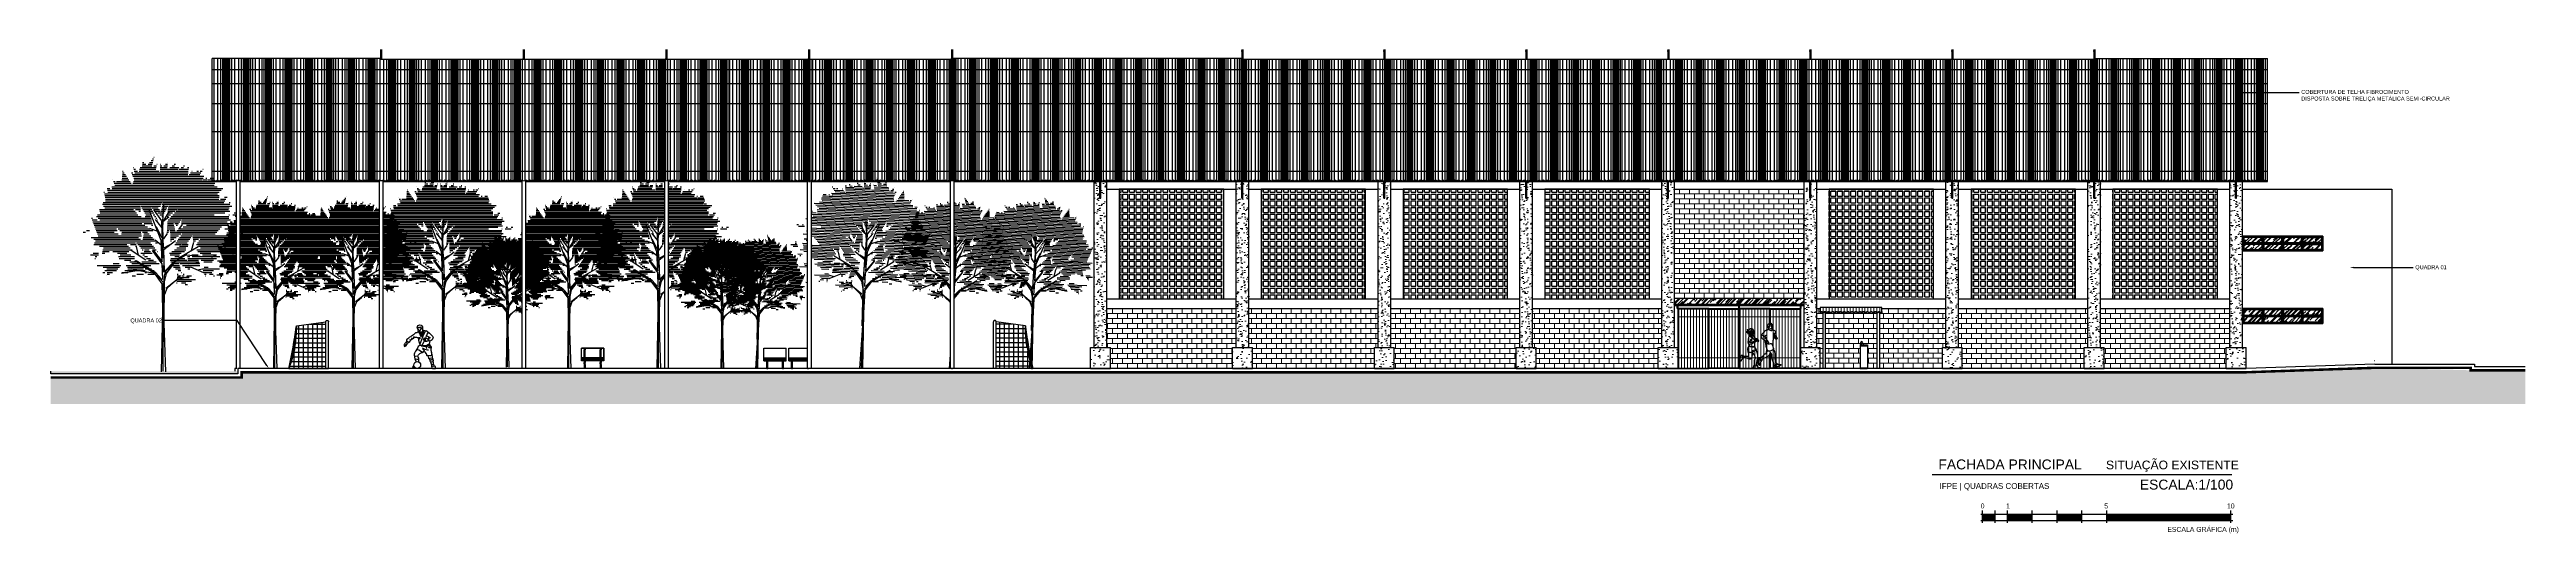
# Model space of a CAD drawing. Header units: metres. Extents: x 2494 to 3558, y 282 to 553.
# Drawn here: x 3044.3 to 3144.1, y 361.8 to 381.2 of the extents above; entities that cross this region are included whole.
import ezdxf
from ezdxf import colors
from ezdxf.entities.mleader import LeaderData, LeaderLine
from ezdxf.enums import TextEntityAlignment as Align
from ezdxf.math import Vec2, Vec3

# ---------------------------------------------------------------- set-up
doc = ezdxf.new("R2010")
doc.units = ezdxf.units.M
doc.header["$LTSCALE"] = 7
doc.header["$MEASUREMENT"] = 0
doc.set_wipeout_variables(frame=1)
for name, color, linetype, lineweight in [('01', 1, 'Continuous', 9), ('ESQUADRIAS', 3, 'Continuous', 35), ('HACH', 251, 'Continuous', 5)]:
    doc.layers.add(name, color=color, linetype=linetype, lineweight=lineweight)
doc.layers.add('AREA', color=31, linetype='Continuous', plot=False)
for name, color, linetype in [('HACHURA PISOS', 250, 'Continuous'), ('Layout-int', 1, 'Continuous'), ('PENA 0.05', 8, 'Continuous'), ('PENA 0.15', 7, 'Continuous'), ('PENA 0.2', 2, 'Continuous'), ('PENA 01', 1, 'Continuous'), ('PENA 02', 2, 'Continuous'), ('PENA 03', 3, 'Continuous'), ('PENA 04', 4, 'Continuous'), ('PENA 06', 6, 'Continuous'), ('TXT ESPECIFICAÇÃO', 7, 'Continuous'), ('TXT ESPECIFICAÇÕES', 7, 'Continuous'), ('VEGETACAO', 84, 'Continuous')]:
    doc.layers.add(name, color=color, linetype=linetype)
doc.styles.add('Luana', font='arial.ttf')
doc.styles.add('R60_1-100', font='gisha.ttf', dxfattribs={"height": 0.15})
doc.styles.get("Standard").update_dxf_attribs({"font": 'arial.ttf'})
pattern_1 = [(45, (-3.19, 0.335), (0.169706, 0.452548), [3, -0.4, 1, -0.2]), (45, (-3.07262, 0.5938), (-0.329512, 0.04667), [0.6, -0.066, 1.2, -0.15]), (45, (-3.2395, 0.52592), (0.640639, 0.8301434), [1.6, -0.28, 0.8, -0.2])]

# ---------------------------------------------------------------- blocks, each defined once
blk = doc.blocks.new('A$C56012A3B')
at = {"layer": 'HACH'}
h = blk.add_hatch(dxfattribs=at)
h.set_pattern_fill('AR-SAND,_O', color=256, scale=0.15, angle=90)
h.set_pattern_definition([(127.5, (-0.655, 0.85), (-0.2890236, -0.009449), [0, -0.228, 0, -0.255, 0, -0.24375]), (97.5, (-0.655, 0.85), (-0.423322, 0.265467), [0, -0.123, 0, -0.2055, 0, -0.07875]), (57.5, (-0.655, 0.6655), (-0.000849, 0.467121), [0, -0.075, 0, -0.27, 0, -0.3525]), (47.5, (-0.655, 0.6655), (-0.131651, 0.45092), [0, -0.0375, 0, -0.177, 0, -0.2025])])
h.paths.add_polyline_path([(-0.145, 7.524), (-0.38, 7.524), (-0.38, 7.501), (-0.38, 6.986), (-0.38, 6.858), (-0.42, 6.858), (-0.42, 6.986), (-0.42, 7.501), (-0.42, 7.524), (-0.655, 7.524), (-0.655, 0.85), (-0.145, 0.85)])
h = blk.add_hatch(dxfattribs=at)
h.set_pattern_fill('AR-SAND,_O', color=256, scale=0.2, angle=90)
h.set_pattern_definition([(127.5, (-0.8, 0), (-0.385365, -0.0126), [0, -0.304, 0, -0.34, 0, -0.325]), (97.5, (-0.8, 0), (-0.56443, 0.35396), [0, -0.164, 0, -0.274, 0, -0.105]), (57.5, (-0.8, -0.246), (-0.00113, 0.62283), [0, -0.1, 0, -0.36, 0, -0.47]), (47.5, (-0.8, -0.246), (-0.17554, 0.60123), [0, -0.05, 0, -0.236, 0, -0.27])])
h.paths.add_polyline_path([(0, 0.85), (-0.8, 0.85), (-0.8, 0), (0, 0)])
at = {"layer": 'PENA 0.15'}
for p, q in [((-0.42, 6.858), (-0.42, 7.524)), ((-0.38, 6.858), (-0.38, 7.524))]:
    blk.add_line(p, q, dxfattribs=at)
blk.add_lwpolyline([(-0.42, 6.986), (-0.38, 6.986), (-0.38, 7.501), (-0.42, 7.501)], close=True, dxfattribs=at)
at = {"layer": 'PENA 01'}
blk.add_lwpolyline([(-0.42, 6.858), (-0.38, 6.858), (-0.38, 6.986), (-0.42, 6.986)], close=True, dxfattribs=at)
at = {"layer": 'PENA 02'}
blk.add_lwpolyline([(-0.38, 7.524), (-0.42, 7.524), (-0.42, 7.501), (-0.38, 7.501)], close=True, dxfattribs=at)
at = {"layer": 'PENA 03'}
for p, q in [((-0.655, 0.85), (-0.655, 7.524)), ((-0.145, 0.85), (-0.145, 7.524))]:
    blk.add_line(p, q, dxfattribs=at)
at = {"layer": 'PENA 04'}
for p, q in [((-0.8, 0), (-0.8, 0.85)), ((-0.8, 0.85), (0, 0.85)), ((-0.8, 0), (0, 0)), ((0, 0), (0, 0.85))]:
    blk.add_line(p, q, dxfattribs=at)
blk = doc.blocks.new('A$C4E0C7143')
at = {"layer": 'HACH'}
h = blk.add_hatch(dxfattribs=at)
h.set_pattern_fill('BLOCO2,_O', color=256, pattern_type=2)
h.set_pattern_definition([(0, (-5.065, 3e-14), (0.2, 0.2), [0.4, 0]), (0, (-5.065, 0.2), (0.2, 0.2), [0.4, 0]), (90, (-5.065, 3e-14), (-0.2, 0.2), [0.2, -0.2]), (90, (-4.665, 3e-14), (-0.2, 0.2), [0.2, -0.2])])
h.paths.add_polyline_path([(0.145, 2.41), (-5.065, 2.41), (-5.065, 0.85), (-4.92, 0.85), (-4.92, 0), (0, 0), (0, 0.85), (0.145, 0.85)])
at = {"layer": 'PENA 01'}
h = blk.add_hatch(dxfattribs=at)
h.set_pattern_fill('COB3,_O', color=256, double=1, pattern_type=2)
h.set_pattern_definition([(0, (-4.49167, 2.81), (0, 0.27), [0.2, -0.07]), (0, (-4.49167, 2.88), (0, 0.27), [0.2, -0.07]), (90, (-4.56167, 2.88), (-0.27, 2e-17), [0.2, -0.07]), (90, (-4.49167, 2.88), (-0.27, 2e-17), [0.2, -0.07])])
h.paths.add_polyline_path([(-0.355, 7.21), (-4.562, 7.21), (-4.562, 2.81), (-0.355, 2.81)])
blk.add_lwpolyline([(-4.562, 2.81), (-0.355, 2.81), (-0.355, 7.21), (-4.562, 7.21)], close=True, dxfattribs=at)
at = {"layer": 'PENA 02'}
for p, q in [((-5.062, 7.21), (0.145, 7.21)), ((-5.062, 2.81), (0.145, 2.81)), ((-5.062, 2.41), (0.145, 2.41))]:
    blk.add_line(p, q, dxfattribs=at)
blk = doc.blocks.new('A$C01F54480')
at = {"layer": 'HACH'}
h = blk.add_hatch(dxfattribs=at)
h.set_pattern_fill('AR-RROOF,_O', color=256, scale=0.2, angle=45)
h.set_pattern_definition(pattern_1)
h.paths.add_polyline_path([(-2.45375, 0.335), (-2.45375, 0.545), (-3.19, 0.545), (-3.19, 0.335)])
h = blk.add_hatch(dxfattribs=at)
h.set_pattern_fill('AR-RROOF,_O', color=256, scale=0.2, angle=45)
h.set_pattern_definition(pattern_1)
h.paths.add_polyline_path([(-2.45375, 0.055), (-2.45375, 0.265), (-3.19, 0.265), (-3.19, 0.055)])
h = blk.add_hatch(dxfattribs=at)
h.set_pattern_fill('AR-RROOF,_O', color=256, scale=0.2, angle=45)
h.set_pattern_definition(pattern_1)
h.paths.add_polyline_path([(-1.6575, 0.335), (-1.6575, 0.545), (-2.38375, 0.545), (-2.38375, 0.335)])
h = blk.add_hatch(dxfattribs=at)
h.set_pattern_fill('AR-RROOF,_O', color=256, scale=0.2, angle=45)
h.set_pattern_definition(pattern_1)
h.paths.add_polyline_path([(-1.6575, 0.055), (-1.6575, 0.265), (-2.38375, 0.265), (-2.38375, 0.055)])
h = blk.add_hatch(dxfattribs=at)
h.set_pattern_fill('AR-RROOF,_O', color=256, scale=0.2, angle=45)
h.set_pattern_definition(pattern_1)
h.paths.add_polyline_path([(-0.86125, 0.335), (-0.86125, 0.545), (-1.5875, 0.545), (-1.5875, 0.335)])
h = blk.add_hatch(dxfattribs=at)
h.set_pattern_fill('AR-RROOF,_O', color=256, scale=0.2, angle=45)
h.set_pattern_definition(pattern_1)
h.paths.add_polyline_path([(-0.86125, 0.055), (-0.86125, 0.265), (-1.5875, 0.265), (-1.5875, 0.055)])
h = blk.add_hatch(dxfattribs=at)
h.set_pattern_fill('AR-RROOF,_O', color=256, scale=0.2, angle=45)
h.set_pattern_definition(pattern_1)
h.paths.add_polyline_path([(-0.055, 0.335), (-0.055, 0.545), (-0.79125, 0.545), (-0.79125, 0.335)])
h = blk.add_hatch(dxfattribs=at)
h.set_pattern_fill('AR-RROOF,_O', color=256, scale=0.2, angle=45)
h.set_pattern_definition(pattern_1)
h.paths.add_polyline_path([(-0.055, 0.055), (-0.055, 0.265), (-0.79125, 0.265), (-0.79125, 0.055)])
for p, q in [((-3.215, 0.31), (-2.42875, 0.31)), ((-3.215, 0.29), (-2.42875, 0.29)), ((-2.42875, 0.03), (-2.42875, 0.57)), ((-2.40875, 0.03), (-2.40875, 0.57)), ((-2.40875, 0.31), (-1.6325, 0.31)), ((-2.40875, 0.29), (-1.6325, 0.29)), ((-1.6325, 0.03), (-1.6325, 0.57)), ((-1.6125, 0.03), (-1.6125, 0.57)), ((-1.6125, 0.31), (-0.83625, 0.31)), ((-1.6125, 0.29), (-0.83625, 0.29)), ((-0.83625, 0.03), (-0.83625, 0.57)), ((-0.81625, 0.03), (-0.81625, 0.57)), ((-0.03, 0.31), (-0.81625, 0.31)), ((-0.03, 0.29), (-0.81625, 0.29))]:
    blk.add_line(p, q)
for points in [[(-3.245, 0), (0, 0), (0, 0.6), (-3.245, 0.6)], [(-3.215, 0.03), (-0.03, 0.03), (-0.03, 0.57), (-3.215, 0.57)], [(-3.215, 0.31), (-2.42875, 0.31), (-2.42875, 0.57), (-3.215, 0.57)], [(-3.19, 0.335), (-2.45375, 0.335), (-2.45375, 0.545), (-3.19, 0.545)], [(-3.19, 0.055), (-2.45375, 0.055), (-2.45375, 0.265), (-3.19, 0.265)], [(-2.40875, 0.31), (-1.6325, 0.31), (-1.6325, 0.57), (-2.40875, 0.57)], [(-2.38375, 0.335), (-1.6575, 0.335), (-1.6575, 0.545), (-2.38375, 0.545)], [(-2.38375, 0.055), (-1.6575, 0.055), (-1.6575, 0.265), (-2.38375, 0.265)], [(-1.6125, 0.31), (-0.83625, 0.31), (-0.83625, 0.57), (-1.6125, 0.57)], [(-1.5875, 0.335), (-0.86125, 0.335), (-0.86125, 0.545), (-1.5875, 0.545)], [(-1.5875, 0.055), (-0.86125, 0.055), (-0.86125, 0.265), (-1.5875, 0.265)], [(-0.03, 0.31), (-0.81625, 0.31), (-0.81625, 0.57), (-0.03, 0.57)], [(-0.055, 0.335), (-0.79125, 0.335), (-0.79125, 0.545), (-0.055, 0.545)], [(-0.055, 0.055), (-0.79125, 0.055), (-0.79125, 0.265), (-0.055, 0.265)]]:
    blk.add_lwpolyline(points, close=True)
at = {"layer": 'PENA 01'}
for p, q in [((-3.245, 0.6), (0, 0.6)), ((-3.245, 0), (0, 0)), ((0, 0.6), (0, 0))]:
    blk.add_line(p, q, dxfattribs=at)
blk = doc.blocks.new('F312X00')
for p, q in [((-40, 7), (-41, 7)), ((-38, 10), (-40, 8)), ((-38, 9), (-40, 7)), ((-31, 10), (-29, 8)), ((-31, 9), (-29, 7)), ((-20, 10), (-22, 8)), ((-20, 9), (-22, 7)), ((-14, 9), (-12, 7)), ((-13, 10), (-11, 8)), ((-3, 10), (-5, 8)), ((-2, 9), (-4, 7)), ((4, 9), (6, 7)), ((5, 10), (6, 8)), ((15, 10), (13, 8)), ((15, 9), (14, 7)), ((22, 10), (24, 8)), ((22, 9), (24, 7)), ((33, 10), (31, 8)), ((33, 9), (31, 7)), ((40, 10), (42, 8)), ((40, 9), (41, 7)), ((50, 10), (48, 8)), ((51, 9), (49, 7)), ((57, 9), (59, 7)), ((58, 10), (60, 8)), ((68, 10), (66, 8)), ((68, 9), (67, 7)), ((69, 10), (69, 10))]:
    blk.add_line(p, q)
for centre, radius, start, end in [((-43, 11), 4.5, 304.5181, 317.5524), ((-43, 11), 5.1, 304.5181, 317.5524), ((-35, 6), 4.4, 90, 137.5524), ((-35, 6), 5, 90, 137.5524), ((-35, 6), 4.4, 42.4476, 90), ((-35, 6), 5, 42.4476, 90), ((-26, 11), 4.5, 222.4476, 270), ((-26, 11), 5.1, 222.4476, 270), ((-26, 11), 4.5, 270, 317.5524), ((-26, 11), 5.1, 270, 317.5524), ((-17, 6), 4.4, 90, 137.5524), ((-17, 6), 5, 90, 137.5524), ((-17, 6), 4.4, 42.4476, 90), ((-17, 6), 5, 42.4476, 90), ((-8, 11), 5.1, 222.4476, 270), ((-8, 11), 4.5, 222.4476, 270), ((-8, 11), 4.5, 270, 317.5524), ((-8, 11), 5.1, 270, 317.5524), ((1, 6), 5, 90, 137.5524), ((1, 6), 4.4, 90, 137.5524), ((1, 6), 4.4, 42.4476, 90), ((1, 6), 5, 42.4476, 90), ((10, 11), 4.5, 222.4476, 270), ((10, 11), 5.1, 222.4476, 270), ((10, 11), 4.5, 270, 317.5524), ((10, 11), 5.1, 270, 317.5524), ((19, 6), 4.4, 90, 137.5524), ((19, 6), 5, 90, 137.5524), ((19, 6), 4.4, 42.4476, 90), ((19, 6), 5, 42.4476, 90), ((27, 11), 4.5, 222.4476, 270), ((27, 11), 5.1, 222.4476, 270), ((27, 11), 4.5, 270, 317.5524), ((27, 11), 5.1, 270, 317.5524), ((36, 6), 4.4, 90, 137.5524), ((36, 6), 5, 90, 137.5524), ((36, 6), 4.4, 42.4476, 90), ((36, 6), 5, 42.4476, 90), ((45, 11), 5.1, 222.4476, 270), ((45, 11), 4.5, 222.4476, 270), ((45, 11), 4.5, 270, 317.5524), ((45, 11), 5.1, 270, 317.5524), ((54, 6), 5, 90, 137.5524), ((54, 6), 4.4, 90, 137.5524), ((54, 6), 4.4, 42.4476, 90), ((54, 6), 5, 42.4476, 90), ((63, 11), 5.1, 222.4476, 270), ((63, 11), 4.5, 222.4476, 270), ((63, 11), 4.5, 270, 317.5524), ((63, 11), 5.1, 270, 317.5524), ((72, 6), 4.4, 125.4186, 137.5524), ((72, 6), 5, 125.4186, 137.5524)]:
    blk.add_arc(centre, radius, start, end)
blk = doc.blocks.new('Bebedouro-s-ef')
for p, q in [((-11.9, 96.8), (-11.9, 104.6)), ((-10.9, 97.9), (-10.9, 104.6)), ((-4.1, 104.6), (-5.1, 104.6)), ((-15, 95), (15, 95)), ((-15, 95), (-15, 3)), ((-15, 92), (15, 92)), ((-15, 3), (15, 3)), ((-14.2, 96.8), (-8, 96.8)), ((-14.2, 96.8), (-14.2, 95)), ((-14, 3), (-14, 0)), ((-14, 0), (14, 0)), ((-12, 96.8), (-12, 95)), ((-11, 97.8), (-9, 97.8)), ((-11, 97.8), (-11, 96.8)), ((-9, 97.8), (-9, 96.8)), ((-8, 96.8), (-8, 95)), ((14, 3), (14, 0)), ((15, 95), (15, 3))]:
    blk.add_line(p, q)
for centre, radius, start, end in [((-8, 104.6), 3.89, 359.62579, 180.37421), ((-8, 104.6), 2.89, 359.49645, 180.50355), ((-10, 97), 1.31, 40.88692, 139.11308)]:
    blk.add_arc(centre, radius, start, end)
blk = doc.blocks.new('A$C024D0C1B')
for p, q in [((-0.11, 0.826), (0.79, 0.826)), ((-0.11, 0.305), (-0.11, 0.826)), ((-0.11, 0.393), (0.79, 0.393)), ((-0.11, 0.347), (0.79, 0.347)), ((-0.11, 0.306), (0, 0.306)), ((-0.11, 0.305), (0, 0.305)), ((0, 0), (0, 0.347)), ((0, 0), (0.04, 0)), ((0.04, 0), (0.04, 0.347)), ((0.04, 0.306), (0.64, 0.306)), ((0.04, 0.305), (0.64, 0.305)), ((0.64, 0), (0.64, 0.347)), ((0.64, 0), (0.68, 0)), ((0.68, 0), (0.68, 0.347)), ((0.68, 0.306), (0.79, 0.306)), ((0.68, 0.305), (0.79, 0.305)), ((0.79, 0.305), (0.79, 0.826))]:
    blk.add_line(p, q)
at = {"layer": 'HACH'}
for p, q in [((-0.11, 0.825), (0.79, 0.825)), ((-0.11, 0.823), (0.79, 0.823)), ((-0.11, 0.82), (0.79, 0.82)), ((-0.11, 0.815), (0.79, 0.815)), ((-0.11, 0.811), (0.79, 0.811)), ((-0.11, 0.435), (0.79, 0.435)), ((-0.11, 0.421), (0.79, 0.421)), ((-0.11, 0.408), (0.79, 0.408)), ((-0.11, 0.396), (0.79, 0.396)), ((0, 0.346), (0.04, 0.346)), ((0, 0.344), (0.04, 0.344)), ((0, 0.342), (0.04, 0.342)), ((0, 0.341), (0.04, 0.341)), ((0, 0.339), (0.04, 0.339)), ((0, 0.338), (0.04, 0.338)), ((0, 0.336), (0.04, 0.336)), ((0, 0.335), (0.04, 0.335)), ((0, 0.333), (0.04, 0.333)), ((0, 0.332), (0.04, 0.332)), ((0, 0.33), (0.04, 0.33)), ((0, 0.329), (0.04, 0.329)), ((0, 0.326), (0.04, 0.326)), ((0, 0.323), (0.04, 0.323)), ((0, 0.319), (0.04, 0.319)), ((0, 0.316), (0.04, 0.316)), ((0, 0.313), (0.04, 0.313)), ((0, 0.309), (0.04, 0.309)), ((0, 0.306), (0.04, 0.306)), ((0, 0.302), (0.04, 0.302)), ((0, 0.299), (0.04, 0.299)), ((0, 0.296), (0.04, 0.296)), ((0, 0.293), (0.04, 0.293)), ((0, 0.29), (0.04, 0.29)), ((0.64, 0.346), (0.68, 0.346)), ((0.64, 0.344), (0.68, 0.344)), ((0.64, 0.342), (0.68, 0.342)), ((0.64, 0.341), (0.68, 0.341)), ((0.64, 0.339), (0.68, 0.339)), ((0.64, 0.338), (0.68, 0.338)), ((0.64, 0.336), (0.68, 0.336)), ((0.64, 0.335), (0.68, 0.335)), ((0.64, 0.333), (0.68, 0.333)), ((0.64, 0.332), (0.68, 0.332)), ((0.64, 0.33), (0.68, 0.33)), ((0.64, 0.329), (0.68, 0.329)), ((0.64, 0.326), (0.68, 0.326)), ((0.64, 0.323), (0.68, 0.323)), ((0.64, 0.319), (0.68, 0.319)), ((0.64, 0.316), (0.68, 0.316)), ((0.64, 0.313), (0.68, 0.313)), ((0.64, 0.309), (0.68, 0.309)), ((0.64, 0.306), (0.68, 0.306)), ((0.64, 0.302), (0.68, 0.302)), ((0.64, 0.299), (0.68, 0.299)), ((0.64, 0.296), (0.68, 0.296)), ((0.64, 0.293), (0.68, 0.293)), ((0.64, 0.29), (0.68, 0.29))]:
    blk.add_line(p, q, dxfattribs=at)
blk = doc.blocks.new('A$C7B9C346B')
for p, q in [((0, 0.826), (0, 0.826)), ((0.9, 0.826), (0, 0.826)), ((0, 0.824), (0, 0.826)), ((0, 0.821), (0, 0.824)), ((0, 0.817), (0, 0.821)), ((0, 0.812), (0, 0.817)), ((0, 0.807), (0, 0.812)), ((0, 0.802), (0, 0.807)), ((0.11, 0.802), (0, 0.802)), ((0, 0.425), (0, 0.802)), ((0, 0.407), (0, 0.425)), ((0, 0.407), (0, 0.39)), ((0, 0.373), (0, 0.39)), ((0, 0.358), (0, 0.373)), ((0, 0.358), (0, 0.345)), ((0, 0.333), (0, 0.345)), ((0, 0.323), (0, 0.333)), ((0, 0.315), (0, 0.323)), ((0, 0.309), (0, 0.315)), ((0, 0.309), (0, 0.306)), ((0, 0.305), (0, 0.306)), ((0.11, 0.305), (0, 0.305)), ((0.11, 0.802), (0.11, 0.786)), ((0.15, 0.802), (0.11, 0.802)), ((0.11, 0.786), (0.11, 0.758)), ((0.15, 0.786), (0.11, 0.786)), ((0.15, 0.758), (0.11, 0.758)), ((0.11, 0.425), (0.11, 0.758)), ((0.11, 0.423), (0.11, 0.425)), ((0.11, 0.423), (0.11, 0.416)), ((0.11, 0.416), (0.11, 0.408)), ((0.11, 0.408), (0.11, 0.407)), ((0.11, 0.407), (0.11, 0.4)), ((0.11, 0.4), (0.11, 0.392)), ((0.11, 0.392), (0.11, 0.39)), ((0.11, 0.39), (0.11, 0.384)), ((0.11, 0.384), (0.11, 0.376)), ((0.11, 0.376), (0.11, 0.373)), ((0.11, 0.373), (0.11, 0.368)), ((0.11, 0.368), (0.11, 0.36)), ((0.11, 0.36), (0.11, 0.358)), ((0.11, 0.358), (0.11, 0.353)), ((0.11, 0.353), (0.11, 0.345)), ((0.11, 0.345), (0.11, 0.345)), ((0.11, 0.345), (0.11, 0.337)), ((0.11, 0.337), (0.11, 0.333)), ((0.11, 0.333), (0.11, 0.329)), ((0.11, 0.329), (0.11, 0.326)), ((0.11, 0.326), (0.11, 0.323)), ((0.11, 0.323), (0.11, 0.319)), ((0.11, 0.323), (0.11, 0.323)), ((0.11, 0.319), (0.11, 0.316)), ((0.11, 0.316), (0.11, 0.315)), ((0.11, 0.315), (0.11, 0.313)), ((0.11, 0.313), (0.11, 0.309)), ((0.11, 0.309), (0.11, 0.306)), ((0.11, 0.309), (0.11, 0.309)), ((0.11, 0.306), (0.11, 0.305)), ((0.11, 0.306), (0.11, 0.306)), ((0.11, 0.305), (0.11, 0.302)), ((0.11, 0.302), (0.11, 0.299)), ((0.11, 0.299), (0.11, 0.296)), ((0.11, 0.296), (0.11, 0.293)), ((0.11, 0.293), (0.11, 0.29)), ((0.11, 0.29), (0.11, 0.266)), ((0.11, 0.266), (0.11, 0.243)), ((0.11, 0.219), (0.11, 0.243)), ((0.11, 0.195), (0.11, 0.219)), ((0.11, 0.195), (0.11, 0.172)), ((0.11, 0.172), (0.11, 0.147)), ((0.11, 0.147), (0.11, 0.123)), ((0.11, 0.123), (0.11, 0.099)), ((0.11, 0.099), (0.11, 0.074)), ((0.11, 0.074), (0.11, 0.05)), ((0.11, 0.05), (0.11, 0.025)), ((0.11, 0), (0.11, 0.025)), ((0.15, 0), (0.11, 0)), ((0.15, 0.802), (0.15, 0.786)), ((0.75, 0.802), (0.15, 0.802)), ((0.15, 0.786), (0.15, 0.758)), ((0.15, 0.425), (0.15, 0.758)), ((0.15, 0.423), (0.15, 0.425)), ((0.15, 0.423), (0.15, 0.416)), ((0.15, 0.416), (0.15, 0.408)), ((0.15, 0.408), (0.15, 0.407)), ((0.15, 0.407), (0.15, 0.4)), ((0.15, 0.4), (0.15, 0.392)), ((0.15, 0.392), (0.15, 0.39)), ((0.15, 0.39), (0.15, 0.384)), ((0.15, 0.384), (0.15, 0.376)), ((0.15, 0.376), (0.15, 0.373)), ((0.15, 0.373), (0.15, 0.368)), ((0.15, 0.368), (0.15, 0.36)), ((0.15, 0.36), (0.15, 0.358)), ((0.15, 0.358), (0.15, 0.353)), ((0.15, 0.353), (0.15, 0.345)), ((0.15, 0.345), (0.15, 0.345)), ((0.15, 0.345), (0.15, 0.337)), ((0.15, 0.337), (0.15, 0.333)), ((0.15, 0.333), (0.15, 0.329)), ((0.15, 0.329), (0.15, 0.326)), ((0.15, 0.326), (0.15, 0.323)), ((0.15, 0.323), (0.15, 0.319)), ((0.15, 0.323), (0.15, 0.323)), ((0.15, 0.319), (0.15, 0.316)), ((0.15, 0.316), (0.15, 0.315)), ((0.15, 0.315), (0.15, 0.313)), ((0.15, 0.313), (0.15, 0.309)), ((0.15, 0.309), (0.15, 0.306)), ((0.15, 0.309), (0.15, 0.309)), ((0.15, 0.306), (0.15, 0.305)), ((0.15, 0.306), (0.15, 0.306)), ((0.75, 0.305), (0.15, 0.305)), ((0.15, 0.305), (0.15, 0.302)), ((0.15, 0.302), (0.15, 0.299)), ((0.15, 0.299), (0.15, 0.296)), ((0.15, 0.296), (0.15, 0.293)), ((0.15, 0.293), (0.15, 0.29)), ((0.15, 0.29), (0.15, 0.266)), ((0.15, 0.266), (0.15, 0.243)), ((0.15, 0.219), (0.15, 0.243)), ((0.15, 0.195), (0.15, 0.219)), ((0.15, 0.195), (0.15, 0.172)), ((0.15, 0.147), (0.15, 0.172)), ((0.15, 0.147), (0.15, 0.123)), ((0.15, 0.123), (0.15, 0.099)), ((0.15, 0.099), (0.15, 0.074)), ((0.15, 0.074), (0.15, 0.05)), ((0.15, 0.05), (0.15, 0.025)), ((0.15, 0), (0.15, 0.025)), ((0.75, 0.802), (0.75, 0.786)), ((0.79, 0.802), (0.75, 0.802)), ((0.75, 0.786), (0.75, 0.758)), ((0.79, 0.786), (0.75, 0.786)), ((0.79, 0.758), (0.75, 0.758)), ((0.75, 0.425), (0.75, 0.758)), ((0.75, 0.423), (0.75, 0.425)), ((0.75, 0.423), (0.75, 0.416)), ((0.75, 0.416), (0.75, 0.408)), ((0.75, 0.408), (0.75, 0.407)), ((0.75, 0.407), (0.75, 0.4)), ((0.75, 0.4), (0.75, 0.392)), ((0.75, 0.392), (0.75, 0.39)), ((0.75, 0.39), (0.75, 0.384)), ((0.75, 0.384), (0.75, 0.376)), ((0.75, 0.376), (0.75, 0.373)), ((0.75, 0.373), (0.75, 0.368)), ((0.75, 0.368), (0.75, 0.36)), ((0.75, 0.36), (0.75, 0.358)), ((0.75, 0.358), (0.75, 0.353)), ((0.75, 0.353), (0.75, 0.345)), ((0.75, 0.345), (0.75, 0.345)), ((0.75, 0.345), (0.75, 0.337)), ((0.75, 0.337), (0.75, 0.333)), ((0.75, 0.333), (0.75, 0.329)), ((0.75, 0.329), (0.75, 0.326)), ((0.75, 0.326), (0.75, 0.323)), ((0.75, 0.323), (0.75, 0.319)), ((0.75, 0.323), (0.75, 0.323)), ((0.75, 0.319), (0.75, 0.316)), ((0.75, 0.316), (0.75, 0.315)), ((0.75, 0.315), (0.75, 0.313)), ((0.75, 0.313), (0.75, 0.309)), ((0.75, 0.309), (0.75, 0.306)), ((0.75, 0.309), (0.75, 0.309)), ((0.75, 0.306), (0.75, 0.305)), ((0.75, 0.306), (0.75, 0.306)), ((0.75, 0.305), (0.75, 0.302)), ((0.75, 0.302), (0.75, 0.299)), ((0.75, 0.299), (0.75, 0.296)), ((0.75, 0.296), (0.75, 0.293)), ((0.75, 0.293), (0.75, 0.29)), ((0.75, 0.29), (0.75, 0.266)), ((0.75, 0.266), (0.75, 0.243)), ((0.75, 0.219), (0.75, 0.243)), ((0.75, 0.195), (0.75, 0.219)), ((0.75, 0.195), (0.75, 0.172)), ((0.75, 0.172), (0.75, 0.147)), ((0.75, 0.147), (0.75, 0.123)), ((0.75, 0.123), (0.75, 0.099)), ((0.75, 0.099), (0.75, 0.074)), ((0.75, 0.074), (0.75, 0.05)), ((0.75, 0.05), (0.75, 0.025)), ((0.75, 0), (0.75, 0.025)), ((0.79, 0.802), (0.79, 0.786)), ((0.9, 0.802), (0.79, 0.802)), ((0.79, 0.786), (0.79, 0.758)), ((0.79, 0.425), (0.79, 0.758)), ((0.79, 0.423), (0.79, 0.425)), ((0.79, 0.423), (0.79, 0.416)), ((0.79, 0.416), (0.79, 0.408)), ((0.79, 0.408), (0.79, 0.407)), ((0.79, 0.407), (0.79, 0.4)), ((0.79, 0.4), (0.79, 0.392)), ((0.79, 0.392), (0.79, 0.39)), ((0.79, 0.39), (0.79, 0.384)), ((0.79, 0.384), (0.79, 0.376)), ((0.79, 0.376), (0.79, 0.373)), ((0.79, 0.373), (0.79, 0.368)), ((0.79, 0.368), (0.79, 0.36)), ((0.79, 0.36), (0.79, 0.358)), ((0.79, 0.358), (0.79, 0.353)), ((0.79, 0.353), (0.79, 0.345)), ((0.79, 0.345), (0.79, 0.345)), ((0.79, 0.345), (0.79, 0.337)), ((0.79, 0.337), (0.79, 0.333)), ((0.79, 0.333), (0.79, 0.329)), ((0.79, 0.329), (0.79, 0.326)), ((0.79, 0.326), (0.79, 0.323)), ((0.79, 0.323), (0.79, 0.319)), ((0.79, 0.323), (0.79, 0.323)), ((0.79, 0.319), (0.79, 0.316)), ((0.79, 0.316), (0.79, 0.315)), ((0.79, 0.315), (0.79, 0.313)), ((0.79, 0.313), (0.79, 0.309)), ((0.79, 0.309), (0.79, 0.306)), ((0.79, 0.309), (0.79, 0.309)), ((0.79, 0.306), (0.79, 0.305)), ((0.79, 0.306), (0.79, 0.306)), ((0.9, 0.305), (0.79, 0.305)), ((0.79, 0.305), (0.79, 0.302)), ((0.79, 0.302), (0.79, 0.299)), ((0.79, 0.299), (0.79, 0.296)), ((0.79, 0.296), (0.79, 0.293)), ((0.79, 0.293), (0.79, 0.29)), ((0.79, 0.29), (0.79, 0.266)), ((0.79, 0.266), (0.79, 0.243)), ((0.79, 0.219), (0.79, 0.243)), ((0.79, 0.195), (0.79, 0.219)), ((0.79, 0.195), (0.79, 0.172)), ((0.79, 0.147), (0.79, 0.172)), ((0.79, 0.147), (0.79, 0.123)), ((0.79, 0.123), (0.79, 0.099)), ((0.79, 0.099), (0.79, 0.074)), ((0.79, 0.074), (0.79, 0.05)), ((0.79, 0.05), (0.79, 0.025)), ((0.79, 0), (0.79, 0.025)), ((0.9, 0.826), (0.9, 0.826)), ((0.9, 0.824), (0.9, 0.826)), ((0.9, 0.821), (0.9, 0.824)), ((0.9, 0.817), (0.9, 0.821)), ((0.9, 0.812), (0.9, 0.817)), ((0.9, 0.807), (0.9, 0.812)), ((0.9, 0.802), (0.9, 0.807)), ((0.9, 0.425), (0.9, 0.802)), ((0.9, 0.407), (0.9, 0.425)), ((0.9, 0.407), (0.9, 0.39)), ((0.9, 0.373), (0.9, 0.39)), ((0.9, 0.358), (0.9, 0.373)), ((0.9, 0.358), (0.9, 0.345)), ((0.9, 0.333), (0.9, 0.345)), ((0.9, 0.323), (0.9, 0.333)), ((0.9, 0.315), (0.9, 0.323)), ((0.9, 0.309), (0.9, 0.315)), ((0.9, 0.309), (0.9, 0.306)), ((0.9, 0.305), (0.9, 0.306)), ((0.79, 0), (0.75, 0))]:
    blk.add_line(p, q)
at = {"layer": 'HACHURA PISOS'}
for p, q in [((0.9, 0.826), (0, 0.826)), ((0.9, 0.824), (0, 0.824)), ((0.9, 0.821), (0, 0.821)), ((0.9, 0.817), (0, 0.817)), ((0.9, 0.812), (0, 0.812)), ((0.9, 0.807), (0, 0.807)), ((0.11, 0.425), (0, 0.425)), ((0.11, 0.407), (0, 0.407)), ((0.11, 0.39), (0, 0.39)), ((0.11, 0.373), (0, 0.373)), ((0.11, 0.358), (0, 0.358)), ((0.11, 0.345), (0, 0.345)), ((0.11, 0.333), (0, 0.333)), ((0.11, 0.323), (0, 0.323)), ((0.11, 0.315), (0, 0.315)), ((0.11, 0.309), (0, 0.309)), ((0.11, 0.306), (0, 0.306)), ((0.15, 0.423), (0.11, 0.423)), ((0.15, 0.416), (0.11, 0.416)), ((0.15, 0.408), (0.11, 0.408)), ((0.15, 0.4), (0.11, 0.4)), ((0.15, 0.392), (0.11, 0.392)), ((0.15, 0.384), (0.11, 0.384)), ((0.15, 0.376), (0.11, 0.376)), ((0.15, 0.368), (0.11, 0.368)), ((0.15, 0.36), (0.11, 0.36)), ((0.15, 0.353), (0.11, 0.353)), ((0.15, 0.345), (0.11, 0.345)), ((0.15, 0.337), (0.11, 0.337)), ((0.15, 0.329), (0.11, 0.329)), ((0.15, 0.326), (0.11, 0.326)), ((0.15, 0.323), (0.11, 0.323)), ((0.15, 0.319), (0.11, 0.319)), ((0.15, 0.316), (0.11, 0.316)), ((0.15, 0.313), (0.11, 0.313)), ((0.15, 0.309), (0.11, 0.309)), ((0.15, 0.306), (0.11, 0.306)), ((0.15, 0.302), (0.11, 0.302)), ((0.15, 0.299), (0.11, 0.299)), ((0.15, 0.296), (0.11, 0.296)), ((0.15, 0.293), (0.11, 0.293)), ((0.15, 0.29), (0.11, 0.29)), ((0.75, 0.425), (0.15, 0.425)), ((0.75, 0.407), (0.15, 0.407)), ((0.75, 0.39), (0.15, 0.39)), ((0.75, 0.373), (0.15, 0.373)), ((0.75, 0.358), (0.15, 0.358)), ((0.75, 0.345), (0.15, 0.345)), ((0.75, 0.333), (0.15, 0.333)), ((0.75, 0.323), (0.15, 0.323)), ((0.75, 0.315), (0.15, 0.315)), ((0.75, 0.309), (0.15, 0.309)), ((0.75, 0.306), (0.15, 0.306)), ((0.79, 0.423), (0.75, 0.423)), ((0.79, 0.416), (0.75, 0.416)), ((0.79, 0.408), (0.75, 0.408)), ((0.79, 0.4), (0.75, 0.4)), ((0.79, 0.392), (0.75, 0.392)), ((0.79, 0.384), (0.75, 0.384)), ((0.79, 0.376), (0.75, 0.376)), ((0.79, 0.368), (0.75, 0.368)), ((0.79, 0.36), (0.75, 0.36)), ((0.79, 0.353), (0.75, 0.353)), ((0.79, 0.345), (0.75, 0.345)), ((0.79, 0.337), (0.75, 0.337)), ((0.79, 0.329), (0.75, 0.329)), ((0.79, 0.326), (0.75, 0.326)), ((0.79, 0.323), (0.75, 0.323)), ((0.79, 0.319), (0.75, 0.319)), ((0.79, 0.316), (0.75, 0.316)), ((0.79, 0.313), (0.75, 0.313)), ((0.79, 0.309), (0.75, 0.309)), ((0.79, 0.306), (0.75, 0.306)), ((0.79, 0.302), (0.75, 0.302)), ((0.79, 0.299), (0.75, 0.299)), ((0.79, 0.296), (0.75, 0.296)), ((0.79, 0.293), (0.75, 0.293)), ((0.79, 0.29), (0.75, 0.29)), ((0.9, 0.425), (0.79, 0.425)), ((0.9, 0.407), (0.79, 0.407)), ((0.9, 0.39), (0.79, 0.39)), ((0.9, 0.373), (0.79, 0.373)), ((0.9, 0.358), (0.79, 0.358)), ((0.9, 0.345), (0.79, 0.345)), ((0.9, 0.333), (0.79, 0.333)), ((0.9, 0.323), (0.79, 0.323)), ((0.9, 0.315), (0.79, 0.315)), ((0.9, 0.309), (0.79, 0.309)), ((0.9, 0.306), (0.79, 0.306))]:
    blk.add_line(p, q, dxfattribs=at)
at = {"layer": 'PENA 01'}
for points in [[(0.11, 0.305), (0, 0.305), (0, 0.826), (0.9, 0.826), (0.9, 0.305), (0.79, 0.305)], [(0.75, 0.305), (0.15, 0.305)]]:
    blk.add_lwpolyline(points, dxfattribs=at)
blk = doc.blocks.new('A$C3FA44342')
for p, q in [((-143.1, 85.8), (-139.6, 106)), ((-143.1, 85.8), (-139.6, 106)), ((-143.1, 85.8), (-139.6, 106)), ((-143, 85.8), (-139.5, 106)), ((-142.9, 85.7), (-139.4, 106)), ((-142.7, 85.7), (-139.2, 105.9)), ((-142.4, 85.6), (-138.9, 105.9)), ((-141.8, 85.6), (-138.4, 105.8)), ((-141.1, 85.4), (-137.7, 105.7)), ((-139.9, 85.2), (-136.6, 105.5)), ((-139.6, 106), (-136.3, 126.2)), ((-139.6, 106), (-136.3, 126.2)), ((-139.6, 106), (-136.3, 126.2)), ((-139.6, 106), (-137.2, 120.8)), ((-139.6, 106), (-132.8, 104.8)), ((-139.5, 106), (-136.2, 126.2)), ((-139.4, 106), (-136.2, 126.2)), ((-139.2, 105.9), (-136, 126.2)), ((-138.9, 105.9), (-135.8, 126.2)), ((-138.4, 105.8), (-135.4, 126.1)), ((-138.2, 84.9), (-135, 105.2)), ((-137.7, 105.7), (-134.8, 126)), ((-136.6, 105.5), (-133.9, 125.8)), ((-136.3, 126.2), (-133.1, 146.5)), ((-136.3, 126.2), (-133.1, 146.5)), ((-136.3, 126.2), (-133.1, 146.5)), ((-136.3, 126.2), (-134.2, 139.6)), ((-136.3, 126.2), (-130.6, 125.2)), ((-136.2, 126.2), (-133, 146.5)), ((-136.2, 126.2), (-133.1, 146.5)), ((-136, 126.2), (-132.9, 146.5)), ((-135.8, 126.2), (-132.8, 146.5)), ((-135.4, 126.1), (-132.5, 146.4)), ((-135, 105.2), (-132.6, 125.6)), ((-134.8, 126), (-132.2, 146.4)), ((-133.9, 125.8), (-131.6, 146.3)), ((-133.5, 99), (-131.7, 113.5)), ((-133.1, 146.5), (-130, 166.8)), ((-133.1, 146.5), (-130.3, 164.5)), ((-133.1, 146.5), (-131.1, 159.7)), ((-133.1, 146.5), (-131.1, 159.7)), ((-133.1, 146.5), (-129.4, 145.9)), ((-133, 146.5), (-130, 166.8)), ((-133, 146.5), (-130, 166.8)), ((-132.9, 146.5), (-129.9, 166.8)), ((-132.9, 103.5), (-11.2, 103.5)), ((-132.8, 146.5), (-129.9, 166.8)), ((-132.6, 125.6), (-130.8, 146.1)), ((-132.5, 146.4), (-129.9, 166.8)), ((-132.2, 146.4), (-129.8, 166.8)), ((-131.7, 113.5), (-130.3, 128.1)), ((-131.6, 146.3), (-129.7, 166.8)), ((-131.1, 159.7), (-130.3, 164.4)), ((-130.9, 160.5), (-130.3, 164.5)), ((-130.9, 122.3), (-11.2, 122.3)), ((-130.8, 146.1), (-129.5, 166.7)), ((-130.7, 161.7), (-130.2, 165.1)), ((-130.3, 164.5), (-130.2, 165.6)), ((-130.3, 128.1), (-129.5, 142.7)), ((-130.2, 165.1), (-130, 166.8)), ((-130.1, 166.1), (-130, 166.8)), ((-130, 166.8), (-129.2, 172)), ((-130, 166.8), (-129.2, 172)), ((-130, 166.8), (-129.2, 172)), ((-130, 166.8), (-129.2, 172)), ((-130, 166.8), (-129.2, 172)), ((-130, 166.8), (-130, 166.8)), ((-130, 166.8), (-129.9, 166.8)), ((-130, 166.8), (-130, 166.8)), ((-130, 166.8), (-130, 166.8)), ((-129.9, 166.8), (-129.2, 172)), ((-129.9, 166.8), (-129.2, 172)), ((-129.9, 166.8), (-129.2, 172)), ((-129.9, 166.8), (-129.1, 166.7)), ((-129.8, 166.8), (-129.2, 172)), ((-129.7, 166.8), (-129.2, 172)), ((-129.6, 141.2), (-11.2, 141.2)), ((-129.5, 166.7), (-129.2, 172)), ((-129.5, 142.7), (-129.1, 157.3)), ((-129.2, 172), (-11.2, 187.5)), ((-129.2, 172), (-129.1, 157.3)), ((-129.1, 160), (-11.2, 160)), ((-120.2, 0), (-120.2, 173.2)), ((-101.4, 0), (-101.4, 175.6)), ((-82.6, 0), (-82.6, 178.1)), ((-77.4, 178.8), (-11.2, 178.8)), ((-63.8, 0), (-63.8, 180.6)), ((-45, 0), (-45, 183)), ((-26.1, 0), (-26.1, 185.5)), ((-11.2, 188.2), (-11, 189.6)), ((-11.2, 0), (-11.2, 188.2)), ((-11, 189.6), (-10.4, 191)), ((-10.4, 191), (-9.6, 192.2)), ((-9.6, 192.2), (-8.4, 193)), ((-8.4, 193), (-7, 193.6)), ((-7, 193.6), (-5.6, 193.8)), ((-5.6, 193.8), (-4.2, 193.6)), ((-4.2, 193.6), (-2.8, 193)), ((-2.8, 193), (-1.6, 192.2)), ((-1.6, 192.2), (-0.8, 191)), ((-0.8, 191), (-0.2, 189.6)), ((-0.2, 189.6), (0, 188.2)), ((0, 0), (0, 188.2)), ((-159.6, 0), (-154.5, 13.7)), ((-159.6, 0), (-158.5, 5.2)), ((-159.6, 0), (-158.6, 5.2)), ((-159.6, 0), (-158.5, 5.2)), ((-159.6, 0), (-158.5, 5.2)), ((-159.6, 0), (-158, 5.1)), ((-159.6, 0), (-158.2, 5.1)), ((-159.6, 0), (-158.4, 5.1)), ((-159.6, 0), (-158.4, 5.1)), ((-159.6, 0), (-158.5, 5.1)), ((-159.6, 0), (-158.5, 5.1)), ((-159.6, 0), (-158.5, 5.1)), ((-159.6, 0), (-158.5, 5.1)), ((-159.6, 0), (0, 0)), ((-158.6, 5.2), (-154.5, 25.3)), ((-158.6, 5.2), (-154.5, 25.3)), ((-158.6, 5.2), (-157.3, 11.5)), ((-158.6, 5.2), (-158.5, 5.2)), ((-158.5, 5.1), (-154.4, 25.3)), ((-158.5, 5.2), (-154.5, 25.3)), ((-158.5, 5.1), (-154.4, 25.3)), ((-158.5, 5.1), (-154.5, 25.3)), ((-158.5, 5.1), (-154.2, 25.2)), ((-158.5, 5.1), (-154.4, 25.2)), ((-158.5, 5.2), (-156.1, 17.4)), ((-158.5, 5.1), (-156.3, 16.1)), ((-158.5, 5.2), (-156.9, 13.5)), ((-158.5, 5.2), (-157.3, 11.5)), ((-158.5, 5.1), (-158, 7.6)), ((-158.5, 5.2), (-158.1, 7.1)), ((-158.5, 5.1), (-158.5, 5.2)), ((-158.5, 5.2), (-158.5, 5.2)), ((-158.5, 5.2), (-158.5, 5.2)), ((-158.5, 5.1), (-157.7, 5)), ((-158.5, 5.1), (-158.5, 5.1)), ((-158.4, 5.1), (-154, 25.2)), ((-158.4, 5.1), (-153.6, 25.1)), ((-158.2, 5.1), (-153, 25)), ((-158, 5.1), (-152.2, 24.9)), ((-157.9, 4.6), (-157.9, 0)), ((-157.5, 10.6), (-154.5, 25.3)), ((-157, 12.5), (-155.7, 19)), ((-156.1, 9.4), (-11.2, 9.4)), ((-154.5, 25.3), (-150.5, 45.4)), ((-154.5, 25.3), (-150.6, 45.4)), ((-154.5, 25.3), (-150.6, 45.4)), ((-154.5, 25.3), (-153.7, 29.7)), ((-154.5, 13.7), (-149.8, 27.6)), ((-154.5, 25.3), (-150.8, 24.6)), ((-154.4, 25.2), (-150.3, 45.4)), ((-154.4, 25.3), (-150.4, 45.4)), ((-154.2, 25.2), (-150, 45.3)), ((-154, 25.2), (-149.6, 45.3)), ((-150.6, 45.4), (-153.7, 29.7)), ((-153.6, 25.1), (-149.1, 45.2)), ((-153, 25), (-148.2, 45)), ((-152.2, 24.9), (-146.8, 44.8)), ((-150.6, 45.4), (-146.7, 65.6)), ((-150.6, 45.4), (-146.7, 65.6)), ((-150.6, 45.4), (-146.7, 65.6)), ((-150.6, 45.4), (-144.9, 44.4)), ((-150.5, 45.4), (-146.7, 65.6)), ((-150.4, 45.4), (-146.5, 65.5)), ((-150.3, 45.4), (-146.4, 65.5)), ((-150, 45.3), (-146.1, 65.5)), ((-149.8, 27.6), (-145.6, 41.7)), ((-149.6, 45.3), (-145.6, 65.4)), ((-149.6, 28.2), (-11.2, 28.2)), ((-149.1, 45.2), (-144.9, 65.2)), ((-148.2, 45), (-143.8, 65.1)), ((-146.8, 44.8), (-142.2, 64.8)), ((-146.7, 65.6), (-143, 85.8)), ((-146.7, 65.6), (-143.1, 85.8)), ((-146.7, 65.6), (-143.1, 85.8)), ((-146.7, 65.6), (-143.1, 85.8)), ((-146.7, 65.6), (-139.9, 64.4)), ((-146.5, 65.5), (-142.9, 85.7)), ((-146.4, 65.5), (-142.7, 85.7)), ((-146.1, 65.5), (-142.4, 85.6)), ((-145.6, 65.4), (-141.8, 85.6)), ((-145.6, 41.7), (-141.9, 55.8)), ((-144.9, 65.2), (-141.1, 85.4)), ((-144.2, 47), (-11.2, 47)), ((-143.8, 65.1), (-139.9, 85.2)), ((-143.1, 85.8), (-135.8, 84.5)), ((-142.2, 64.8), (-138.2, 84.9)), ((-141.9, 55.8), (-138.6, 70.1)), ((-139.6, 65.9), (-11.2, 65.9)), ((-139.1, 0), (-139.1, 68.1)), ((-135.8, 84.5), (-138.6, 70.1)), ((-135.8, 84.5), (-133.5, 99)), ((-135.8, 84.7), (-11.2, 84.7))]:
    blk.add_line(p, q)
blk = doc.blocks.new('Arv017')
for points in [[(-349, 4324), (-28, 3908), (-68, 4673), (-497, 5773)], [(-41, 5384), (-322, 5760)], [(-28, 5129), (-269, 5424)], [(-41, 5277), (227, 5719)], [(-1, 4042), (-41, 5371)], [(-14, 5371), (26, 5934)], [(-14, 5357), (200, 5518)], [(13, 4405), (-14, 5156), (-1, 5330)], [(-886, 4150), (-953, 4458)], [(-188, 4995), (-470, 5102)], [(-68, 4512), (-282, 4686)], [(-41, 4767), (-242, 5169)], [(26, 4740), (160, 4928)], [(53, 3586), (26, 4351), (442, 4673)], [(26, 4418), (227, 4526)], [(563, 5075), (697, 5250)], [(643, 4109), (1260, 4458)], [(1019, 4324), (1099, 4619)], [(-1489, 3506), (-939, 3599), (-1141, 3667)], [(-618, 3975), (-1141, 4324)], [(-1007, 3962), (-296, 3492), (-939, 3599)], [(-41, 3278), (-256, 3519), (-966, 3948)], [(-14, 3278), (-28, 3841), (-376, 4324)], [(402, 3935), (26, 3546), (-1, 3788)], [(13, 2580), (53, 3439), (107, 3586), (375, 3868)], [(40, 1694), (53, 3197), (120, 3492), (469, 3962), (831, 4163), (1461, 4109)], [(563, 4069), (845, 4203)], [(898, 3841), (1314, 3881)], [(979, 3734), (1448, 3533)], [(1233, 3626), (1408, 3667)], [(-54, -23), (-14, 2217), (-28, 3130), (-296, 3492)], [(-1, 3184), (-242, 3452)], [(2, 2837), (18, 3158)], [(66, 2754), (147, 2969), (375, 3170)], [(93, 2969), (482, 3264)], [(603, 3425), (482, 3264), (938, 3398)], [(-1, 3), (13, 2083), (80, -23)], [(7, 2123), (13, 2568)]]:
    blk.add_lwpolyline(points)
at = {"layer": 'Layout-int', "color": 0}
for points in [[(-1451, 7158), (-1433, 7158)], [(-1059, 7283), (-1053, 7283)], [(-1045, 7221), (-986, 7221)], [(-1031, 7158), (-919, 7158)], [(-859, 7158), (-141, 7158)], [(-840, 7221), (-266, 7221)], [(-821, 7283), (-252, 7283)], [(-752, 7345), (-405, 7345)], [(-738, 7470), (-694, 7470)], [(-738, 7408), (-613, 7408)], [(-533, 7408), (-389, 7408)], [(-482, 7470), (-373, 7470)], [(-431, 7533), (-357, 7533)], [(-380, 7595), (-341, 7595)], [(-336, 7345), (-234, 7345)], [(-329, 7658), (-324, 7658)], [(-220, 7408), (-216, 7408)], [(-108, 7408), (-88, 7408)], [(-108, 7345), (-44, 7345)], [(-108, 7283), (151, 7283)], [(-108, 7221), (147, 7221)], [(-108, 7158), (903, 7158)], [(29, 7345), (154, 7345)], [(91, 7408), (157, 7408)], [(154, 7470), (160, 7470)], [(162, 7221), (528, 7221)], [(241, 7283), (560, 7283)], [(321, 7345), (412, 7345)], [(401, 7408), (438, 7408)], [(560, 7221), (912, 7221)], [(644, 7283), (735, 7283)], [(727, 7345), (761, 7345)], [(872, 7283), (922, 7283)], [(1024, 7158), (1036, 7158)], [(1210, 7158), (1262, 7158)], [(1324, 7158), (1396, 7158)], [(1423, 7221), (1438, 7221)], [(-2118, 6409), (-2101, 6409)], [(-2104, 6346), (1942, 6346)], [(-2091, 6284), (2009, 6284)], [(-2077, 6222), (2005, 6222)], [(-2003, 6534), (-1911, 6534)], [(-1993, 6471), (2074, 6471)], [(-1982, 6409), (2008, 6409)], [(-1835, 6596), (1799, 6596)], [(-1829, 6534), (2140, 6534)], [(-1798, 6846), (-1797, 6846)], [(-1773, 6784), (-1717, 6784)], [(-1748, 6721), (-1142, 6721)], [(-1723, 6659), (1827, 6659)], [(-1667, 6784), (-1184, 6784)], [(-1475, 6846), (-1225, 6846)], [(-1470, 6908), (-1267, 6908)], [(-1465, 6971), (-1308, 6971)], [(-1460, 7033), (-1350, 7033)], [(-1456, 7096), (-1391, 7096)], [(-1134, 7096), (-1082, 7096)], [(-1108, 7033), (884, 7033)], [(-1081, 6971), (874, 6971)], [(-1080, 6721), (1856, 6721)], [(-1059, 6784), (1846, 6784)], [(-1054, 6908), (1432, 6908)], [(-1038, 6846), (1401, 6846)], [(-1017, 7096), (893, 7096)], [(884, 6971), (1463, 6971)], [(931, 7033), (1313, 7033)], [(978, 7096), (1355, 7096)], [(1418, 6846), (1569, 6846)], [(1534, 6908), (1569, 6908)], [(1588, 6846), (1820, 6846)], [(1681, 6908), (1794, 6908)], [(1821, 6596), (1931, 6596)], [(2204, 6222), (2289, 6222)], [(-2568, 5472), (-2525, 5472)], [(-2544, 5410), (-2356, 5410)], [(-2519, 5347), (-399, 5347)], [(-2380, 5535), (-785, 5535)], [(-2354, 5597), (-904, 5597)], [(-2321, 5472), (-432, 5472)], [(-2273, 5785), (-1055, 5785)], [(-2265, 5722), (-1005, 5722)], [(-2263, 5410), (-415, 5410)], [(-2257, 5660), (-954, 5660)], [(-2168, 5972), (-67, 5972)], [(-2145, 6034), (-40, 6034)], [(-2129, 5909), (-817, 5909)], [(-2090, 5847), (-814, 5847)], [(-2068, 6097), (2210, 6097)], [(-2064, 6159), (2000, 6159)], [(-989, 5785), (-810, 5785)], [(-864, 5722), (-807, 5722)], [(-797, 5909), (-94, 5909)], [(-762, 5847), (-443, 5847)], [(-726, 5785), (-406, 5785)], [(-691, 5722), (-497, 5722)], [(-656, 5660), (-481, 5660)], [(-643, 5535), (-448, 5535)], [(-620, 5597), (-464, 5597)], [(-467, 5722), (-369, 5722)], [(-415, 5847), (-174, 5847)], [(-414, 5660), (-333, 5660)], [(-362, 5597), (-296, 5597)], [(-341, 5785), (-131, 5785)], [(-309, 5535), (-260, 5535)], [(-268, 5722), (-88, 5722)], [(-256, 5472), (-223, 5472)], [(-204, 5410), (-187, 5410)], [(-194, 5660), (43, 5660)], [(-151, 5347), (-150, 5347)], [(-120, 5597), (12, 5597)], [(-64, 5722), (74, 5722)], [(-55, 5785), (105, 5785)], [(-47, 5847), (137, 5847)], [(-47, 5535), (-19, 5535)], [(-39, 5909), (168, 5909)], [(-30, 5972), (199, 5972)], [(-22, 6034), (2170, 6034)], [(140, 5535), (187, 5535)], [(148, 5597), (264, 5597)], [(157, 5660), (341, 5660)], [(159, 5347), (354, 5347)], [(166, 5722), (418, 5722)], [(174, 5785), (494, 5785)], [(183, 5847), (2367, 5847)], [(183, 5410), (632, 5410)], [(191, 5909), (2463, 5909)], [(200, 5972), (2390, 5972)], [(238, 5472), (2352, 5472)], [(293, 5535), (2359, 5535)], [(349, 5597), (1832, 5597)], [(366, 5347), (594, 5347)], [(404, 5660), (2206, 5660)], [(459, 5722), (2392, 5722)], [(514, 5785), (2347, 5785)], [(657, 5410), (2415, 5410)], [(657, 5347), (2289, 5347)], [(2054, 6159), (2250, 6159)], [(2359, 5597), (2373, 5597)], [(2371, 6034), (2399, 6034)], [(2496, 5597), (2748, 5597)], [(2543, 5660), (2588, 5660)], [(2739, 5660), (2810, 5660)], [(-2858, 4973), (-2784, 4973)], [(-2747, 5035), (-2632, 5035)], [(-2574, 4786), (-882, 4786)], [(-2494, 5285), (-756, 5285)], [(-2486, 4723), (-811, 4723)], [(-2486, 4536), (-1299, 4536)], [(-2470, 5223), (-659, 5223)], [(-2460, 4598), (-1361, 4598)], [(-2445, 5160), (-1688, 5160)], [(-2422, 4661), (-1016, 4661)], [(-2420, 5098), (-1669, 5098)], [(-2396, 5035), (-1649, 5035)], [(-2371, 4973), (-1758, 4973)], [(-2346, 4910), (-1605, 4910)], [(-2321, 4848), (-770, 4848)], [(-2275, 4473), (-1236, 4473)], [(-1681, 5160), (-563, 5160)], [(-1614, 5098), (-466, 5098)], [(-1548, 5035), (-805, 5035)], [(-1492, 4910), (-782, 4910)], [(-1482, 4973), (-794, 4973)], [(-1346, 4598), (-992, 4598)], [(-1165, 4536), (-969, 4536)], [(-1010, 4661), (-739, 4661)], [(-983, 4473), (-945, 4473)], [(-957, 4598), (-456, 4598)], [(-904, 4536), (-403, 4536)], [(-851, 4473), (-350, 4473)], [(-805, 5035), (-370, 5035)], [(-738, 4661), (-264, 4661)], [(-735, 4973), (-556, 4973)], [(-725, 4723), (-323, 4723)], [(-713, 4786), (-381, 4786)], [(-700, 4848), (-439, 4848)], [(-688, 4910), (-497, 4910)], [(-673, 5285), (-383, 5285)], [(-417, 5223), (-366, 5223)], [(-276, 4598), (-206, 4598)], [(136, 4910), (158, 4910)], [(139, 4973), (190, 4973)], [(143, 5035), (221, 5035)], [(146, 5098), (252, 5098)], [(149, 5160), (403, 5160)], [(152, 5223), (387, 5223)], [(155, 5285), (370, 5285)], [(255, 5098), (419, 5098)], [(256, 5035), (435, 5035)], [(258, 4973), (712, 4973)], [(260, 4910), (630, 4910)], [(262, 4848), (549, 4848)], [(263, 4786), (467, 4786)], [(265, 4723), (386, 4723)], [(267, 4661), (304, 4661)], [(414, 4536), (662, 4536)], [(415, 5285), (557, 5285)], [(458, 4598), (863, 4598)], [(464, 5223), (520, 5223)], [(491, 5035), (1976, 5035)], [(501, 4661), (908, 4661)], [(544, 4723), (952, 4723)], [(588, 4786), (996, 4786)], [(588, 4473), (882, 4473)], [(605, 5098), (2029, 5098)], [(631, 4848), (1040, 4848)], [(657, 5285), (2538, 5285)], [(674, 4910), (1870, 4910)], [(679, 4536), (897, 4536)], [(718, 4973), (1923, 4973)], [(720, 5160), (2096, 5160)], [(834, 5223), (2352, 5223)], [(1062, 4848), (2531, 4848)], [(1068, 4786), (2502, 4786)], [(1075, 4723), (1267, 4723)], [(1081, 4661), (1158, 4661)], [(1196, 4536), (2271, 4536)], [(1236, 4598), (2496, 4598)], [(1265, 4473), (2205, 4473)], [(1281, 4661), (2639, 4661)], [(1326, 4723), (2515, 4723)], [(2208, 5098), (2492, 5098)], [(2322, 5160), (2394, 5160)], [(2333, 5035), (2418, 5035)], [(2357, 4910), (2561, 4910)], [(2556, 4473), (2728, 4473)], [(2738, 4786), (2924, 4786)], [(2765, 4848), (3018, 4848)], [(2793, 4910), (2855, 4910)], [(2820, 4973), (2836, 4973)], [(-2606, 4161), (-2317, 4161)], [(-2502, 4224), (-2311, 4224)], [(-2448, 4036), (-2425, 4036)], [(-2434, 4099), (-2371, 4099)], [(-2358, 3787), (-1511, 3787)], [(-2188, 4224), (-2083, 4224)], [(-2171, 4286), (-1927, 4286)], [(-2155, 4348), (-1112, 4348)], [(-2147, 3724), (-1565, 3724)], [(-2139, 4411), (-1174, 4411)], [(-2091, 3599), (-1718, 3599)], [(-2020, 3662), (-1618, 3662)], [(-1801, 4286), (-1233, 4286)], [(-1788, 3849), (-1572, 3849)], [(-1717, 3599), (-1672, 3599)], [(-1639, 4224), (-1297, 4224)], [(-1594, 4099), (-1019, 4099)], [(-1577, 4036), (-1024, 4036)], [(-1532, 4161), (-1158, 4161)], [(-1386, 3974), (-1150, 3974)], [(-1370, 3599), (-648, 3599)], [(-1328, 3787), (-441, 3787)], [(-1273, 3724), (-522, 3724)], [(-1266, 3662), (-697, 3662)], [(-1194, 3911), (-963, 3911)], [(-1124, 3849), (-775, 3849)], [(-798, 4411), (-667, 4411)], [(-798, 4224), (-394, 4224)], [(-767, 3911), (-244, 3911)], [(-753, 3849), (-139, 3849)], [(-745, 4348), (-709, 4348)], [(-729, 4161), (-663, 4161)], [(-684, 4286), (-448, 4286)], [(-668, 4348), (-502, 4348)], [(-661, 4099), (-559, 4099)], [(-653, 4411), (-297, 4411)], [(-645, 3662), (-419, 3662)], [(-592, 4036), (-454, 4036)], [(-523, 3974), (-349, 3974)], [(-420, 3599), (-316, 3599)], [(-382, 4348), (-243, 4348)], [(-195, 4286), (-190, 4286)], [(223, 4224), (651, 4224)], [(248, 3974), (862, 3974)], [(251, 4161), (583, 4161)], [(279, 4036), (551, 4036)], [(279, 3911), (1284, 3911)], [(311, 3849), (572, 3849)], [(314, 4286), (764, 4286)], [(342, 3787), (588, 3787)], [(373, 3724), (605, 3724)], [(405, 4348), (819, 4348)], [(421, 4099), (567, 4099)], [(441, 3662), (622, 3662)], [(497, 4411), (814, 4411)], [(545, 3599), (639, 3599)], [(572, 4036), (775, 4036)], [(610, 3849), (1302, 3849)], [(700, 3787), (978, 3787)], [(791, 3724), (969, 3724)], [(878, 4099), (961, 4099)], [(881, 3662), (959, 3662)], [(886, 4036), (1248, 4036)], [(895, 3974), (1266, 3974)], [(991, 3787), (1320, 3787)], [(1024, 4161), (1250, 4161)], [(1042, 4099), (2033, 4099)], [(1206, 4348), (2267, 4348)], [(1246, 4286), (2065, 4286)], [(1257, 4036), (1917, 4036)], [(1326, 4224), (1713, 4224)], [(1334, 4411), (2236, 4411)], [(1358, 3974), (1801, 3974)], [(1406, 4161), (1915, 4161)], [(1412, 3662), (2021, 3662)], [(1436, 3599), (1807, 3599)], [(1458, 3911), (1753, 3911)], [(1471, 3724), (1615, 3724)], [(2142, 4036), (2434, 4036)], [(2173, 3974), (2643, 3974)], [(2197, 4099), (2457, 4099)], [(2204, 3911), (2257, 3911)], [(2499, 4161), (2506, 4161)], [(2609, 4411), (2641, 4411)], [(-2162, 3537), (-2086, 3537)], [(-2013, 3412), (-2012, 3412)], [(-2007, 3474), (-1914, 3474)], [(-2002, 3537), (-1816, 3537)], [(-1474, 3537), (-1259, 3537)], [(-1104, 3412), (-992, 3412)], [(-941, 3474), (-702, 3474)], [(-659, 3537), (-600, 3537)], [(-551, 3474), (-318, 3474)], [(485, 3162), (505, 3162)], [(493, 3225), (1020, 3225)], [(502, 3287), (1161, 3287)], [(509, 3474), (540, 3474)], [(509, 3412), (647, 3412)], [(509, 3349), (936, 3349)], [(650, 3537), (655, 3537)], [(663, 3162), (812, 3162)], [(678, 3412), (751, 3412)], [(716, 3474), (751, 3474)], [(793, 3100), (868, 3100)], [(855, 3412), (1021, 3412)], [(922, 3037), (924, 3037)], [(1095, 3474), (1106, 3474)], [(1461, 3537), (1744, 3537)], [(1485, 3474), (1541, 3474)], [(1510, 3412), (1520, 3412)], [(1658, 3474), (1794, 3474)], [(1802, 3412), (1843, 3412)]]:
    blk.add_lwpolyline(points, dxfattribs=at)
blk = doc.blocks.new('jogador de futebol 01')
for p, q in [((-32.9, 91.5), (-36.2, 87.9)), ((-30.8, 95.6), (-33.3, 91.5)), ((-33.3, 91.5), (-31.8, 91.4)), ((-31.8, 91.4), (-29.3, 90.4)), ((-30.3, 101.4), (-31.1, 99.4)), ((-31.1, 99.4), (-31, 95.6)), ((-31, 95.6), (-28.7, 96.1)), ((-26.4, 104.3), (-30.3, 101.4)), ((-29.3, 90.4), (-28, 88.9)), ((-28.7, 96.1), (-25.6, 95)), ((-28, 88.9), (-24.2, 92)), ((-22, 107.7), (-26.4, 104.3)), ((-25.6, 95), (-24.4, 93.5)), ((-24.2, 92), (-23.3, 91.9)), ((-23.3, 91.9), (-18.8, 95.5)), ((-20.6, 110), (-22, 107.7)), ((-12.5, 114.8), (-20.6, 110)), ((-18.8, 95.5), (-14.4, 100.5)), ((-17.2, 101.5), (-17.4, 102.5)), ((-14.3, 100.5), (-17.2, 101.5)), ((-14.4, 100.5), (-10.8, 103.5)), ((-5.7, 118.9), (-12.5, 114.8)), ((-10.3, 106.4), (-12, 107.4)), ((-10.8, 103.5), (-8.2, 106.4)), ((-9.2, 105.7), (-10.3, 106.4)), ((-8.2, 106.4), (-4.6, 107.6)), ((-0.5, 123.9), (-5.7, 118.9)), ((-4.6, 107.7), (-3.6, 111.6)), ((-4.6, 107.6), (-2.6, 109.2)), ((-3.6, 111.6), (-1.5, 112.8)), ((-2.6, 109.2), (0.8, 110.4)), ((1.6, 126.4), (-0.5, 123.9)), ((0.8, 110.4), (5.7, 111.2)), ((6.4, 127), (1.6, 126.4)), ((5.7, 111.2), (9.6, 109.2)), ((10.5, 129.3), (6.4, 127)), ((8.4, 144.7), (8.8, 149.4)), ((9.4, 141.7), (8.4, 144.7)), ((8.8, 149.4), (11.5, 153.2)), ((9.4, 145.3), (9.3, 142)), ((9.3, 142), (10.6, 136.5)), ((10, 145.9), (9.4, 145.3)), ((9.6, 109.2), (12.6, 104.8)), ((11.8, 145.2), (10, 145.9)), ((13.2, 130.2), (10.5, 129.3)), ((10.6, 136.5), (11.7, 133.2)), ((11.8, 139.9), (10.9, 139.7)), ((11.5, 153.2), (16.5, 154.9)), ((11.7, 133.2), (13.2, 130)), ((16.4, 145.3), (11.8, 145.2)), ((14.6, 139), (11.8, 139.9)), ((12.6, 137.3), (11.8, 137.6)), ((14, 137.3), (12.6, 137.3)), ((12.6, 104.8), (13.4, 99.6)), ((13.2, 130), (15, 126.7)), ((13.4, 99.6), (14.9, 91.9)), ((18.8, 110), (14.4, 108.2)), ((14.6, 108.4), (18.7, 105)), ((15.9, 133.8), (14.7, 133.2)), ((14.7, 133.2), (15, 132.6)), ((14.9, 91.9), (16.7, 87.8)), ((15, 132.6), (16.4, 132.1)), ((15, 126.7), (17.6, 124.7)), ((17.6, 129.3), (15.3, 129.4)), ((17.5, 122.9), (15.5, 125.9)), ((16.1, 137), (15.9, 133.8)), ((19.4, 145.5), (16.4, 145.3)), ((16.4, 132.1), (19.1, 132.9)), ((16.5, 154.9), (21.9, 154.4)), ((17.3, 128.1), (19, 128.1)), ((25, 112.5), (17.3, 120.8)), ((20.9, 140.9), (17.5, 139.9)), ((20.2, 121.7), (17.5, 122.9)), ((19.6, 92), (17.5, 85.3)), ((20.5, 129.6), (17.6, 129.3)), ((17.6, 124.7), (20.2, 124.6)), ((18.7, 122.3), (24.2, 116.9)), ((18.7, 105), (18.8, 110)), ((19, 128.1), (19.9, 128.2)), ((19.1, 137.6), (20.3, 137.6)), ((20.8, 146.5), (19.4, 145.5)), ((31.4, 120.5), (19.6, 92)), ((20.2, 124.6), (22, 125.6)), ((26.1, 123.5), (20.2, 121.7)), ((20.3, 137.6), (21.6, 137.9)), ((21.9, 146.4), (20.8, 146.5)), ((22.5, 140.5), (20.9, 140.9)), ((21.9, 154.4), (24.9, 152.1)), ((22.3, 145.3), (21.9, 146.4)), ((22, 125.6), (25.5, 130.3)), ((23.1, 143.7), (22.3, 145.3)), ((24.3, 141.2), (23.1, 143.7)), ((24.2, 116.9), (25.9, 123.6)), ((25.5, 139.9), (24.3, 141.2)), ((24.9, 152.1), (27.8, 147.9)), ((28.1, 123.6), (25, 112.5)), ((25.2, 80), (33.7, 94.6)), ((26.1, 140.5), (25.5, 139.9)), ((25.5, 130.3), (26.1, 132.9)), ((27, 143.2), (26.1, 141.8)), ((26.1, 141.8), (26.1, 140.8)), ((26.3, 124.6), (26.1, 123.5)), ((27.2, 128.1), (26.3, 124.6)), ((26.7, 136.7), (27.9, 137.1)), ((26.7, 123.6), (30.4, 125.6)), ((28.1, 143.2), (27, 143.2)), ((27.9, 131.5), (27.2, 128.1)), ((27.6, 135.2), (27.9, 131.5)), ((27.8, 147.9), (27.8, 144.7)), ((27.8, 144.7), (27.8, 143.4)), ((27.9, 137.1), (28.8, 139)), ((29, 140.8), (28.1, 143.2)), ((28.1, 136.7), (29.6, 136)), ((28.8, 139), (29, 140.8)), ((29.6, 136), (30.1, 135.4)), ((31.1, 132.6), (29.8, 136.2)), ((30.1, 135.4), (36.2, 135.1)), ((39.8, 103.9), (30.1, 103.1)), ((30.1, 103.1), (30.6, 101.6)), ((30.4, 125.6), (31.1, 132.6)), ((30.6, 101.6), (39.1, 101.8)), ((37.5, 131.6), (31.4, 120.5)), ((31.4, 101.1), (31.9, 99.6)), ((31.9, 99.6), (40.8, 99.5)), ((34, 106.8), (32.1, 105.7)), ((32.1, 105.7), (32.7, 105)), ((32.7, 105), (39.8, 103.9)), ((33.7, 94.6), (35.8, 99.3)), ((40.9, 106.2), (34, 106.8)), ((36.2, 135.1), (44.4, 132.6)), ((36.3, 98.8), (37.3, 96.8)), ((37.3, 96.8), (43, 96.8)), ((42.6, 133.3), (37.5, 131.6)), ((38.6, 106.6), (40.3, 110.8)), ((40.3, 110.8), (42.1, 115.6)), ((45.7, 104.5), (40.9, 106.2)), ((42.1, 115.6), (44.4, 121.8)), ((43, 96.8), (48, 97.8)), ((44.4, 132.6), (53, 125.7)), ((44.4, 121.8), (48.9, 127.5)), ((48.6, 112.6), (44.5, 114.8)), ((45, 105.1), (48.5, 106.3)), ((47.5, 103), (45, 105.1)), ((48.1, 100.2), (47.5, 103)), ((47.8, 97.9), (48.1, 100.2)), ((51.2, 97.4), (47.8, 97.9)), ((48.5, 106.3), (52.2, 108.4)), ((49.8, 110), (48.6, 112.6)), ((50.6, 104.5), (48.9, 105.4)), ((50.3, 107.2), (49.8, 110)), ((51.7, 100.4), (50.6, 104.5)), ((50.9, 111.3), (52.5, 112.3)), ((50.9, 97.8), (51.7, 100.4)), ((53, 96.8), (50.9, 97.8)), ((53, 90.5), (52, 87.1)), ((52.2, 108.4), (54, 109.5)), ((53, 125.7), (64.8, 112.8)), ((58.6, 98.3), (53, 96.8)), ((53.4, 97.1), (53, 90.5)), ((54, 109.5), (56.8, 109.9)), ((61.9, 100.7), (58.6, 98.3)), ((65.2, 107.6), (61.9, 100.7)), ((64.8, 112.8), (65.8, 111)), ((65.8, 111), (65.2, 107.6)), ((-39.5, 83.8), (-39.6, 80.8)), ((-39.6, 80.8), (-38.8, 78.5)), ((-38.5, 85.6), (-39.5, 83.8)), ((-38.8, 78.5), (-36.4, 76.6)), ((-36.2, 87.9), (-38.5, 85.6)), ((-36.7, 81), (-36.5, 83.6)), ((-34.1, 81), (-36.7, 81)), ((-36.5, 83.6), (-34.1, 84.3)), ((-36.4, 79.3), (-34.1, 80)), ((-34.9, 77.1), (-36.4, 79.3)), ((-36.4, 76.6), (-35.1, 76.1)), ((-35.1, 76.1), (-34.9, 77.1)), ((-34.1, 84.3), (-32.9, 82.5)), ((-32.9, 82.5), (-34.1, 79.5)), ((-34.1, 80), (-34.1, 81)), ((-34.1, 79.5), (-33.4, 78)), ((-33.4, 78), (-31.5, 80.3)), ((-31.5, 80.3), (-28.3, 85.9)), ((-28.3, 85.9), (-28, 89)), ((-7.6, 2.6), (-4, 6.6)), ((-6.3, -0.5), (-7.6, 2.6)), ((-4.1, -1.5), (0.8, 0)), ((-1.7, 52.5), (-3, 49.4)), ((-3, 49.4), (-2.8, 44.5)), ((-2.8, 44.5), (-2, 42.9)), ((-2.1, 42.9), (-2.1, 38.8)), ((-2.1, 38.8), (-0.2, 32.5)), ((-2, 42.9), (3.6, 42.4)), ((2.1, 59.7), (-1.7, 52.5)), ((-0.2, 33), (6.4, 31.6)), ((-0.2, 32.5), (2.9, 24.3)), ((6.4, 66.3), (2.1, 59.7)), ((2.9, 24.3), (4.1, 21)), ((3.6, 42.4), (10, 43)), ((6.9, 67.5), (5.7, 66.6)), ((5.7, 66.6), (9.5, 66.3)), ((6.4, 31.6), (10.3, 31.2)), ((10, 73.5), (6.9, 67.5)), ((9.5, 66.3), (14.4, 64.8)), ((9.8, 42.9), (12.4, 34.6)), ((11.4, 76.5), (10, 73.5)), ((10, 43), (11.6, 45.8)), ((10.3, 31.2), (12.4, 32)), ((14.9, 79.7), (11.4, 76.5)), ((11.6, 45.8), (18.2, 51.2)), ((12.4, 34.6), (12.4, 30.8)), ((12.4, 30.8), (12.6, 25.1)), ((12.6, 25.1), (13.6, 20.4)), ((14.4, 64.8), (23.6, 59.1)), ((17.5, 80.2), (14.9, 79.7)), ((16.7, 87.8), (17.8, 81.7)), ((17.8, 81.5), (17.5, 80.2)), ((20.8, 80.7), (17.8, 81.5)), ((18.2, 51.2), (25, 55.5)), ((24.5, 80.1), (20.8, 80.7)), ((21.9, 78.9), (30.6, 77.9)), ((23.6, 59.1), (28.6, 55.3)), ((33.4, 79.7), (24.5, 80.1)), ((25, 55.5), (26, 56.8)), ((26, 72.2), (35.8, 67)), ((28.6, 55.3), (29.5, 54.4)), ((30.9, 66), (29, 67.5)), ((29.5, 54.4), (31.3, 59.9)), ((30.6, 77.9), (40.3, 78.7)), ((32.1, 62.7), (30.9, 66)), ((31.3, 59.9), (32.1, 62.7)), ((31.7, 62.5), (35, 58.5)), ((43.4, 81.2), (33.4, 79.7)), ((35, 58.5), (36.3, 56.8)), ((35.8, 67), (45.5, 64.7)), ((36.3, 56.9), (40.3, 50.4)), ((40.3, 78.7), (49.6, 81.4)), ((40.3, 50.4), (42.4, 45.1)), ((40.4, 75.6), (41.2, 71.9)), ((41.2, 71.9), (42.9, 71.1)), ((42.4, 45.1), (42.7, 44.5)), ((42.7, 44.5), (46.5, 45.3)), ((46.6, 82.7), (43.4, 81.2)), ((45.5, 64.7), (49.6, 64.8)), ((45.7, 77.9), (49.8, 73.7)), ((45.8, 45.1), (47.8, 39.9)), ((46.5, 45.3), (52.1, 45)), ((49.6, 84), (46.6, 82.7)), ((47.8, 39.9), (49.4, 34.7)), ((49.4, 34.7), (51.4, 32.2)), ((52, 87.1), (49.6, 84)), ((49.6, 81.4), (51.7, 83.8)), ((49.8, 73.7), (53.2, 71.9)), ((50.7, 82.5), (54.3, 75.6)), ((51.4, 32.2), (53.4, 29.1)), ((52.1, 45), (58.1, 45)), ((54, 83.9), (52.5, 86.9)), ((53.4, 29.1), (53.5, 25.8)), ((53.5, 25.8), (54.7, 22.4)), ((53.9, 28.5), (59.1, 28.5)), ((55.7, 80.5), (54, 83.9)), ((54.3, 75.6), (57.1, 71.5)), ((54.3, 37), (54.5, 33.4)), ((54.5, 22.8), (57, 17.7)), ((54.8, 22.3), (61.4, 21.7)), ((58.3, 77.5), (55.7, 80.5)), ((57, 17.7), (58.8, 14.6)), ((57.1, 71.5), (57.8, 63.3)), ((57.8, 63.3), (58.6, 57.7)), ((58.1, 45), (61.1, 46.1)), ((59.4, 73), (58.3, 77.5)), ((58.6, 57.7), (61.1, 46.6)), ((58.8, 64.5), (58.9, 67.2)), ((61.4, 54.1), (58.8, 64.5)), ((58.8, 14.6), (59.4, 10.5)), ((58.9, 67.2), (59.4, 73)), ((59.1, 28.5), (63.5, 29.7)), ((59.1, 12), (63.7, 11.4)), ((59.4, 10.5), (59.4, 6)), ((59.4, 6), (60.4, 4.2)), ((65, 4.5), (59.8, 5.3)), ((60.2, 37.7), (60.7, 35.1)), ((60.4, 4.2), (61.2, 0.2)), ((60.7, 35.1), (61.7, 32.6)), ((61.7, 32.6), (60.9, 30.5)), ((61.1, 46.1), (61.7, 47.3)), ((61.2, 0.2), (63, -2.4)), ((61.7, 47.3), (61.4, 54.1)), ((61.4, 46.6), (61.9, 41.9)), ((61.4, 21.7), (64.7, 22.3)), ((61.9, 41.9), (61.9, 37.3)), ((61.9, 37.3), (63, 34.8)), ((63, 34.8), (64.8, 31.7)), ((63.5, 29.7), (65, 30.8)), ((63.7, 11.4), (67.4, 13.6)), ((64.7, 22.3), (66.1, 24.9)), ((64.8, 31.7), (65.8, 25.2)), ((68.8, 5.5), (65, 4.5)), ((67, 18.9), (66, 25.4)), ((67.1, 14.6), (67, 18.9)), ((67.8, 11.4), (67.1, 14.6)), ((70.1, 7.1), (67.8, 11.4)), ((70.1, 7.3), (68.8, 5.5)), ((74, 4.6), (70.1, 7.3)), ((74.8, 0.4), (74, 4.6)), ((74.8, -2.9), (74.8, 0.4)), ((-4.2, -1.4), (-6.3, -0.5)), ((63, -2.4), (63.5, -2.9)), ((63.5, -2.9), (74.8, -2.9))]:
    blk.add_line(p, q)
blk.add_circle((8.1, 9.9), 12.5)
blk = doc.blocks.new('joggers 03')
for p, q in [((-21.9, 22.5), (-22, 22.5)), ((-22, 22.5), (-21.8, 22.1)), ((-21.5, 22.4), (-21.9, 22.5)), ((-21.8, 22.1), (-21.4, 21.9)), ((-21.2, 22.2), (-21.5, 22.4)), ((-21.4, 21.9), (-21, 21.8)), ((-20.9, 22.1), (-21.2, 22.2)), ((-21, 21.8), (-20.7, 21.7)), ((-20.7, 22.3), (-20.9, 22.1)), ((-20.5, 22.5), (-20.7, 22.3)), ((-20.7, 21.7), (-20.4, 21.5)), ((-20.3, 22.7), (-20.5, 22.5)), ((-20.3, 26.1), (-20.4, 25.8)), ((-20.4, 25.8), (-20.4, 25.5)), ((-20.4, 25.5), (-20.2, 25.2)), ((-20.3, 23.6), (-20.4, 23.3)), ((-20.4, 23.3), (-20.4, 23)), ((-20.4, 23), (-20.3, 22.9)), ((-20.2, 22.4), (-20.4, 22.3)), ((-20.4, 22.3), (-20.2, 22.2)), ((-20.4, 21.5), (-20.2, 21.2)), ((-20.3, 25.8), (-20.3, 26.1)), ((-20.2, 25.6), (-20.3, 25.8)), ((-19.8, 23.6), (-20.3, 23.6)), ((-20.3, 22.9), (-20, 22.7)), ((-20.1, 22.6), (-20.3, 22.7)), ((-20.2, 21.2), (-20.3, 20.9)), ((-20.3, 20.9), (-20.3, 20.8)), ((-20.3, 20.8), (-20, 20.7)), ((-19.8, 25.3), (-20.2, 25.6)), ((-20.2, 25.2), (-20, 24.9)), ((-19.9, 22.3), (-20.2, 22.4)), ((-20.2, 22.2), (-20, 22.1)), ((-19.9, 24.3), (-20.1, 24.3)), ((-20.1, 24.3), (-20.1, 23.9)), ((-20.1, 23.9), (-19.8, 23.6)), ((-19.8, 22.5), (-20.1, 22.6)), ((-19.8, 21.1), (-20.1, 21.1)), ((-20.1, 21.1), (-20, 21.1)), ((-20, 24.9), (-19.9, 24.4)), ((-20, 22.7), (-19.8, 22.5)), ((-20, 22.1), (-19.9, 21.9)), ((-20, 21.1), (-19.8, 21)), ((-20, 20.7), (-19.8, 20.6)), ((-19.9, 24.4), (-19.9, 24.3)), ((-19.7, 22.2), (-19.9, 22.3)), ((-19.8, 20.2), (-19.9, 20)), ((-19.9, 20), (-19.9, 20)), ((-19.9, 20), (-19.7, 19.8)), ((-19.5, 25.2), (-19.8, 25.3)), ((-19.7, 22.9), (-19.8, 23)), ((-19.4, 21), (-19.8, 21.1)), ((-19.8, 21), (-19.7, 20.8)), ((-19.8, 20.6), (-19.6, 20.5)), ((-19.5, 20.3), (-19.8, 20.2)), ((-19.6, 22.7), (-19.7, 22.9)), ((-19.4, 22), (-19.7, 22.2)), ((-19.7, 20.8), (-19.6, 20.8)), ((-19.7, 19.8), (-19.6, 19.7)), ((-19.4, 22.5), (-19.6, 22.7)), ((-19.6, 20.8), (-19.3, 20.6)), ((-19.6, 20.5), (-19.5, 20.3)), ((-19.6, 19.7), (-19.1, 19.8)), ((-19, 24.9), (-19.5, 25.2)), ((-19.1, 22.4), (-19.4, 22.5)), ((-19.2, 21.9), (-19.4, 22)), ((-19.3, 20.8), (-19.4, 21)), ((-19.2, 9), (-19.4, 6.2)), ((-19.4, 6.2), (-19.3, 5.2)), ((-19.1, 20.7), (-19.3, 20.8)), ((-19.3, 5.2), (-19.3, 4.6)), ((-19.3, 4.6), (-19.1, 4)), ((-19.2, 21.6), (-19.2, 21.9)), ((-19.1, 10), (-19.2, 9)), ((-19, 22.2), (-19.1, 22.4)), ((-18.9, 20.7), (-19.1, 20.7)), ((-19.1, 19.8), (-18.7, 19.9)), ((-19, 11.2), (-19.1, 10)), ((-19.1, 4), (-18.8, 3.5)), ((-18.9, 24.4), (-19, 24.9)), ((-18.9, 21.9), (-19, 22.2)), ((-18.7, 12.3), (-19, 11.2)), ((-18.9, 24), (-18.9, 24.4)), ((-18.6, 23.4), (-18.9, 24)), ((-18.8, 20.7), (-18.9, 20.7)), ((-18.8, 19.6), (-18.9, 19.5)), ((-18.9, 19.5), (-18.5, 19.6)), ((-18.4, 20.7), (-18.8, 20.7)), ((-18.5, 19.7), (-18.8, 19.6)), ((-18.8, 3.5), (-18.7, 3.2)), ((-18.7, 19.9), (-18.4, 19.9)), ((-18.4, 13.5), (-18.7, 12.3)), ((-18.7, 3.2), (-18.6, 2.9)), ((-18.4, 23.6), (-18.6, 23.4)), ((-18.6, 2.9), (-18.3, 2.8)), ((-18.3, 19.9), (-18.5, 19.7)), ((-18.5, 19.6), (-18.2, 19.6)), ((-18.3, 23.7), (-18.4, 23.6)), ((-18.4, 23.4), (-18.4, 23.6)), ((-18.2, 23.1), (-18.4, 23.4)), ((-18.4, 19.9), (-18.3, 19.9)), ((-18, 14.5), (-18.4, 13.5)), ((-18.1, 23.9), (-18.3, 23.7)), ((-18.3, 2.8), (-18.1, 2.8)), ((-18, 23), (-18.2, 23.1)), ((-18.2, 21.1), (-18.1, 21.3)), ((-18, 21.1), (-18.2, 21.1)), ((-18.2, 19.6), (-18, 19.3)), ((-17.9, 24.1), (-18.1, 23.9)), ((-17.8, 22.1), (-18.1, 22.5)), ((-18.1, 21.3), (-17.7, 21.6)), ((-18.1, 2.8), (-17.6, 2.9)), ((-18.1, -0.6), (-17.9, 0)), ((-17.6, 22.8), (-18, 23)), ((-17.6, 21.2), (-18, 21.1)), ((-18, 20.3), (-17.9, 20.4)), ((-17.9, 20.2), (-18, 20.3)), ((-18, 19.3), (-17.4, 19.3)), ((-17.7, 15.1), (-18, 14.5)), ((-17.7, 24.8), (-17.9, 24.5)), ((-17.9, 24.1), (-17.9, 24.5)), ((-17.9, 22.5), (-17.7, 22.4)), ((-17.9, 20.4), (-17.6, 20.3)), ((-17.6, 20.2), (-17.9, 20.2)), ((-17.9, 0), (-17.8, 0.1)), ((-17.9, 0), (-17.3, -0.5)), ((-17.7, 25.5), (-17.8, 25.3)), ((-17.8, 25.3), (-17.6, 25.3)), ((-17.7, 21.9), (-17.8, 22.1)), ((-17.8, 0.1), (-17.7, 0.3)), ((-17.5, 25.4), (-17.7, 25.5)), ((-17.6, 24.9), (-17.7, 24.8)), ((-17.7, 22.4), (-17.5, 22)), ((-17.7, 21.6), (-17.7, 21.9)), ((-17.5, 15.4), (-17.7, 15.1)), ((-17.7, 0.3), (-17.4, 1.1)), ((-16.5, -0.2), (-17.7, 0.3)), ((-17.6, 25.3), (-17.6, 25.1)), ((-17.6, 25.1), (-17.6, 24.9)), ((-17.5, 22.7), (-17.6, 22.8)), ((-17.4, 21.4), (-17.6, 21.2)), ((-17.6, 20.3), (-17.3, 20.4)), ((-17.3, 20.1), (-17.6, 20.2)), ((-17.6, 2.9), (-16.8, 3)), ((-17.2, 25.4), (-17.5, 25.4)), ((-17.4, 22.6), (-17.5, 22.7)), ((-17.5, 22), (-17.4, 21.8)), ((-17.4, 19.2), (-17.5, 19)), ((-17.5, 19), (-17.5, 18.7)), ((-17.5, 18.5), (-17.2, 18.7)), ((-17.5, 18.7), (-17.5, 18.5)), ((-17.4, 15.5), (-17.5, 15.4)), ((-17.5, 15.4), (-17.1, 15.5)), ((-17.1, 22.4), (-17.4, 22.6)), ((-17.4, 21.8), (-17.4, 21.5)), ((-17.4, 21.5), (-17.4, 21.4)), ((-17.4, 19.3), (-17.4, 19.2)), ((-17.3, 15.6), (-17.4, 15.5)), ((-17.4, 1.1), (-16.9, 2)), ((-17.3, 20.8), (-17.1, 20.8)), ((-17.3, 20.5), (-17.3, 20.7)), ((-17.3, 20.4), (-17.3, 20.5)), ((-17.1, 20.2), (-17.3, 20.1)), ((-17, 15.8), (-17.3, 15.6)), ((-17.3, 15.6), (-17, 15.6)), ((-17.3, 15.6), (-17.3, 15.6)), ((-17, 25.5), (-17.2, 25.4)), ((-17.2, 18.7), (-17.2, 18.7)), ((-17.2, 18.7), (-17, 18.7)), ((-16.9, 22.1), (-17.1, 22.4)), ((-17.1, 20.8), (-17, 20.5)), ((-17, 20.3), (-17.1, 20.2)), ((-17.1, 15.5), (-16.7, 15.5)), ((-16.9, 26.1), (-17, 25.8)), ((-17, 25.8), (-17, 25.5)), ((-17, 21.2), (-16.9, 21.5)), ((-17, 21.1), (-17, 21.2)), ((-17, 21), (-17, 21.1)), ((-16.9, 21), (-17, 21)), ((-17, 20.5), (-17, 20.3)), ((-17, 18.7), (-17, 18.3)), ((-17, 18.4), (-16.8, 18.5)), ((-17, 18.1), (-17, 18.4)), ((-17, 18.3), (-17, 18.1)), ((-16.7, 16.1), (-17, 15.8)), ((-17, 15.6), (-16.7, 15.6)), ((-16.6, 26.4), (-16.9, 26.1)), ((-16.8, 21.8), (-16.9, 22.1)), ((-16.9, 21.5), (-16.8, 21.8)), ((-16.7, 20.8), (-16.9, 21)), ((-16.9, 2), (-16.8, 3)), ((-16.8, 18.5), (-16.8, 18.5)), ((-16.8, 18.5), (-16.5, 18.4)), ((-16.5, 6), (-16.8, 5.8)), ((-16.8, 3), (-16.7, 3)), ((-16.6, 20.5), (-16.7, 20.8)), ((-16.7, 19.9), (-16.6, 20.2)), ((-16.6, 19.9), (-16.7, 19.9)), ((-16, 16.7), (-16.7, 16.1)), ((-16.7, 15.6), (-16.2, 15.5)), ((-16.7, 15.5), (-16.2, 15.4)), ((-16.7, 3), (-15.3, 3.2)), ((-16.3, 26.7), (-16.6, 26.4)), ((-16.6, 20.2), (-16.6, 20.5)), ((-16.5, 19.8), (-16.6, 19.9)), ((-16.3, 19.5), (-16.5, 19.8)), ((-16.5, 18.5), (-16.4, 18.7)), ((-16.5, 18.4), (-16.5, 18.5)), ((-16.2, 6.1), (-16.5, 6)), ((-16.2, 27.1), (-16.4, 27)), ((-16.4, 27), (-16.1, 27)), ((-16.4, 26.8), (-16.3, 26.7)), ((-16.2, 26.8), (-16.4, 26.8)), ((-16.4, 18.7), (-16.3, 18.8)), ((-16.3, 19.2), (-16.3, 19.5)), ((-16.1, 19.3), (-16.3, 19.2)), ((-16.3, 19.2), (-16.3, 19.2)), ((-16.3, 19.1), (-16.3, 19.2)), ((-16.3, 18.8), (-16.3, 19.1)), ((-15.9, 18.9), (-16.3, 19.1)), ((-16.3, 19.1), (-16.3, 19.1)), ((-15.9, 27.2), (-16.2, 27.1)), ((-16.1, 27), (-16.2, 26.8)), ((-16.2, 15.5), (-15.8, 15.4)), ((-16.2, 15.4), (-15.7, 15.1)), ((-16.1, 6.4), (-16.2, 6.1)), ((-16.2, 6), (-15.5, 6.1)), ((-16.2, 6), (-16.2, 6.1)), ((-16, 22), (-16.1, 21.9)), ((-16.1, 21.9), (-16.1, 21.2)), ((-16.1, 21.2), (-15.9, 20.9)), ((-15.9, 19.4), (-16.1, 19.3)), ((-16.1, 6.4), (-15.7, 7.6)), ((-15.9, 22.2), (-16, 22)), ((-15.7, 17.2), (-16, 16.7)), ((-15.4, 27.2), (-15.9, 27.2)), ((-15.6, 22.3), (-15.9, 22.2)), ((-15.9, 20.9), (-15.5, 20.6)), ((-15.6, 19.4), (-15.9, 19.4)), ((-15.6, 18.6), (-15.9, 19.4)), ((-15.7, 18.6), (-15.9, 18.9)), ((-15.7, 23), (-15.8, 22.6)), ((-15.8, 22.6), (-15.8, 22.5)), ((-15.8, 22.5), (-15.6, 22.5)), ((-15.8, 21.4), (-15.8, 21.5)), ((-15.6, 21.2), (-15.8, 21.4)), ((-15.8, 15.4), (-15.2, 14.9)), ((-15.6, 23.3), (-15.7, 23)), ((-15.5, 18.3), (-15.7, 18.6)), ((-15.5, 17.4), (-15.7, 17.2)), ((-15.7, 17.2), (-15.3, 16.7)), ((-15.7, 17.2), (-15.7, 17.2)), ((-15.7, 15.1), (-15, 14.7)), ((-15.5, 8.2), (-15.7, 7.6)), ((-15.4, 23.6), (-15.6, 23.3)), ((-15.6, 22.5), (-15.5, 22.8)), ((-15.3, 22.3), (-15.6, 22.3)), ((-15.3, 21), (-15.6, 21.2)), ((-15.4, 19.3), (-15.6, 19.4)), ((-15.6, 18.6), (-15.4, 18.3)), ((-15.5, 22.8), (-15.2, 23.5)), ((-15.2, 21.7), (-15.5, 21.7)), ((-15.5, 21.7), (-15.5, 21.5)), ((-15.5, 21.5), (-15.4, 21.4)), ((-15.5, 20.6), (-15.2, 20.4)), ((-15.5, 18.3), (-15.4, 18.1)), ((-15.4, 17.5), (-15.5, 17.4)), ((-15.5, 17.4), (-15.1, 16.8)), ((-15.3, 8.9), (-15.5, 8.2)), ((-15.5, 6.1), (-15.1, 6.1)), ((-15.1, 27.2), (-15.4, 27.2)), ((-15, 24.3), (-15.4, 23.6)), ((-15.4, 21.4), (-15.2, 21.3)), ((-15.2, 19.5), (-15.4, 19.3)), ((-15.4, 18.3), (-15.4, 18.1)), ((-15.4, 18.1), (-15.3, 17.9)), ((-15.3, 17.9), (-15.4, 17.5)), ((-15, 22.2), (-15.3, 22.3)), ((-15.2, 20.4), (-15.3, 20.1)), ((-15.3, 20.1), (-15.2, 19.8)), ((-15.3, 16.7), (-14.9, 16.1)), ((-15.1, 9.5), (-15.3, 8.9)), ((-15.3, 3.2), (-14.3, 3.4)), ((-15.2, 23.5), (-14.8, 24.1)), ((-15.2, 21.3), (-15.1, 21.2)), ((-15.2, 20.4), (-15, 20.3)), ((-15.2, 20.4), (-15.2, 20.4)), ((-15.2, 19.8), (-15.2, 19.5)), ((-15.2, 14.9), (-14.6, 14.5)), ((-14.8, 27.1), (-15.1, 27.2)), ((-15.1, 21.2), (-15, 21.1)), ((-15.1, 16.8), (-14.3, 15.8)), ((-15, 10.1), (-15.1, 9.5)), ((-15.1, 6.1), (-14.4, 6.1)), ((-14.6, 24.7), (-15, 24.3)), ((-14.8, 22), (-15, 22.2)), ((-15, 20.3), (-14.7, 20.3)), ((-15, 14.7), (-14.3, 14.1)), ((-14.8, 10.8), (-15, 10.1)), ((-15, 10.1), (-14.6, 10.2)), ((-15, 10.1), (-15, 10.1)), ((-14.9, 16.1), (-14.5, 15.8)), ((-14.6, 27.1), (-14.8, 27.1)), ((-14.8, 24.1), (-14.3, 24.6)), ((-14.6, 22), (-14.8, 22)), ((-14.7, 20.3), (-14.6, 20.3)), ((-14.3, 27.3), (-14.6, 27.1)), ((-14.4, 25), (-14.6, 24.7)), ((-14.4, 22), (-14.6, 22)), ((-14.6, 14.5), (-13.9, 13.7)), ((-14.2, 10.3), (-14.6, 10.2)), ((-14.5, 27.4), (-14.3, 27.3)), ((-14.2, 27.4), (-14.5, 27.4)), ((-14.5, 15.8), (-14.2, 15.3)), ((-14.1, 25.4), (-14.4, 25)), ((-14.3, 22.5), (-14.4, 22.1)), ((-14.4, 22.1), (-14.4, 22)), ((-14.4, 6.1), (-13.7, 6.2)), ((-14.3, 24.6), (-13.6, 25.3)), ((-14.1, 22.8), (-14.3, 22.5)), ((-14.3, 15.8), (-13.3, 14.6)), ((-14.3, 14.1), (-13.9, 13.6)), ((-14.3, 3.4), (-12.9, 3.8)), ((-13.6, 27.4), (-14.2, 27.4)), ((-14.2, 15.3), (-13.9, 14.9)), ((-13.8, 10.6), (-14.2, 10.3)), ((-13.8, 25.7), (-14.1, 25.4)), ((-13.8, 23.1), (-14.1, 22.8)), ((-13.7, 24.3), (-13.9, 24.2)), ((-13.9, 24.2), (-13.9, 24.1)), ((-13.9, 24.1), (-13.8, 23.8)), ((-13.9, 14.9), (-13.5, 14.5)), ((-13.9, 13.7), (-13.5, 13.2)), ((-13.9, 13.6), (-13.5, 13)), ((-13.4, 26), (-13.8, 25.7)), ((-13.8, 23.8), (-13.8, 23.7)), ((-13.8, 23.7), (-13.7, 23.4)), ((-13.7, 23.4), (-13.8, 23.1)), ((-13.5, 10.9), (-13.8, 10.6)), ((-13.4, 24.6), (-13.7, 24.4)), ((-13.7, 24.4), (-13.7, 24.3)), ((-13.4, 18.6), (-13.7, 18.8)), ((-13.7, 6.2), (-12.8, 6.4)), ((-13.2, 27.1), (-13.6, 27.4)), ((-13.6, 25.3), (-13, 25.7)), ((-13.5, 14.5), (-13.2, 14)), ((-13.5, 13.2), (-13.2, 12.8)), ((-13.5, 13), (-13.2, 12.6)), ((-13.1, 11.3), (-13.5, 10.9)), ((-13.3, 26.1), (-13.4, 26)), ((-13.3, 24.8), (-13.4, 24.6)), ((-13.1, 18.4), (-13.4, 18.6)), ((-13, 26.2), (-13.3, 26.1)), ((-12.9, 24.8), (-13.3, 24.8)), ((-13.3, 14.6), (-12.7, 13.9)), ((-12.6, 26.7), (-13.2, 27.1)), ((-13.2, 14), (-13, 13.7)), ((-13.2, 12.8), (-12.9, 12.5)), ((-13.2, 12.6), (-13, 12.4)), ((-12.6, 18.2), (-13.1, 18.4)), ((-13, 11.6), (-13.1, 11.3)), ((-12.7, 26.3), (-13, 26.2)), ((-13, 25.7), (-12.6, 25.9)), ((-13, 13.7), (-12.9, 13.3)), ((-13, 12.4), (-12.9, 12)), ((-12.9, 12), (-13, 11.6)), ((-12.7, 24.9), (-12.9, 24.8)), ((-12.9, 13.3), (-12.9, 12.8)), ((-12.9, 12.8), (-12.9, 12.5)), ((-12.9, 12.5), (-12.4, 12.1)), ((-12.9, 3.8), (-11.9, 4.2)), ((-12.8, 6.4), (-11.6, 6.7)), ((-12.5, 26.4), (-12.7, 26.3)), ((-12.5, 25), (-12.7, 24.9)), ((-12.7, 13.9), (-12, 13.1)), ((-12.2, 26.6), (-12.6, 26.7)), ((-12.6, 25.9), (-12.1, 25.9)), ((-12.2, 18.1), (-12.6, 18.2)), ((-12.4, 26.4), (-12.5, 26.4)), ((-12.4, 25), (-12.5, 25)), ((-12.1, 26.5), (-12.4, 26.4)), ((-12.1, 25.1), (-12.4, 25)), ((-12.4, 12.1), (-11.9, 11.7)), ((-12.1, 26.5), (-12.2, 26.6)), ((-11.9, 22.7), (-12.2, 22.6)), ((-12.1, 22), (-12.2, 21.9)), ((-11.9, 18), (-12.2, 18.1)), ((-11.9, 26.5), (-12.1, 26.5)), ((-12.1, 25.9), (-11.7, 26)), ((-11.7, 25.2), (-12.1, 25.1)), ((-12, 22), (-12.1, 22)), ((-12, 17.7), (-12.1, 17.2)), ((-12.1, 17.2), (-12.1, 17)), ((-12.1, 17), (-12.1, 16.8)), ((-12.1, 16.8), (-12, 16.6)), ((-11.9, 22.1), (-12, 22)), ((-11.7, 20.3), (-12, 20.1)), ((-11.9, 17.9), (-12, 17.7)), ((-12, 16.6), (-11.8, 16.5)), ((-12, 13.1), (-11.4, 12.4)), ((-11.7, 26.3), (-11.9, 26.5)), ((-11.7, 22.8), (-11.9, 22.7)), ((-11.7, 22.2), (-11.9, 22.1)), ((-11.9, 22.1), (-11.9, 22.1)), ((-11.7, 22), (-11.9, 22.1)), ((-11.9, 17.9), (-11.5, 18.1)), ((-11.5, 18.1), (-11.9, 18)), ((-11.9, 11.7), (-11.2, 11.5)), ((-11.9, 4.2), (-10.8, 4.8)), ((-11.8, 16.5), (-11.5, 16.3)), ((-11.3, 26), (-11.7, 26.3)), ((-11.7, 26), (-11.3, 25.9)), ((-11.7, 25.2), (-11, 25.2)), ((-11.6, 22.8), (-11.7, 22.8)), ((-11.6, 22.3), (-11.7, 22.2)), ((-11.5, 21.9), (-11.7, 22)), ((-11.4, 20.4), (-11.7, 20.3)), ((-11.5, 22.8), (-11.6, 22.8)), ((-11.4, 22.3), (-11.6, 22.3)), ((-11.6, 6.7), (-10.7, 6.9)), ((-11.2, 22.8), (-11.5, 22.8)), ((-11.4, 21.9), (-11.5, 21.9)), ((-11.3, 19.7), (-11.5, 19.7)), ((-11.5, 19.7), (-11.3, 19.7)), ((-11.3, 18.2), (-11.5, 18.1)), ((-11.5, 16.3), (-11.4, 16.3)), ((-11.2, 22.3), (-11.4, 22.3)), ((-11.3, 22), (-11.4, 21.9)), ((-11.1, 20.6), (-11.4, 20.4)), ((-11, 15.9), (-11.4, 16.3)), ((-11.4, 16.3), (-11.2, 16.3)), ((-11.4, 12.4), (-11, 12)), ((-11.3, 25.9), (-11.3, 26)), ((-11.3, 25.9), (-11.3, 25.9)), ((-11.2, 25.8), (-11.3, 25.9)), ((-11.2, 22.1), (-11.3, 22)), ((-11, 19.7), (-11.3, 19.7)), ((-11.3, 19.7), (-10.9, 19.7)), ((-11, 18.2), (-11.3, 18.2)), ((-11.1, 25.7), (-11.2, 25.8)), ((-11.1, 22.7), (-11.2, 22.8)), ((-11, 22.2), (-11.2, 22.3)), ((-11, 22.2), (-11.2, 22.1)), ((-11.2, 16.3), (-11.1, 16.3)), ((-11.2, 11.5), (-10.8, 11.3)), ((-10.8, 25.6), (-11.1, 25.7)), ((-10.9, 22.7), (-11.1, 22.7)), ((-11, 20.7), (-11.1, 20.6)), ((-11.1, 16.3), (-10.8, 15.8)), ((-11.1, 16.3), (-10.8, 16.3)), ((-10.8, 25.1), (-11, 25.2)), ((-11, 22.2), (-11, 22.2)), ((-10.9, 20.8), (-11, 20.7)), ((-10.8, 19.7), (-11, 19.7)), ((-10.8, 18.3), (-11, 18.2)), ((-10.6, 15.3), (-11, 15.9)), ((-11, 12), (-10.5, 11.5)), ((-10.8, 22.5), (-10.9, 22.7)), ((-10.8, 21), (-10.9, 20.9)), ((-10.9, 21), (-10.9, 20.8)), ((-10.9, 20.9), (-10.9, 20.8)), ((-10.9, 20.8), (-10.9, 20.7)), ((-10.9, 20.7), (-10.8, 20.7)), ((-10.9, 19.7), (-10.6, 19.7)), ((-10.6, 25.4), (-10.8, 25.6)), ((-10.5, 25), (-10.8, 25.1)), ((-10.8, 20.7), (-10.7, 20.6)), ((-10.5, 19.7), (-10.8, 19.7)), ((-10.5, 19.2), (-10.8, 19.2)), ((-10.5, 18.4), (-10.8, 18.3)), ((-10.8, 16.3), (-10.6, 16.2)), ((-10.8, 15.8), (-10.1, 15.2)), ((-10.8, 11.3), (-10.5, 11.2)), ((-10.8, 4.8), (-10, 5.3)), ((-10.7, 20.6), (-10.7, 20.6)), ((-10.7, 20.6), (-10.6, 20.6)), ((-10.7, 6.9), (-9.8, 7.1)), ((-10.5, 25.1), (-10.6, 25.4)), ((-10.6, 20.6), (-10.4, 20.6)), ((-10.6, 19.7), (-10.5, 19.7)), ((-10.2, 15.8), (-10.6, 16.2)), ((-10.6, 16.2), (-10.5, 16.2)), ((-10.1, 14.9), (-10.6, 15.3)), ((-10.5, 24.9), (-10.5, 25.1)), ((-10.5, 24.9), (-10.5, 25)), ((-10.5, 24.9), (-10.5, 24.9)), ((-10.4, 24.6), (-10.5, 24.9)), ((-10.4, 19.8), (-10.5, 19.7)), ((-10.5, 19.3), (-10.5, 19)), ((-10.5, 19.3), (-10.4, 19.3)), ((-10.5, 19), (-10.4, 18.9)), ((-10.4, 18.5), (-10.5, 18.4)), ((-10.5, 16.2), (-10.2, 16.2)), ((-10.5, 11.5), (-10.2, 11.2)), ((-10.5, 11.2), (-10.2, 11.2)), ((-10.3, 24.3), (-10.4, 24.6)), ((-10.4, 20.6), (-10.1, 20.6)), ((-10.2, 19.9), (-10.4, 19.8)), ((-10.4, 19.6), (-10.4, 19.7)), ((-10.4, 19.7), (-10.3, 19.7)), ((-10.4, 19.5), (-10.4, 19.6)), ((-10.4, 19.3), (-10.4, 19.5)), ((-10.4, 18.9), (-10.4, 18.6)), ((-10.4, 18.6), (-10.4, 18.5)), ((-10.2, 24.1), (-10.3, 24.3)), ((-10.3, 22.6), (-10.2, 22.8)), ((-10.3, 19.7), (-10.2, 19.9)), ((-10.1, 23.6), (-10.2, 24.1)), ((-10.2, 22.8), (-10.1, 22.9)), ((-10.2, 22.3), (-10, 22.5)), ((-10.2, 22.1), (-10.2, 22.3)), ((-10.2, 21.7), (-10.2, 22.1)), ((-10.2, 21.5), (-10.2, 21.7)), ((-10, 21.2), (-10.2, 21.5)), ((-10.2, 20.4), (-10.1, 20.5)), ((-10.2, 20.2), (-10.2, 20.4)), ((-10.2, 19.9), (-10.2, 20.2)), ((-10.2, 16.2), (-10, 16.1)), ((-9.9, 15.4), (-10.2, 15.8)), ((-10.2, 11.2), (-10.1, 11.1)), ((-10.1, 23.2), (-10.1, 23.6)), ((-9.9, 23), (-10.1, 23.2)), ((-10.1, 22.9), (-10, 22.9)), ((-10.1, 20.5), (-9.9, 20.5)), ((-10.1, 15.2), (-9.7, 14.7)), ((-9.4, 13.8), (-10.1, 14.9)), ((-10.1, 11.1), (-9.9, 11)), ((-10, 22.8), (-9.9, 23)), ((-10, 22.8), (-10, 22.5)), ((-9.9, 21), (-10, 21.2)), ((-10, 16.1), (-9.7, 16)), ((-10, 5.3), (-9.5, 5.5)), ((-9.8, 20.9), (-9.9, 21)), ((-9.9, 20.5), (-9.8, 20.6)), ((-9.4, 14.7), (-9.9, 15.4)), ((-9.9, 11), (-9.6, 10.9)), ((-9.8, 20.7), (-9.8, 20.9)), ((-9.8, 20.6), (-9.8, 20.7)), ((-9.8, 7.1), (-9.6, 7.3)), ((-9.7, 16), (-9.5, 15.6)), ((-9.7, 14.7), (-9.2, 14)), ((-9.6, 10.9), (-9.4, 10.8)), ((-9.6, 7.3), (-9.2, 8)), ((-9.5, 15.6), (-9.3, 15.2)), ((-9.5, 5.5), (-8.9, 5.6)), ((-9, 14), (-9.4, 14.7)), ((-8.8, 13.1), (-9.4, 13.8)), ((-9.4, 10.8), (-9.2, 10.8)), ((-9.3, 15.2), (-9.1, 14.4)), ((-9.2, 14), (-8.9, 13.8)), ((-9.2, 10.8), (-8.9, 10.8)), ((-9.2, 8), (-8.8, 8.5)), ((-9.1, 14.4), (-9, 14)), ((-8.9, 13.8), (-9, 14)), ((-8.9, 13.8), (-8.9, 13.8)), ((-8.6, 13.4), (-8.9, 13.8)), ((-8.9, 10.8), (-8.6, 10.9)), ((-8.9, 5.6), (-8.4, 5.9)), ((-8.8, 13.1), (-8.1, 11.5)), ((-8.8, 8.5), (-8.6, 8.8)), ((-8.7, 2.8), (-8.6, 3.8)), ((-8.6, 1.1), (-8.7, 2.8)), ((-8.4, 13), (-8.6, 13.4)), ((-8.6, 13.4), (-8.4, 13.1)), ((-8.6, 10.9), (-8.4, 11)), ((-8.6, 8.8), (-8.4, 9.1)), ((-8.6, 3.8), (-8.4, 4.8)), ((-8.5, -0.3), (-8.6, 1.1)), ((-8.4, 13.1), (-8.2, 12.5)), ((-8.2, 12.4), (-8.4, 13)), ((-8.4, 11), (-8.2, 11.1)), ((-8.4, 9.1), (-8.1, 9.4)), ((-8.4, 5.9), (-8.3, 6)), ((-8.4, 4.8), (-8.3, 6)), ((-8.3, 6), (-8.1, 6.1)), ((-8.2, 12.5), (-7.9, 12)), ((-8, 11.8), (-8.2, 12.4)), ((-8.2, 11.1), (-8.1, 11.4)), ((-8.1, 11.5), (-8, 11.8)), ((-8.1, 11.4), (-8.1, 11.5)), ((-8.1, 10.3), (-8, 10.3)), ((-8.1, 9.9), (-8.1, 10.3)), ((-8.1, 9.6), (-8.1, 9.9)), ((-8.1, 9.4), (-8.1, 9.6)), ((-8.1, 9.2), (-7.6, 9.4)), ((-7.8, 6.2), (-8.1, 6.1)), ((-8, 10.3), (-7.9, 10.3)), ((-7.9, 12), (-7.7, 11.4)), ((-7.9, 10.3), (-7.7, 10.2)), ((-7.5, 6.4), (-7.8, 6.2)), ((-7.7, 11.4), (-7.4, 10.9)), ((-7.7, 10.2), (-7.6, 9.8)), ((-7.6, 9.4), (-7.6, 9.8)), ((-7.6, 9.4), (-7.3, 9.5)), ((-7.6, 9.4), (-7.6, 9.4)), ((-7.4, 6.5), (-7.5, 6.4)), ((-7.4, 10.9), (-7.4, 10.9)), ((-7.4, 10.9), (-7.3, 10.7)), ((-7.3, 10.9), (-7.4, 10.9)), ((-7.2, 6.7), (-7.4, 6.5)), ((-7, 10.9), (-7.3, 10.9)), ((-7.3, 10.7), (-7.2, 10.5)), ((-7.3, 9.5), (-7.1, 9.6)), ((-7.3, 8.9), (-7.1, 9)), ((-7.3, 8.9), (-7.2, 8.9)), ((-7.3, 8.9), (-7.3, 8.9)), ((-7.2, 10.5), (-7.1, 10.1)), ((-7.2, 8.9), (-7, 9)), ((-6.9, 8.5), (-7.2, 8.4)), ((-7.2, 8.4), (-7.2, 8.4)), ((-7.2, 8.4), (-6.9, 8.4)), ((-6.9, 6.8), (-7.2, 6.7)), ((-7.1, 10.1), (-7.1, 9.6)), ((-7.1, 9.6), (-7.1, 9.6)), ((-7.1, 9.6), (-6.9, 9.6)), ((-7.1, 9), (-6.9, 9.1)), ((-7, 7.9), (-7.1, 7.9)), ((-7.1, 7.9), (-7.1, 7.8)), ((-7.1, 7.8), (-7, 7.8)), ((-6.7, 11), (-7, 10.9)), ((-7, 9), (-6.8, 9)), ((-6.9, 8), (-7, 7.9)), ((-7, 7.8), (-6.8, 7.8)), ((-6.9, 9.6), (-6.6, 9.7)), ((-6.9, 9.1), (-6.7, 9.1)), ((-6.7, 8.5), (-6.9, 8.5)), ((-6.9, 8.4), (-6.6, 8.5)), ((-6.8, 8), (-6.9, 8)), ((-6.7, 7), (-6.9, 6.8)), ((-6.8, 9), (-6.5, 9)), ((-6.5, 8), (-6.8, 8)), ((-6.8, 7.8), (-6.7, 7.8)), ((-6.2, 11.1), (-6.7, 11)), ((-6.7, 9.1), (-6.5, 9.2)), ((-6.5, 8.6), (-6.7, 8.5)), ((-6.7, 7.8), (-6.4, 7.8)), ((-6.6, 7.2), (-6.7, 7)), ((-6.6, 9.7), (-6.3, 9.7)), ((-6.6, 8.5), (-6.4, 8.4)), ((-6.4, 7.3), (-6.6, 7.2)), ((-6.5, 9.2), (-6.2, 9.2)), ((-6.5, 9), (-6.3, 9)), ((-6.2, 8.6), (-6.5, 8.6)), ((-6.2, 7.9), (-6.5, 8)), ((-6.4, 8.4), (-6.2, 8.4)), ((-6.4, 7.8), (-6.3, 7.8)), ((-6.1, 7.3), (-6.4, 7.3)), ((-6.3, 9.7), (-5.9, 9.8)), ((-6.3, 9), (-6.2, 9)), ((-6.3, 7.8), (-6.2, 7.7)), ((-5.6, 11.2), (-6.2, 11.1)), ((-6.2, 9.2), (-6, 9.3)), ((-6.2, 9.2), (-6, 9.2)), ((-6.2, 9.2), (-6.2, 9.2)), ((-6.2, 9), (-6.1, 9)), ((-6, 8.5), (-6.2, 8.6)), ((-6.2, 8.4), (-6, 8.3)), ((-6.1, 7.9), (-6.2, 7.9)), ((-6.2, 7.7), (-5.9, 7.5)), ((-6.1, 9), (-5.9, 8.9)), ((-6, 7.8), (-6.1, 7.9)), ((-6, 7.2), (-6.1, 7.3)), ((-6, 9.3), (-6, 9.4)), ((-6, 9.4), (-5.9, 9.4)), ((-6, 9.2), (-5.7, 9.3)), ((-5.9, 8.6), (-6, 8.5)), ((-6, 8.3), (-5.9, 8.3)), ((-5.9, 7.7), (-6, 7.8)), ((-5.8, 7.3), (-6, 7.2)), ((-5.9, 9.8), (-5.8, 9.7)), ((-5.8, 9.6), (-5.9, 9.5)), ((-5.9, 9.5), (-5.9, 9.4)), ((-5.9, 8.9), (-5.9, 8.8)), ((-5.9, 8.8), (-5.9, 8.8)), ((-5.9, 8.8), (-5.8, 8.7)), ((-5.8, 8.7), (-5.9, 8.6)), ((-5.9, 8.6), (-5.9, 8.6)), ((-5.9, 8.3), (-5.8, 8.2)), ((-5.8, 7.7), (-5.9, 7.7)), ((-5.9, 7.5), (-5.8, 7.4)), ((-5.8, 9.7), (-5.8, 9.6)), ((-5.8, 8.2), (-5.8, 8.1)), ((-5.8, 8.1), (-5.8, 7.9)), ((-5.8, 7.9), (-5.8, 7.7)), ((-5.8, 7.4), (-5.8, 7.3)), ((-5.7, 9.3), (-5.5, 9.3)), ((-5.1, 11.1), (-5.6, 11.2)), ((-5.5, 9.3), (-5.2, 9.2)), ((-5.2, 9.2), (-4.9, 9)), ((-4.7, 11), (-5.1, 11.1)), ((-4.9, 9), (-4.7, 8.6)), ((-4.1, 10.7), (-4.7, 11)), ((-4.7, 8.6), (-4.5, 8.2)), ((-4.5, 8.2), (-4.5, 7.9)), ((-4.5, 7.9), (-4.3, 7.9)), ((-4.3, 7.9), (-4.2, 7.9)), ((-4.1, 8.7), (-4.2, 9.1)), ((-4.2, 9.1), (-3.9, 8.7)), ((-4.2, 7.9), (-4.1, 8.2)), ((-3.7, 10.2), (-4.1, 10.7)), ((-4.1, 8.4), (-4.1, 8.7)), ((-4.1, 8.2), (-4.1, 8.4)), ((-3.9, 8.7), (-3.6, 8.5)), ((-3.1, 9.7), (-3.7, 10.2)), ((-3.6, 8.5), (-3.4, 8.4)), ((-3.5, 7.3), (-3.6, 7)), ((-3.6, 7), (-3.5, 7)), ((-3.2, 7.5), (-3.5, 7.4)), ((-3.5, 7.4), (-3.5, 7.3)), ((-3.5, 7), (-3.3, 6.9)), ((-3.4, 8.4), (-3.2, 8.3)), ((-3.2, 7.4), (-3.3, 7.3)), ((-3.3, 7.3), (-3.3, 7.2)), ((-3.3, 7.2), (-3.3, 7.1)), ((-3.3, 7.1), (-3.1, 7.1)), ((-3.3, 6.9), (-3.1, 6.9)), ((-3.2, 8.3), (-3, 8.2)), ((-3, 7.8), (-3.2, 7.5)), ((-3, 7.6), (-3.2, 7.4)), ((-2.7, 9.2), (-3.1, 9.7)), ((-3.1, 6.9), (-2.8, 7.1)), ((-3.1, 7.1), (-2.9, 7.1)), ((-3, 8.2), (-3, 7.9)), ((-3, 7.9), (-3, 7.8)), ((-3, 7.8), (-3, 7.6)), ((-2.9, 7.1), (-2.7, 7.3)), ((-2.8, 7.1), (-2.6, 7.4)), ((-2.6, 8.9), (-2.7, 9.2)), ((-2.7, 7.3), (-2.6, 7.4)), ((-2.5, 8.4), (-2.6, 8.9)), ((-2.6, 7.4), (-2.4, 7.6)), ((-2.3, 8.1), (-2.5, 8.4)), ((-2.4, 7.6), (-2.3, 7.9)), ((-2.3, 7.9), (-2.3, 8.1)), ((1.3, 15.6), (1.1, 15.1)), ((1.1, 15.1), (1.1, 14.5)), ((1.1, 14.5), (1.4, 13.8)), ((1.9, 16.1), (1.3, 15.6)), ((1.4, 13.8), (2.4, 12.6)), ((2, 16.5), (1.9, 16.1)), ((2.3, 17.3), (2, 16.5)), ((2.7, 18.1), (2.3, 17.3)), ((2.4, 12.6), (3.6, 11.4)), ((3.3, 19.1), (2.6, 18.2)), ((2.6, 18.2), (2.7, 18.1)), ((2.7, 18.1), (3.1, 17.8)), ((3.1, 17.8), (4.5, 16.5)), ((3.7, 19.6), (3.3, 19.1)), ((3.6, 11.4), (4.8, 10.8)), ((4.6, 20.3), (3.7, 19.6)), ((4.6, 16), (3.8, 16.2)), ((4.5, 16.5), (5.5, 16.1)), ((5.7, 22), (4.6, 20.3)), ((5.3, 15.7), (4.6, 16)), ((4.8, 10.8), (6, 10.1)), ((5.8, 15.4), (5.3, 15.7)), ((5.5, 16.1), (6, 15.8)), ((6.7, 23.3), (5.7, 22)), ((5.8, 15), (5.8, 15.4)), ((5.9, 14.8), (5.8, 15)), ((5.9, 14.8), (6.2, 15.4)), ((6, 14.4), (5.9, 14.8)), ((6, 15.8), (6.2, 15.4)), ((6, 13.7), (6, 14.4)), ((6.5, 13.1), (6, 13.7)), ((6, 10.1), (6.9, 9.6)), ((6.2, 15.4), (6.4, 15.2)), ((6.4, 15.2), (7.1, 15.7)), ((7.2, 12.3), (6.5, 13.1)), ((7.7, 24.2), (6.7, 23.3)), ((6.9, 9.6), (7.5, 9)), ((7.1, 15.7), (7.7, 16.3)), ((8.2, 11.6), (7.2, 12.3)), ((7.5, 9), (7.9, 8.8)), ((8.8, 24.7), (7.7, 24.2)), ((7.7, 16.3), (8.6, 16.6)), ((8.1, 15.1), (7.7, 16.3)), ((7.7, 16.3), (7.7, 16.3)), ((7.8, 7.8), (7.9, 8.8)), ((7.8, 7.8), (7.8, 5.7)), ((7.8, 5.7), (8.1, 4.9)), ((7.9, 8.8), (8.2, 8.6)), ((8.5, 14.4), (8.1, 15.1)), ((8.1, 4.9), (8.2, 4.8)), ((8.8, 11.2), (8.2, 11.6)), ((8.2, 8.6), (8.2, 8.1)), ((8.2, 8.1), (8.2, 7.2)), ((8.2, 7.2), (8.3, 6.6)), ((8.2, 4.8), (8.4, 3.6)), ((8.2, 4.8), (9.5, 4.1)), ((8.3, 6.6), (8.8, 6)), ((8.4, 3.6), (8.8, 1.7)), ((9.1, 13.2), (8.5, 14.4)), ((8.6, 16.6), (9.5, 16.9)), ((9.7, 24.9), (8.8, 24.7)), ((8.8, 11.2), (9, 12.1)), ((9.5, 10.7), (8.8, 11.2)), ((8.8, 6), (9.2, 5.7)), ((8.8, 1.7), (8.8, 0.1)), ((8.8, 0.1), (8.8, -0.9)), ((9, 12.1), (9.1, 13.2)), ((9.2, 5.7), (9.6, 5.1)), ((9.5, 16.9), (10.3, 17.7)), ((10, 10), (9.5, 10.7)), ((9.5, 4.1), (10.9, 3.7)), ((9.6, 5.1), (10, 5.1)), ((10.9, 25.2), (9.7, 24.9)), ((10.5, 9.4), (10, 10)), ((10, 5.1), (10.3, 4.8)), ((10.3, 4.8), (10.6, 4.7)), ((11.5, 8.7), (10.5, 9.4)), ((10.6, 4.7), (10.9, 4.8)), ((11.5, 25.6), (10.9, 25.2)), ((10.9, 4.8), (11.1, 4.6)), ((10.9, 3.7), (12.8, 3.5)), ((11.1, 4.6), (11.4, 4.5)), ((11.4, 4.5), (11.6, 4.5)), ((12.3, 26.2), (11.5, 25.6)), ((12.1, 8.2), (11.5, 8.7)), ((11.6, 4.5), (11.8, 4.6)), ((11.8, 32.7), (11.7, 31.8)), ((11.7, 31.8), (11.7, 30.8)), ((11.7, 30.8), (12.1, 30)), ((12.1, 33.5), (11.8, 32.7)), ((11.8, 4.6), (12.2, 4.5)), ((12.8, 34.3), (12.1, 33.5)), ((12.1, 30), (12.3, 29.4)), ((12.3, 7.8), (12.1, 8.2)), ((12.2, 4.5), (12.5, 4.4)), ((12.3, 29.4), (12.7, 28.8)), ((13, 26.5), (12.3, 26.2)), ((12.6, 7), (12.3, 7.8)), ((12.5, 4.4), (12.7, 4.5)), ((12.8, 6.6), (12.6, 7)), ((12.7, 30.4), (12.9, 30.7)), ((12.7, 30.1), (12.7, 30.4)), ((12.8, 29.7), (12.7, 30.1)), ((12.7, 28.8), (12.8, 28.3)), ((12.7, 4.5), (12.8, 4.6)), ((13.8, 35.2), (12.8, 34.3)), ((12.9, 29.3), (12.8, 29.7)), ((12.8, 28.3), (13.1, 27.9)), ((12.9, 6.1), (12.8, 6.6)), ((12.8, 4.6), (12.9, 4.9)), ((12.8, 3.5), (14.6, 3.4)), ((12.9, 30.7), (13.2, 30.7)), ((13.1, 28.8), (12.9, 29.3)), ((13.3, 5.8), (12.9, 6.1)), ((12.9, 4.9), (12.9, 5.2)), ((12.9, 5.2), (13.1, 5.1)), ((13, 26.5), (13.7, 26.8)), ((13.5, 28.5), (13.1, 28.8)), ((13.1, 27.9), (13.3, 27.6)), ((13.1, 5.1), (13.5, 5.1)), ((13.2, 30.7), (14, 30.6)), ((13.3, 27.6), (13.5, 27.6)), ((13.5, 5.6), (13.3, 5.8)), ((13.4, 28.6), (13.7, 28.5)), ((13.5, 28.5), (13.5, 27.6)), ((13.5, 27.6), (13.6, 27.4)), ((13.5, 27.6), (13.5, 27.6)), ((13.7, 26.8), (13.5, 26.5)), ((13.5, 26.5), (13.8, 25.8)), ((13.5, 5.2), (13.5, 5.6)), ((13.5, 5.1), (13.5, 5.2)), ((13.6, 27.4), (13.7, 27.2)), ((13.7, 28.5), (14, 28.4)), ((13.7, 26.9), (13.7, 27.2)), ((13.7, 26.9), (13.7, 26.8)), ((14.8, 35.6), (13.8, 35.2)), ((13.8, 25.8), (14.6, 25.3)), ((14, 30.6), (14.3, 30.3)), ((14, 28.4), (14.4, 28.5)), ((14.3, 30.3), (14.6, 30.2)), ((14.4, 28.5), (14.7, 28.6)), ((14.6, 33.8), (14.9, 34.1)), ((14.6, 33.3), (14.6, 33.8)), ((14.7, 32.9), (14.6, 33.3)), ((14.6, 30.2), (14.8, 30.3)), ((14.6, 25.3), (15.6, 24.8)), ((14.6, 3.4), (16.6, 3.7)), ((15.1, 32.6), (14.7, 32.9)), ((14.7, 31.6), (14.9, 31.9)), ((14.7, 31.5), (14.7, 31.6)), ((14.8, 31), (14.7, 31.5)), ((14.7, 28.8), (14.7, 29)), ((14.7, 28.6), (14.7, 28.8)), ((16.2, 35.7), (14.8, 35.6)), ((14.8, 30.6), (14.8, 31)), ((14.8, 30.3), (14.8, 30.6)), ((14.9, 34.1), (15.1, 34.3)), ((14.9, 31.9), (15.1, 32.2)), ((15.1, 34.3), (15.5, 34.3)), ((15.1, 32.6), (15.1, 32.2)), ((15.5, 34.3), (16, 34.3)), ((15.6, 24.8), (16.9, 24.4)), ((16.5, 27.4), (15.7, 27.9)), ((16, 34.3), (16.7, 34.1)), ((17.4, 35.6), (16.2, 35.7)), ((16.4, 31.3), (16.4, 31.3)), ((16.7, 31.3), (16.4, 31.3)), ((17.4, 26.9), (16.5, 27.4)), ((16.6, 3.7), (18, 3.8)), ((16.7, 34.1), (17.2, 34.1)), ((16.9, 31.4), (16.7, 31.3)), ((17.1, 31.5), (16.9, 31.4)), ((16.9, 24.4), (17.7, 24.3)), ((17.1, 31.2), (17, 31.2)), ((17, 31.2), (17.2, 31.2)), ((17.3, 31.6), (17.1, 31.5)), ((17.5, 31.3), (17.1, 31.2)), ((17.2, 34.1), (17.9, 34.1)), ((17.2, 31.2), (17.3, 31.2)), ((17.5, 31.7), (17.3, 31.6)), ((17.3, 31.2), (17.6, 31.2)), ((17.9, 35.3), (17.4, 35.6)), ((18.3, 26.7), (17.4, 26.9)), ((17.8, 31.8), (17.5, 31.7)), ((17.6, 31.3), (17.5, 31.3)), ((17.9, 31.4), (17.6, 31.3)), ((17.6, 31.2), (17.8, 31.1)), ((17.7, 24.3), (18.6, 24.5)), ((18.1, 31.8), (17.8, 31.8)), ((17.8, 31.1), (18, 31.2)), ((18.2, 28.9), (17.8, 28.9)), ((17.8, 28.9), (18.1, 28.9)), ((18.5, 35.1), (17.9, 35.3)), ((17.9, 34.1), (18.2, 34.3)), ((18, 31.5), (17.9, 31.4)), ((18.2, 31.5), (18, 31.5)), ((18, 31.2), (18.1, 31.4)), ((18, 3.8), (18.2, 3.5)), ((18.2, 31.7), (18.1, 31.8)), ((18.1, 31.4), (18.2, 31.5)), ((18.2, 30.3), (18.1, 30.2)), ((18.1, 30.2), (18.1, 30.1)), ((18.1, 30.1), (18.1, 30)), ((18.1, 30), (18.2, 29.9)), ((18.1, 28.9), (18.4, 28.7)), ((18.2, 34.3), (18.4, 34.5)), ((18.4, 31.5), (18.2, 31.7)), ((18.3, 30.5), (18.2, 30.3)), ((18.2, 29.9), (18.3, 29.9)), ((18.5, 29), (18.2, 28.9)), ((18.2, 3.5), (18.4, 2.7)), ((18.3, 29.9), (18.5, 29.9)), ((18.9, 26.8), (18.3, 26.7)), ((18.4, 34.5), (18.7, 33.9)), ((18.4, 34.5), (18.5, 34.5)), ((18.4, 28.7), (18.8, 28.7)), ((18.4, 2.7), (18.7, 2.4)), ((18.5, 34.5), (18.5, 35.1)), ((18.5, 29.9), (18.7, 29.9)), ((18.8, 29), (18.5, 29)), ((18.6, 24.5), (19, 24.9)), ((18.7, 33.9), (18.8, 33.5)), ((18.7, 29.9), (18.9, 29.9)), ((18.7, 2.4), (19.4, 2.2)), ((18.8, 33.5), (18.9, 33.2)), ((18.8, 31.8), (19, 32)), ((18.8, 31.6), (18.8, 31.8)), ((18.9, 31.5), (18.8, 31.6)), ((19, 29), (18.8, 29)), ((18.8, 28.7), (19.4, 28.8)), ((19, 26.8), (18.8, 26.4)), ((18.8, 26.4), (18.8, 26.2)), ((18.8, 26.2), (18.9, 26.1)), ((18.9, 33.2), (19, 32.8)), ((19, 31.2), (18.9, 31.5)), ((19.2, 30.6), (18.9, 31.2)), ((18.9, 29.9), (19.2, 29.8)), ((19, 26.8), (18.9, 26.8)), ((18.9, 26.1), (19.2, 26.1)), ((19, 32.8), (19.2, 32.5)), ((19, 32), (19.1, 32)), ((19, 31.6), (19.1, 31.5)), ((19, 31.6), (19.1, 31.6)), ((19.4, 29.1), (19, 29)), ((19.4, 26.9), (19, 26.8)), ((19, 24.9), (19.2, 25.3)), ((19.1, 32), (19.3, 32.1)), ((19.1, 31.6), (19.3, 31.6)), ((19.1, 31.5), (19.2, 31.5)), ((19.2, 32.5), (19.4, 32.3)), ((19.2, 31.5), (19.3, 31.5)), ((19.4, 30.5), (19.2, 30.6)), ((19.2, 29.8), (19.4, 29.9)), ((19.2, 26), (19.2, 26.1)), ((19.2, 26.1), (19.2, 26.1)), ((19.2, 26.1), (19.8, 26.1)), ((19.2, 25.3), (19.2, 26)), ((19.3, 32.1), (19.5, 32.1)), ((19.4, 31.7), (19.3, 31.6)), ((19.3, 31.6), (19.3, 31.5)), ((19.3, 31.6), (19.4, 31.6)), ((19.3, 31.5), (19.3, 31.4)), ((19.3, 31.4), (19.3, 31.2)), ((19.3, 31.2), (19.4, 31)), ((19.4, 32.3), (19.5, 32.2)), ((19.5, 32), (19.4, 31.8)), ((19.4, 31.8), (19.4, 31.7)), ((19.4, 31), (19.6, 30.7)), ((19.4, 30.5), (19.4, 30.5)), ((19.6, 30.5), (19.4, 30.5)), ((19.4, 29.9), (19.6, 30.1)), ((19.4, 28.8), (19.6, 29)), ((19.4, 28.8), (19.5, 28.8)), ((19.4, 28.8), (19.4, 28.8)), ((19.6, 27.1), (19.4, 26.9)), ((19.4, 2.2), (20, 2.2)), ((19.5, 32.2), (19.5, 32.1)), ((19.5, 32.1), (19.5, 32)), ((19.5, 32.1), (19.5, 32.1)), ((19.6, 29.9), (19.5, 29.7)), ((19.5, 29.7), (19.5, 29.6)), ((19.5, 29.6), (19.5, 29.2)), ((19.5, 29.2), (19.6, 29.1)), ((19.5, 28.8), (19.6, 28.8)), ((19.6, 30.7), (19.7, 30.5)), ((19.7, 30.4), (19.6, 30.5)), ((19.7, 30.1), (19.6, 29.9)), ((19.6, 30.1), (19.7, 30.1)), ((19.6, 29.1), (19.6, 29)), ((19.6, 28.8), (19.6, 28.6)), ((19.6, 28.6), (19.7, 28.4)), ((19.7, 28.3), (19.6, 28.2)), ((19.6, 28.2), (19.6, 27.9)), ((19.6, 27.9), (19.7, 27.7)), ((19.8, 27.4), (19.6, 27.1)), ((19.7, 30.5), (19.7, 30.2)), ((19.7, 30.3), (19.7, 30.4)), ((19.7, 30.1), (19.7, 30.3)), ((19.7, 30.2), (19.7, 30.1)), ((19.7, 28.4), (19.7, 28.3)), ((19.7, 27.7), (19.7, 27.6)), ((19.7, 27.6), (19.8, 27.4)), ((19.8, 26.1), (20.3, 25.9)), ((20, 2.2), (20.4, 2.8)), ((20.2, 1.4), (20.4, 2.8)), ((20.2, 0.3), (20.2, 1.4)), ((20.4, -0.8), (20.2, 0.3)), ((20.3, 25.9), (20.5, 25.8)), ((20.4, 2.8), (20.5, 2.9)), ((20.5, 25.8), (21.3, 25.2)), ((20.5, 8.4), (20.9, 10.4)), ((20.6, 6.6), (20.5, 8.4)), ((20.5, 2.9), (20.8, 3.7)), ((20.8, 5), (20.6, 6.6)), ((20.8, 3.7), (20.8, 5)), ((20.9, 10.4), (21.7, 12.6)), ((21.3, 25.2), (21.8, 24.8)), ((21.7, 12.8), (21.9, 13.7)), ((21.7, 12.6), (21.7, 12.8)), ((22, 12.7), (21.7, 12.8)), ((21.8, 24.8), (22.6, 24.5)), ((21.9, 13.7), (22.2, 15.7)), ((22.4, 12.6), (22, 12.7)), ((22.2, 15.7), (22.3, 16.1)), ((22.3, 16.1), (22.7, 17.5)), ((23.1, 15.9), (22.3, 16.1)), ((23.2, 12.3), (22.4, 12.6)), ((22.6, 24.5), (23.5, 24)), ((22.7, 17.5), (22.9, 19.5)), ((22.9, 19.5), (22.9, 21)), ((23.6, 15.9), (23.1, 15.9)), ((23.3, 14.3), (23.2, 14)), ((23.2, 14), (23.2, 13.4)), ((23.2, 13.4), (23.3, 13.2)), ((23.7, 11.8), (23.2, 12.3)), ((24.1, 14.6), (23.3, 14.3)), ((23.3, 13.2), (23.4, 13.1)), ((23.3, 13.2), (23.6, 13.1)), ((23.4, 13.1), (23.4, 12.9)), ((24, 12.9), (23.4, 12.9)), ((23.4, 12.9), (23.4, 12.7)), ((23.4, 12.7), (23.4, 12.5)), ((23.4, 12.5), (23.5, 12.2)), ((23.5, 24), (24.1, 23.4)), ((23.5, 12.2), (23.8, 12.2)), ((24.3, 16), (23.6, 15.9)), ((23.6, 13.1), (24.1, 13.1)), ((23.8, 12.2), (23.7, 12)), ((23.7, 12), (24, 11.7)), ((23.9, 11.8), (23.7, 11.8)), ((23.8, 12.2), (24, 12.2)), ((24.1, 11.5), (23.9, 11.8)), ((24.3, 13), (24, 12.9)), ((24, 12.2), (24.6, 12.2)), ((24, 11.7), (24.4, 11.7)), ((24.1, 23.4), (24.5, 22.6)), ((24.9, 14.6), (24.1, 14.6)), ((24.1, 13.1), (24.4, 13.2)), ((24.2, 11.2), (24.1, 11.5)), ((24.8, 11), (24.2, 11.3)), ((24.6, 10.9), (24.2, 11.2)), ((24.9, 16.3), (24.3, 16)), ((24.7, 13.4), (24.3, 13)), ((24.5, 22.6), (24.4, 21.4)), ((24.4, 21.4), (24.4, 19.1)), ((24.4, 19.1), (24.7, 18.1)), ((24.4, 13.9), (24.4, 14.5)), ((24.4, 13.6), (24.4, 13.9)), ((24.4, 13.4), (24.4, 13.6)), ((24.4, 13.2), (24.4, 13.4)), ((24.4, 11.7), (25.1, 11.6)), ((24.6, 12.2), (25.3, 12.6)), ((24.8, 10.6), (24.6, 10.9)), ((24.7, 18.1), (24.9, 17.4)), ((25.2, 11), (24.8, 11)), ((25.2, 10.6), (24.8, 10.6)), ((24.9, 17.4), (25, 17)), ((25, 16.5), (24.9, 16.3)), ((25.3, 14.5), (24.9, 14.6)), ((25, 17), (25, 16.6)), ((25, 16.6), (25, 16.5)), ((25, 16.4), (25, 16.5)), ((25, 16.4), (25.2, 15.9)), ((25.1, 11.6), (25.6, 11.9)), ((25.2, 15.9), (25.3, 15.4)), ((25.8, 11.2), (25.2, 11)), ((25.5, 10.6), (25.2, 10.6)), ((25.3, 15.4), (25.3, 14.7)), ((25.3, 14.7), (25.3, 14.5)), ((25.3, 14.5), (25.8, 14.1)), ((25.3, 12.6), (25.8, 13)), ((25.4, 14.4), (25.4, 14.4)), ((26, 10.7), (25.5, 10.6)), ((25.6, 11.9), (26.2, 12.2)), ((25.8, 14.1), (26.1, 13.8)), ((26.2, 11.6), (25.8, 11.2)), ((26.4, 11), (26, 10.7)), ((26.1, 13.8), (26.4, 13.4)), ((26.4, 13.4), (26.6, 13)), ((26.6, 11.4), (26.4, 11)), ((26.6, 13), (26.7, 12.3)), ((26.7, 11.9), (26.6, 11.4)), ((26.7, 12.3), (26.7, 11.9)), ((-33, -22.3), (-32.9, -20.6)), ((-32.3, -23.8), (-33, -22.3)), ((-32.9, -20.6), (-31.8, -18.9)), ((-31.8, -24.1), (-32.3, -23.8)), ((-31.8, -18.9), (-31, -18.1)), ((-30.9, -24.2), (-31.8, -24.1)), ((-31, -17.2), (-30.9, -16.2)), ((-31, -18.1), (-31, -17.2)), ((-30.9, -16.2), (-30, -14.9)), ((-30.2, -23.8), (-30.9, -24.2)), ((-30, -23.4), (-30.2, -23.8)), ((-30, -14.9), (-29.4, -14.4)), ((-29.7, -21.9), (-30, -22.5)), ((-30, -22.5), (-30, -23.4)), ((-28.9, -21.4), (-29.7, -21.9)), ((-29.4, -14.4), (-28.8, -14.4)), ((-28.8, -17.3), (-28.9, -17.8)), ((-28.9, -17.8), (-28.6, -18.1)), ((-28.2, -20.5), (-28.9, -21.4)), ((-28.8, -14.4), (-27.9, -14.6)), ((-28.7, -16.6), (-28.8, -17.3)), ((-28.2, -16.1), (-28.7, -16.6)), ((-28.6, -18.1), (-28.3, -18.6)), ((-28.3, -18.6), (-28.1, -18.7)), ((-27.7, -15.9), (-28.2, -16.1)), ((-27.2, -19.8), (-28.2, -20.5)), ((-28.1, -18.7), (-27.6, -18.6)), ((-27.9, -14.6), (-27, -15.1)), ((-27, -15.9), (-27.7, -15.9)), ((-27.6, -18.6), (-27, -19.1)), ((-26.8, -19.2), (-27.2, -19.8)), ((-26.2, -18.8), (-27.1, -18.9)), ((-27.1, -18.9), (-26.8, -19.2)), ((-27, -15.1), (-26.4, -15.8)), ((-26.8, -15.9), (-27, -15.9)), ((-27, -19.1), (-26.8, -19.2)), ((-26.8, -15.9), (-26.5, -16.2)), ((-26.8, -15.9), (-26.8, -15.9)), ((-26.4, -15.8), (-26.5, -16.2)), ((-26.5, -16.2), (-25.8, -16.3)), ((-24.7, -18.8), (-26.2, -18.8)), ((-25.8, -16.3), (-24.2, -16.4)), ((-23.3, -18.9), (-24.7, -18.8)), ((-24.2, -16.4), (-22.9, -16.3)), ((-22.3, -19.2), (-23.3, -18.9)), ((-22.9, -16.3), (-21.6, -16.2)), ((-20.6, -19.5), (-22.3, -19.2)), ((-21.6, -16.2), (-19.9, -16.2)), ((-19, -20.4), (-20.6, -19.5)), ((-19.9, -16.2), (-19.2, -16.4)), ((-19.7, -5.3), (-19.6, -4.1)), ((-19.7, -6.5), (-19.7, -5.3)), ((-19.3, -7.6), (-19.7, -6.5)), ((-19.6, -4.1), (-19.3, -2.9)), ((-19.3, -2.9), (-18.8, -1.9)), ((-18.9, -8.6), (-19.3, -7.6)), ((-19.2, -16.4), (-18.4, -16.6)), ((-17.6, -20.9), (-19, -20.4)), ((-18.8, -9.4), (-18.9, -8.6)), ((-18.8, -1.9), (-18.1, -0.6)), ((-18.8, -9.8), (-18.8, -9.4)), ((-18.8, -9.4), (-18, -9.7)), ((-18.3, -11), (-18.8, -9.8)), ((-18.4, -16.6), (-18.2, -15.5)), ((-18.2, -12.5), (-18.3, -11)), ((-18.2, -14), (-18.2, -12.5)), ((-18.2, -15.5), (-18.2, -14)), ((-18, -9.7), (-17.1, -9.8)), ((-16.8, -21), (-17.6, -20.9)), ((-17.3, -0.5), (-15.9, -1.1)), ((-17.1, -9.8), (-15.9, -10)), ((-15.7, -20.9), (-16.8, -21)), ((-16.5, -0.2), (-14.9, -0.5)), ((-15.9, -1.1), (-13.9, -1.5)), ((-15.9, -10), (-14.6, -10.1)), ((-14.9, -20.6), (-15.7, -20.9)), ((-14.9, -0.5), (-13.4, -0.7)), ((-14.2, -20), (-14.9, -20.6)), ((-14.6, -10.1), (-13.7, -10)), ((-13.6, -18.9), (-14.2, -20)), ((-13.9, -1.5), (-12.3, -1.6)), ((-13.7, -10), (-13.1, -9.8)), ((-13, -16.9), (-13.6, -18.9)), ((-13.4, -0.7), (-12, -0.7)), ((-13.1, -9.8), (-12.5, -9.5)), ((-12.5, -14.5), (-13, -16.9)), ((-12.5, -9.5), (-12, -9.2)), ((-12.3, -11.9), (-12.5, -14.5)), ((-12.3, -1.6), (-11, -1.6)), ((-12.1, -9.9), (-12.3, -11.9)), ((-12, -9.4), (-12.1, -9.9)), ((-12, -10.1), (-12.1, -9.9)), ((-12, -0.7), (-10.6, -0.6)), ((-12, -9.2), (-11.9, -9.2)), ((-12, -9.4), (-12, -9.2)), ((-11.2, -11.4), (-12, -10.1)), ((-11.9, -9.2), (-11.8, -8.8)), ((-11.8, -8.8), (-11.5, -8.1)), ((-11.7, -8.8), (-11.8, -8.8)), ((-11.7, -8.8), (-11, -8.6)), ((-11.5, -8.1), (-11.3, -7.5)), ((-11.3, -7.5), (-11, -6.9)), ((-10.2, -12.8), (-11.2, -11.4)), ((-11, -1.6), (-9.9, -1.4)), ((-11, -6.9), (-10.7, -6.7)), ((-11, -8.6), (-10.2, -8.1)), ((-10.9, -34.1), (-10.7, -33.7)), ((-10.8, -35.1), (-10.9, -34.1)), ((-10.4, -35.3), (-10.8, -35.1)), ((-10.7, -33.7), (-10.6, -33)), ((-10.6, -0.6), (-9.5, -0.5)), ((-10.6, -33), (-10.3, -31.8)), ((-9.2, -35.3), (-10.4, -35.3)), ((-10.3, -31.8), (-10, -31.1)), ((-10.2, -8.1), (-9.4, -7.6)), ((-9, -14.9), (-10.2, -12.8)), ((-10, -31.1), (-9.7, -30.7)), ((-9.9, -1.4), (-9.1, -1.2)), ((-9.7, -30.7), (-9.3, -30.7)), ((-9.5, -0.5), (-8.5, -0.4)), ((-9.4, -7.6), (-8.2, -7.2)), ((-9.3, -31.1), (-9.3, -30.7)), ((-9.3, -30.7), (-9.1, -30.7)), ((-8.9, -31.4), (-9.3, -31.1)), ((-7.9, -35.4), (-9.2, -35.3)), ((-9.1, -1.2), (-8.4, -1)), ((-9.1, -30.7), (-8.9, -30.5)), ((-9.1, -30.8), (-9.1, -30.7)), ((-8.7, -31.3), (-9.1, -30.8)), ((-8, -17.1), (-9, -14.9)), ((-9, -24.1), (-8.8, -22.9)), ((-8.8, -25.7), (-9, -24.1)), ((-8.9, -30.5), (-8.8, -29.1)), ((-8.4, -31.8), (-8.9, -31.4)), ((-8.8, -22.9), (-8.4, -21.4)), ((-8.8, -29.1), (-8.8, -25.7)), ((-8.7, -31.3), (-7.8, -31.3)), ((-8.5, -0.4), (-8.5, -0.3)), ((-8.4, -0.9), (-8.5, -0.4)), ((-8.4, -1), (-8.4, -0.9)), ((-8.1, -1.8), (-8.4, -1)), ((-8.4, -21.4), (-7.8, -20.1)), ((-7.7, -31.8), (-8.4, -31.8)), ((-8.2, -7.2), (-7.1, -6.9)), ((-7.9, -2.3), (-8.1, -1.8)), ((-7.6, -18.3), (-8, -17.1)), ((-7.5, -3.5), (-7.9, -2.3)), ((-7.3, -35.2), (-7.9, -35.4)), ((-7.8, -20.1), (-7.6, -19.1)), ((-7.8, -31.3), (-7.1, -31.4)), ((-6.9, -31.7), (-7.7, -31.8)), ((-7.6, -19.1), (-7.6, -18.3)), ((-6.6, -5.1), (-7.5, -3.5)), ((-6.7, -35.3), (-7.3, -35.2)), ((-7.1, -6.9), (-5.9, -6.7)), ((-7.1, -31.4), (-6.5, -31.1)), ((-6.4, -31.2), (-6.9, -31.7)), ((-5, -35.6), (-6.7, -35.3)), ((-5.9, -6.7), (-6.6, -5.1)), ((-6.5, -31.1), (-6, -30.9)), ((-6.4, -31.2), (-6, -31.1)), ((-6, -30.9), (-5.9, -30.1)), ((-6, -30.9), (-5.8, -30.8)), ((-6, -31.1), (-6, -30.9)), ((-5.9, -6.8), (-5.9, -6.7)), ((-5.1, -8.9), (-5.9, -6.8)), ((-5.9, -30.1), (-5.3, -26.2)), ((-5.8, -30.8), (-5.5, -31.1)), ((-5.5, -31.1), (-5, -31.7)), ((-5.3, -26.2), (-4.7, -23.2)), ((-4.4, -11.8), (-5.1, -8.9)), ((-5, -31.7), (-4.1, -33)), ((-2.6, -35.7), (-5, -35.6)), ((-4.7, -23.2), (-4.4, -21.5)), ((-3.9, -15.2), (-4.4, -11.8)), ((-4.4, -21.5), (-4.3, -20.4)), ((-4.3, -20.4), (-4, -18.6)), ((-4.1, -33), (-3.4, -33.7)), ((-4, -18.6), (-3.9, -17.1)), ((-3.9, -17.1), (-3.9, -15.2)), ((-3.5, -19.2), (-3.6, -20.1)), ((-3.6, -20.1), (-3.6, -21.2)), ((-3.6, -21.2), (-3.4, -22.3)), ((-3.2, -19), (-3.5, -19.2)), ((-3.4, -22.3), (-3.2, -22.7)), ((-3.4, -33.7), (-2.2, -34)), ((-2.8, -18.8), (-3.2, -19)), ((-3.2, -22.7), (-2.8, -23.2)), ((-2.8, -23.2), (-3.1, -23.6)), ((-3.1, -23.6), (-3.1, -25.1)), ((-3.1, -25.1), (-3.1, -26.1)), ((-3.1, -26.1), (-3, -27.6)), ((-3, -27.6), (-2.6, -28.8)), ((-2.5, -18.7), (-2.8, -18.8)), ((-2.6, -28.8), (-2.3, -29.4)), ((-1.2, -35.5), (-2.6, -35.7)), ((-2.5, -18.7), (-2.5, -21.1)), ((-2, -18.9), (-2.5, -18.7)), ((-2.5, -21.1), (-2.5, -21.7)), ((-2.5, -21.7), (-2, -23.6)), ((-2, -23.6), (-2.4, -24.6)), ((-2.4, -24.6), (-2.3, -26.9)), ((-2.3, -26.9), (-2, -29)), ((-2.3, -29.4), (-1.5, -30)), ((-2.2, -34), (-1.1, -34.2)), ((-1.6, -19), (-2, -18.9)), ((-2, -29), (-1.5, -29.6)), ((-1.2, -19), (-1.6, -19)), ((-1.5, -29.6), (-0.8, -29.8)), ((-1.5, -30), (-0.9, -30.2)), ((-0.6, -19), (-1.2, -19)), ((-0.1, -35.3), (-1.2, -35.5)), ((-1.1, -34.2), (-0.2, -34.3)), ((-0.9, -30.2), (-0.4, -30.2)), ((0.4, -29.4), (-0.8, -29.8)), ((-0.2, -19), (-0.6, -19)), ((-0.6, -20.4), (-0.2, -19.9)), ((-0.6, -21.1), (-0.6, -20.4)), ((-0.4, -21.6), (-0.6, -21.1)), ((0, -22.3), (-0.4, -21.6)), ((-0.4, -30.2), (-0.1, -30.1)), ((0.3, -19.1), (-0.2, -19)), ((-0.2, -19.9), (0.1, -19.4)), ((-0.1, -30.2), (-0.2, -30.1)), ((-0.2, -34.3), (0.1, -34.4)), ((-0.1, -30.1), (0.3, -29.9)), ((0, -34.9), (-0.1, -35.3)), ((0.5, -22.9), (0, -22.3)), ((0, -27.8), (0.3, -27.1)), ((0.2, -28.8), (0, -27.8)), ((0.1, -34.4), (0, -34.9)), ((0.1, -19.3), (0.4, -19.3)), ((0.1, -19.4), (0.1, -19.3)), ((0.4, -29.4), (0.2, -28.8)), ((0.3, -19.1), (0.4, -19.3)), ((0.3, -27.1), (0.8, -26)), ((0.3, -29.9), (0.4, -29.7)), ((0.4, -19.3), (0.6, -19.2)), ((0.4, -29.7), (0.4, -29.4)), ((0.8, -23), (0.5, -22.9)), ((0.6, -19.2), (1.2, -19)), ((1.4, -22.7), (0.8, -23)), ((0.8, -26), (1.1, -25.2)), ((1.1, -25.2), (1.5, -24.5)), ((1.2, -19), (1.8, -18.5)), ((2, -22.6), (1.4, -22.7)), ((1.5, -24.5), (1.9, -23.9)), ((1.8, -18.5), (2.8, -17.3)), ((1.9, -23.9), (2.3, -23.5)), ((2.2, -22.7), (2, -22.6)), ((2.2, -22.7), (2.7, -22)), ((2.3, -22.7), (2.2, -22.7)), ((2.4, -22.7), (2.2, -22.7)), ((2.4, -22.7), (2.3, -22.7)), ((2.3, -23.5), (2.8, -23.2)), ((2.4, -22.7), (2.7, -22.8)), ((2.7, -22), (3.4, -21)), ((2.8, -23), (2.7, -22.8)), ((2.8, -17.3), (4.1, -16)), ((2.8, -23.2), (2.8, -23)), ((3.4, -21), (4.7, -20)), ((4.1, -16), (4.7, -15.3)), ((4.7, -15.3), (5.2, -14.5)), ((4.7, -20), (6.6, -18.9)), ((5.2, -14.5), (6.1, -13.5)), ((6.1, -13.5), (6.8, -13.1)), ((6.6, -18.9), (8.4, -18.1)), ((6.8, -13.1), (7.6, -12.7)), ((7.6, -12.7), (8.7, -12.3)), ((8.4, -18.1), (10.2, -17.1)), ((8.7, -12.3), (9.3, -12)), ((8.8, -0.9), (9.5, -1.7)), ((9.3, -12), (9.7, -11.6)), ((9.5, -1.7), (9.9, -3.3)), ((9.7, -11.6), (9.9, -10.8)), ((9.9, -3.7), (9.9, -3.3)), ((9.9, -3.3), (10.4, -4.4)), ((9.9, -3.7), (10.3, -5.1)), ((9.9, -10.8), (10.1, -9.4)), ((10.1, -6.5), (10, -6.7)), ((10, -6.7), (10.5, -6.8)), ((10.3, -5.1), (10.1, -6.5)), ((10.1, -9.4), (10.5, -7.9)), ((10.2, -17.1), (11.1, -16.4)), ((10.4, -4.4), (10.7, -5.7)), ((10.5, -6.8), (10.8, -6.9)), ((10.5, -7.9), (10.8, -6.9)), ((10.7, -5.7), (11.5, -6.5)), ((10.8, -6.9), (11.6, -7)), ((11.1, -16.4), (12.1, -15.9)), ((11.5, -6.5), (11.6, -7)), ((11.6, -7), (11.7, -7.2)), ((11.7, -7.2), (12.3, -8.1)), ((12.1, -15.9), (13.2, -15.5)), ((12.3, -8.1), (13.3, -7.9)), ((13.2, -15.5), (13.7, -15.1)), ((13.3, -7.9), (14.1, -7.8)), ((13.7, -15.1), (14.3, -14.8)), ((14.1, -7.8), (14.8, -7.6)), ((14.7, -8.4), (14.1, -7.8)), ((14.3, -14.8), (14.7, -14.3)), ((15.5, -9.4), (14.7, -8.4)), ((14.7, -14.3), (14.9, -13.9)), ((14.8, -7.6), (17.3, -7.1)), ((14.9, -13.9), (15, -13.4)), ((15, -13.4), (15.2, -12.7)), ((15.2, -12.7), (15.9, -11.6)), ((15.5, -9.4), (16.4, -10.6)), ((15.9, -11.6), (16.4, -10.6)), ((17.4, -11.7), (16.4, -10.6)), ((17.3, -7.1), (19.6, -6.3)), ((18, -12.6), (17.4, -11.7)), ((18.4, -13.5), (18, -12.6)), ((18.3, -17), (18.5, -15.7)), ((18.4, -19.7), (18.3, -17)), ((18.5, -14.6), (18.4, -13.5)), ((18.8, -21), (18.4, -19.7)), ((18.5, -15.7), (18.5, -14.6)), ((19.6, -22.6), (18.8, -21)), ((19.6, -6.3), (20.9, -5.7)), ((20.3, -23.9), (19.6, -22.6)), ((21.2, -25.8), (20.3, -23.9)), ((20.7, -1.7), (20.4, -0.8)), ((21, -2.8), (20.7, -1.7)), ((20.9, -5.7), (21.2, -5.6)), ((21.1, -3.8), (21, -2.8)), ((21.6, -4.4), (21.1, -3.8)), ((21.2, -5.6), (21.7, -5.3)), ((21.2, -5.6), (21.8, -7.1)), ((21.7, -26.9), (21.2, -25.8)), ((22, -4.9), (21.6, -4.4)), ((21.7, -5.3), (22, -4.9)), ((22, -28.1), (21.7, -26.9)), ((21.8, -7.1), (22.5, -8.6)), ((22.2, -29.3), (22, -28.1)), ((22.2, -30.5), (22.1, -30.1)), ((22.1, -30.1), (22.4, -30.1)), ((22.4, -30.1), (22.2, -29.3)), ((22.4, -31.1), (22.2, -30.5)), ((22.4, -30.1), (22.4, -30.1)), ((22.4, -30.1), (22.8, -30.3)), ((22.4, -31.8), (22.4, -31.1)), ((22.4, -32.7), (22.4, -31.8)), ((22.4, -32.9), (22.4, -32.7)), ((22.4, -33.2), (22.4, -32.9)), ((22.4, -32.9), (23.3, -32.9)), ((22.4, -32.9), (22.4, -32.9)), ((22.5, -33.8), (22.4, -33.2)), ((22.5, -8.6), (22.9, -10)), ((23.1, -34.1), (22.5, -33.8)), ((22.8, -30.3), (23.6, -30.4)), ((22.9, -10), (23.1, -10.9)), ((23.2, -14), (23, -15.2)), ((23, -15.2), (23, -16.6)), ((23, -16.6), (23.1, -18.6)), ((23.1, -10.9), (23.2, -11.7)), ((23.1, -18.6), (23.4, -21.1)), ((23.8, -34), (23.1, -34.1)), ((23.2, -11.7), (23.3, -12.7)), ((23.3, -12.7), (23.2, -14)), ((23.3, -32.9), (23.7, -32.8)), ((23.4, -21.1), (23.6, -22.9)), ((23.6, -22.9), (23.9, -24.6)), ((23.6, -30.4), (24.2, -30.3)), ((23.7, -32.8), (24.3, -32.7)), ((25, -33.8), (23.8, -34)), ((23.9, -24.6), (24.3, -26)), ((24.2, -30.3), (25, -29.8)), ((24.3, -26), (24.6, -26.7)), ((24.3, -32.7), (24.9, -32.5)), ((24.6, -26.7), (25, -27.1)), ((24.6, -28.6), (24.9, -28.4)), ((24.7, -29.4), (24.6, -28.6)), ((24.9, -29.6), (24.7, -29.4)), ((24.9, -28.4), (25.5, -28.1)), ((24.9, -29.6), (25.4, -29.4)), ((25, -29.8), (24.9, -29.6)), ((24.9, -32.5), (25.3, -32.1)), ((25, -27.1), (25.7, -27.5)), ((25.9, -33.3), (25, -33.8)), ((25.3, -32.1), (25.7, -32.1)), ((25.4, -29.4), (25.8, -29.3)), ((25.5, -28.1), (25.6, -27.6)), ((25.6, -27.6), (25.7, -27.5)), ((25.7, -27.5), (25.9, -27.3)), ((25.7, -32.1), (26.6, -32.4)), ((25.8, -29.3), (26.4, -29.3)), ((25.9, -27.3), (26.2, -27.4)), ((26, -32.8), (25.9, -33.3)), ((26.8, -33), (26, -32.8)), ((26.2, -27.4), (26.6, -28.2)), ((26.4, -29.3), (26.9, -29.3)), ((26.6, -28.2), (26.9, -28.4)), ((26.6, -32.4), (27.4, -32.4)), ((27.7, -32.9), (26.8, -33)), ((27.7, -28.8), (26.9, -28.4)), ((26.9, -29.3), (27.4, -29.4)), ((27.4, -29.4), (27.7, -28.8)), ((27.4, -32.4), (28.9, -32.1)), ((27.7, -28.8), (28.4, -29)), ((29.9, -32.3), (27.7, -32.9)), ((28.4, -29), (29.3, -29.3)), ((28.9, -32.1), (30, -31.6)), ((29.3, -29.3), (30.2, -29.5)), ((31.9, -31.1), (29.9, -32.3)), ((30, -31.6), (31.2, -31.2)), ((30.2, -29.5), (31.2, -29.5)), ((31.2, -29.5), (31.8, -29.3)), ((31.2, -31.2), (31.7, -30.7)), ((31.7, -30.7), (32, -30.1)), ((31.8, -29.3), (32.4, -29.1)), ((32, -29.9), (31.8, -29.3)), ((31.8, -29.3), (31.8, -29.3)), ((32.8, -30.3), (31.9, -31.1)), ((32, -30.1), (32, -29.9)), ((32.4, -29.1), (32.7, -29.2)), ((32.7, -29.2), (33, -29.5)), ((33, -29.5), (32.8, -30.3))]:
    blk.add_line(p, q)
blk = doc.blocks.new('tc')
at = {"layer": 'PENA 01'}
for p, q in [((-0.04, 0.397), (-0.04, 0)), ((-0.04, 0.315), (-0.04, 0)), ((0, 0.397), (0, 0)), ((0, 0.315), (0, 0)), ((0, 0), (0, 0.038))]:
    blk.add_line(p, q, dxfattribs=at)
blk.add_lwpolyline([(-0.04, 0.364), (0, 0.364), (0, 0.315), (-0.04, 0.315)], close=True, dxfattribs=at)

msp = doc.modelspace()

# ---------------------------------------------------------------- hatches: boundary and pattern name
at = {"layer": 'HACH'}
h = msp.add_hatch(dxfattribs=at)
h.set_pattern_fill('BLOCO2,_O', color=256, pattern_type=2)
h.set_pattern_definition([(0, (3109.77225, 371.21639), (0.2, 0.2), [0.4, 0]), (0, (3109.77225, 371.41639), (0.2, 0.2), [0.4, 0]), (90, (3109.77225, 371.21639), (-0.2, 0.2), [0.2, -0.2]), (90, (3110.17225, 371.21639), (-0.2, 0.2), [0.2, -0.2])])
h.paths.add_polyline_path([(3109.785, 375.601), (3109.772, 375.585), (3109.772, 371.216), (3114.992, 371.216), (3114.992, 375.601)])
h = msp.add_hatch(dxfattribs=at)
h.set_pattern_fill('_USER', color=256, scale=0.12, angle=90, style=0, pattern_type=0)
h.set_pattern_definition([(90, (3109.93725, 368.41144), (-0.12, 7e-18), [])])
h.paths.add_polyline_path([(3111.11, 370.781), (3109.917, 370.781), (3109.917, 368.411), (3111.11, 368.411)])
h = msp.add_hatch(dxfattribs=at)
h.set_pattern_fill('_USER', color=256, scale=0.12, angle=90, style=0, pattern_type=0)
h.set_pattern_definition([(90, (3112.34218, 368.41144), (0.12, 7e-18), [])])
h.paths.add_polyline_path([(3111.17, 370.781), (3112.362, 370.781), (3112.362, 368.411), (3111.17, 368.411)])
h = msp.add_hatch(dxfattribs=at)
h.set_pattern_fill('_USER,_O', color=256, scale=0.12, angle=90, pattern_type=0)
h.set_pattern_definition([(90, (2261.85288, -147.11053), (-0.12, 7e-18), [])])
h.paths.add_polyline_path([(3113.575, 370.781), (3112.402, 370.781), (3112.402, 368.411), (3113.575, 368.411)])
edge = h.paths.add_edge_path(flags=16)
edge.add_line((3112.836, 369.865), (3112.828, 369.866))
edge = h.paths.add_edge_path(flags=16)
edge.add_line((3112.828, 369.866), (3112.821, 369.862))
edge = h.paths.add_edge_path(flags=16)
edge.add_line((3112.821, 369.862), (3112.82, 369.859))
edge = h.paths.add_edge_path(flags=16)
edge.add_line((3112.82, 369.859), (3112.817, 369.856))
edge = h.paths.add_edge_path(flags=16)
edge.add_line((3112.817, 369.838), (3112.822, 369.829))
edge = h.paths.add_edge_path(flags=16)
edge.add_line((3112.822, 369.829), (3112.832, 369.822))
edge = h.paths.add_edge_path(flags=16)
edge.add_line((3112.832, 369.822), (3112.84, 369.817))
edge = h.paths.add_edge_path(flags=16)
edge.add_line((3112.84, 369.817), (3112.837, 369.81))
edge = h.paths.add_edge_path(flags=16)
edge.add_line((3112.837, 369.81), (3112.839, 369.803))
edge = h.paths.add_edge_path(flags=16)
edge.add_line((3112.839, 369.803), (3112.84, 369.795))
edge = h.paths.add_edge_path(flags=16)
edge.add_line((3112.84, 369.795), (3112.834, 369.789))
edge = h.paths.add_edge_path(flags=16)
edge.add_line((3112.834, 369.789), (3112.828, 369.792))
edge = h.paths.add_edge_path(flags=16)
edge.add_line((3112.828, 369.792), (3112.82, 369.792))
edge = h.paths.add_edge_path(flags=16)
edge.add_line((3112.82, 369.792), (3112.817, 369.789))
edge = h.paths.add_edge_path(flags=16)
edge.add_line((3112.817, 369.789), (3112.812, 369.787))
edge = h.paths.add_edge_path(flags=16)
edge.add_line((3112.812, 369.787), (3112.812, 369.794))
edge = h.paths.add_edge_path(flags=16)
edge.add_line((3112.812, 369.794), (3112.806, 369.802))
edge = h.paths.add_edge_path(flags=16)
edge.add_line((3112.806, 369.802), (3112.803, 369.804))
edge = h.paths.add_edge_path(flags=16)
edge.add_line((3112.803, 369.804), (3112.8, 369.806))
edge = h.paths.add_edge_path(flags=16)
edge.add_line((3112.8, 369.806), (3112.804, 369.812))
edge = h.paths.add_edge_path(flags=16)
edge.add_line((3112.804, 369.812), (3112.804, 369.82))
edge = h.paths.add_edge_path(flags=16)
edge.add_line((3112.804, 369.82), (3112.802, 369.828))
edge = h.paths.add_edge_path(flags=16)
edge.add_line((3112.802, 369.828), (3112.796, 369.831))
edge = h.paths.add_edge_path(flags=16)
edge.add_line((3112.796, 369.831), (3112.793, 369.832))
edge = h.paths.add_edge_path(flags=16)
edge.add_line((3112.793, 369.832), (3112.794, 369.836))
edge = h.paths.add_edge_path(flags=16)
edge.add_line((3112.794, 369.836), (3112.795, 369.838))
edge = h.paths.add_edge_path(flags=16)
edge.add_line((3112.795, 369.838), (3112.797, 369.845))
edge = h.paths.add_edge_path(flags=16)
edge.add_line((3112.797, 369.845), (3112.797, 369.853))
edge = h.paths.add_edge_path(flags=16)
edge.add_line((3112.797, 369.853), (3112.796, 369.861))
edge = h.paths.add_edge_path(flags=16)
edge.add_line((3112.796, 369.861), (3112.791, 369.867))
edge = h.paths.add_edge_path(flags=16)
edge.add_line((3112.791, 369.867), (3112.784, 369.873))
edge = h.paths.add_edge_path(flags=16)
edge.add_line((3112.784, 369.873), (3112.781, 369.876))
edge = h.paths.add_edge_path(flags=16)
edge.add_line((3112.781, 369.876), (3112.777, 369.879))
edge = h.paths.add_edge_path(flags=16)
edge.add_line((3112.777, 369.879), (3112.768, 369.883))
edge = h.paths.add_edge_path(flags=16)
edge.add_line((3112.768, 369.883), (3112.763, 369.887))
edge = h.paths.add_edge_path(flags=16)
edge.add_line((3112.763, 369.887), (3112.759, 369.894))
edge = h.paths.add_edge_path(flags=16)
edge.add_line((3112.759, 369.894), (3112.759, 369.898))
edge = h.paths.add_edge_path(flags=16)
edge.add_line((3112.761, 369.9), (3112.759, 369.898))
edge = h.paths.add_edge_path(flags=16)
edge.add_line((3112.766, 369.905), (3112.761, 369.9))
edge = h.paths.add_edge_path(flags=16)
edge.add_line((3112.771, 369.91), (3112.766, 369.905))
edge = h.paths.add_edge_path(flags=16)
edge.add_line((3112.776, 369.928), (3112.771, 369.922))
edge = h.paths.add_edge_path(flags=16)
edge.add_line((3112.778, 369.932), (3112.776, 369.928))
edge = h.paths.add_edge_path(flags=16)
edge.add_line((3112.778, 369.936), (3112.778, 369.932))
edge = h.paths.add_edge_path(flags=16)
edge.add_line((3112.777, 369.942), (3112.778, 369.936))
edge = h.paths.add_edge_path(flags=16)
edge.add_line((3112.772, 369.943), (3112.777, 369.942))
edge = h.paths.add_edge_path(flags=16)
edge.add_line((3112.775, 369.946), (3112.772, 369.943))
edge = h.paths.add_edge_path(flags=16)
edge.add_line((3112.78, 369.945), (3112.775, 369.946))
edge = h.paths.add_edge_path(flags=16)
edge.add_line((3112.788, 369.943), (3112.78, 369.945))
edge = h.paths.add_edge_path(flags=16)
edge.add_line((3112.793, 369.948), (3112.788, 369.943))
edge = h.paths.add_edge_path(flags=16)
edge.add_line((3112.794, 369.955), (3112.793, 369.948))
edge = h.paths.add_edge_path(flags=16)
edge.add_line((3112.796, 369.963), (3112.794, 369.955))
edge = h.paths.add_edge_path(flags=16)
edge.add_line((3112.804, 369.968), (3112.796, 369.963))
edge = h.paths.add_edge_path(flags=16)
edge.add_line((3112.811, 369.978), (3112.804, 369.968))
edge = h.paths.add_edge_path(flags=16)
edge.add_line((3112.81, 369.98), (3112.811, 369.978))
edge = h.paths.add_edge_path(flags=16)
edge.add_line((3112.814, 369.981), (3112.81, 369.98))
edge = h.paths.add_edge_path(flags=16)
edge.add_line((3112.816, 369.984), (3112.814, 369.981))
edge = h.paths.add_edge_path(flags=16)
edge.add_line((3112.809, 369.984), (3112.816, 369.984))
edge = h.paths.add_edge_path(flags=16)
edge.add_line((3112.813, 369.986), (3112.809, 369.984))
edge = h.paths.add_edge_path(flags=16)
edge.add_line((3112.821, 369.991), (3112.813, 369.986))
edge = h.paths.add_edge_path(flags=16)
edge.add_line((3112.833, 369.99), (3112.821, 369.991))
edge = h.paths.add_edge_path(flags=16)
edge.add_line((3112.841, 369.989), (3112.833, 369.99))
edge = h.paths.add_edge_path(flags=16)
edge.add_line((3112.848, 369.988), (3112.841, 369.989))
edge = h.paths.add_edge_path(flags=16)
edge.add_line((3112.854, 369.988), (3112.848, 369.988))
edge = h.paths.add_edge_path(flags=16)
edge.add_line((3112.862, 369.992), (3112.854, 369.988))
edge = h.paths.add_edge_path(flags=16)
edge.add_line((3112.857, 369.995), (3112.862, 369.992))
edge = h.paths.add_edge_path(flags=16)
edge.add_line((3112.866, 369.995), (3112.857, 369.995))
edge = h.paths.add_edge_path(flags=16)
edge.add_line((3112.881, 369.994), (3112.866, 369.995))
edge = h.paths.add_edge_path(flags=16)
edge.add_line((3112.89, 369.988), (3112.881, 369.994))
edge = h.paths.add_edge_path(flags=16)
edge.add_line((3112.906, 369.978), (3112.89, 369.988))
edge = h.paths.add_edge_path(flags=16)
edge.add_line((3112.915, 369.975), (3112.906, 369.978))
edge = h.paths.add_edge_path(flags=16)
edge.add_line((3112.918, 369.971), (3112.915, 369.975))
edge = h.paths.add_edge_path(flags=16)
edge.add_line((3112.918, 369.971), (3112.91, 369.969))
edge = h.paths.add_edge_path(flags=16)
edge.add_line((3112.91, 369.969), (3112.907, 369.969))
edge = h.paths.add_edge_path(flags=16)
edge.add_line((3112.907, 369.969), (3112.902, 369.967))
edge = h.paths.add_edge_path(flags=16)
edge.add_line((3112.902, 369.967), (3112.896, 369.966))
edge = h.paths.add_edge_path(flags=16)
edge.add_line((3112.896, 369.966), (3112.888, 369.963))
edge = h.paths.add_edge_path(flags=16)
edge.add_line((3112.888, 369.963), (3112.884, 369.959))
edge = h.paths.add_edge_path(flags=16)
edge.add_line((3112.884, 369.959), (3112.876, 369.952))
edge = h.paths.add_edge_path(flags=16)
edge.add_line((3112.876, 369.952), (3112.868, 369.944))
edge = h.paths.add_edge_path(flags=16)
edge.add_line((3112.868, 369.944), (3112.86, 369.935))
edge = h.paths.add_edge_path(flags=16)
edge.add_line((3112.86, 369.935), (3112.853, 369.926))
edge = h.paths.add_edge_path(flags=16)
edge.add_line((3112.853, 369.926), (3112.843, 369.917))
edge = h.paths.add_edge_path(flags=16)
edge.add_line((3112.843, 369.917), (3112.834, 369.9))
edge = h.paths.add_edge_path(flags=16)
edge.add_line((3112.834, 369.9), (3112.828, 369.892))
edge = h.paths.add_edge_path(flags=16)
edge.add_line((3112.828, 369.892), (3112.825, 369.882))
edge = h.paths.add_edge_path(flags=16)
edge.add_line((3112.825, 369.882), (3112.824, 369.873))
edge = h.paths.add_edge_path(flags=16)
edge.add_line((3112.824, 369.873), (3112.824, 369.871))
edge = h.paths.add_edge_path(flags=16)
edge.add_line((3112.824, 369.871), (3112.828, 369.869))
edge = h.paths.add_edge_path(flags=16)
edge.add_line((3112.831, 369.879), (3112.84, 369.896))
edge = h.paths.add_edge_path(flags=16)
edge.add_line((3112.84, 369.896), (3112.848, 369.91))
edge = h.paths.add_edge_path(flags=16)
edge.add_line((3112.848, 369.91), (3112.862, 369.925))
edge = h.paths.add_edge_path(flags=16)
edge.add_line((3112.862, 369.925), (3112.879, 369.942))
edge = h.paths.add_edge_path(flags=16)
edge.add_line((3112.879, 369.942), (3112.894, 369.953))
edge = h.paths.add_edge_path(flags=16)
edge.add_line((3112.894, 369.953), (3112.904, 369.957))
edge = h.paths.add_edge_path(flags=16)
edge.add_line((3112.904, 369.957), (3112.917, 369.958))
edge = h.paths.add_edge_path(flags=16)
edge.add_line((3112.917, 369.958), (3112.929, 369.959))
edge = h.paths.add_edge_path(flags=16)
edge.add_line((3112.929, 369.959), (3112.938, 369.957))
edge = h.paths.add_edge_path(flags=16)
edge.add_line((3112.938, 369.956), (3112.938, 369.957))
edge = h.paths.add_edge_path(flags=16)
edge.add_line((3112.941, 369.955), (3112.938, 369.956))
edge = h.paths.add_edge_path(flags=16)
edge.add_line((3112.944, 369.951), (3112.941, 369.955))
edge = h.paths.add_edge_path(flags=16)
edge.add_line((3112.952, 369.949), (3112.944, 369.951))
edge = h.paths.add_edge_path(flags=16)
edge.add_line((3112.957, 369.944), (3112.952, 369.949))
edge = h.paths.add_edge_path(flags=16)
edge.add_line((3112.959, 369.937), (3112.957, 369.944))
edge = h.paths.add_edge_path(flags=16)
edge.add_line((3112.959, 369.932), (3112.959, 369.937))
edge = h.paths.add_edge_path(flags=16)
edge.add_line((3112.959, 369.932), (3112.958, 369.934))
edge = h.paths.add_edge_path(flags=16)
edge.add_line((3112.958, 369.934), (3112.95, 369.937))
edge = h.paths.add_edge_path(flags=16)
edge.add_line((3112.95, 369.937), (3112.945, 369.938))
edge = h.paths.add_edge_path(flags=16)
edge.add_line((3112.927, 369.938), (3112.918, 369.937))
edge = h.paths.add_edge_path(flags=16)
edge.add_line((3112.918, 369.937), (3112.911, 369.935))
edge = h.paths.add_edge_path(flags=16)
edge.add_line((3112.911, 369.935), (3112.908, 369.933))
edge = h.paths.add_edge_path(flags=16)
edge.add_line((3112.908, 369.933), (3112.904, 369.931))
edge = h.paths.add_edge_path(flags=16)
edge.add_line((3112.904, 369.931), (3112.897, 369.929))
edge = h.paths.add_edge_path(flags=16)
edge.add_line((3112.897, 369.929), (3112.888, 369.928))
edge = h.paths.add_edge_path(flags=16)
edge.add_line((3112.888, 369.928), (3112.884, 369.924))
edge = h.paths.add_edge_path(flags=16)
edge.add_line((3112.884, 369.924), (3112.877, 369.919))
edge = h.paths.add_edge_path(flags=16)
edge.add_line((3112.877, 369.919), (3112.877, 369.916))
edge = h.paths.add_edge_path(flags=16)
edge.add_line((3112.877, 369.916), (3112.872, 369.912))
edge = h.paths.add_edge_path(flags=16)
edge.add_line((3112.872, 369.912), (3112.872, 369.91))
edge = h.paths.add_edge_path(flags=16)
edge.add_line((3112.872, 369.91), (3112.874, 369.904))
edge = h.paths.add_edge_path(flags=16)
edge.add_line((3112.874, 369.904), (3112.875, 369.902))
edge = h.paths.add_edge_path(flags=16)
edge.add_line((3112.875, 369.902), (3112.876, 369.894))
edge = h.paths.add_edge_path(flags=16)
edge.add_line((3112.876, 369.894), (3112.874, 369.887))
edge = h.paths.add_edge_path(flags=16)
edge.add_line((3112.874, 369.887), (3112.868, 369.878))
edge = h.paths.add_edge_path(flags=16)
edge.add_line((3112.868, 369.878), (3112.862, 369.869))
edge = h.paths.add_edge_path(flags=16)
edge.add_line((3112.862, 369.869), (3112.86, 369.861))
edge = h.paths.add_edge_path(flags=16)
edge.add_line((3112.86, 369.861), (3112.86, 369.858))
edge = h.paths.add_edge_path(flags=16)
edge.add_line((3112.86, 369.858), (3112.854, 369.857))
edge = h.paths.add_edge_path(flags=16)
edge.add_line((3112.854, 369.857), (3112.85, 369.858))
edge = h.paths.add_edge_path(flags=16)
edge.add_line((3112.85, 369.858), (3112.845, 369.862))
edge = h.paths.add_edge_path(flags=16)
edge.add_line((3112.845, 369.862), (3112.836, 369.865))
edge = h.paths.add_edge_path()
edge.add_line((3113.9, 368.584), (3113.909, 368.577))
edge = h.paths.add_edge_path(flags=16)
edge.add_line((3112.799, 369.374), (3112.801, 369.374))
edge = h.paths.add_edge_path(flags=16)
edge.add_line((3113.012, 369.633), (3113.018, 369.618))
edge = h.paths.add_edge_path(flags=16)
edge.add_line((3113.018, 369.618), (3113.024, 369.605))
edge = h.paths.add_edge_path(flags=16)
edge.add_line((3113.024, 369.605), (3113.03, 369.589))
edge = h.paths.add_edge_path(flags=16)
edge.add_line((3113.03, 369.589), (3113.037, 369.577))
edge = h.paths.add_edge_path(flags=16)
edge.add_line((3113.037, 369.577), (3113.038, 369.575))
edge = h.paths.add_edge_path(flags=16)
edge.add_line((3113.04, 369.571), (3113.043, 369.565))
edge = h.paths.add_edge_path(flags=16)
edge.add_line((3113.043, 369.565), (3113.044, 369.556))
edge = h.paths.add_edge_path(flags=16)
edge.add_line((3112.828, 369.737), (3112.837, 369.723))
edge = h.paths.add_edge_path(flags=16)
edge.add_line((3112.837, 369.723), (3112.848, 369.708))
edge = h.paths.add_edge_path(flags=0)
edge.add_line((3112.848, 369.708), (3112.856, 369.701))
edge = h.paths.add_edge_path(flags=16)
edge.add_line((3112.856, 369.701), (3112.864, 369.688))
edge = h.paths.add_edge_path(flags=0)
edge.add_line((3112.864, 369.688), (3112.873, 369.677))
edge = h.paths.add_edge_path(flags=16)
edge.add_line((3112.873, 369.677), (3112.881, 369.668))
edge = h.paths.add_edge_path(flags=16)
edge.add_line((3112.881, 369.668), (3112.889, 369.656))
edge = h.paths.add_edge_path(flags=16)
edge.add_line((3112.889, 369.656), (3112.896, 369.648))
edge = h.paths.add_edge_path(flags=16)
edge.add_line((3112.896, 369.648), (3112.897, 369.636))
edge = h.paths.add_edge_path(flags=16)
edge.add_line((3112.897, 369.636), (3112.897, 369.623))
edge = h.paths.add_edge_path(flags=16)
edge.add_line((3112.897, 369.623), (3112.897, 369.615))
edge = h.paths.add_edge_path(flags=16)
edge.add_line((3112.787, 369.695), (3112.794, 369.696))
edge = h.paths.add_edge_path(flags=16)
edge.add_line((3112.794, 369.696), (3112.802, 369.696))
edge = h.paths.add_edge_path(flags=16)
edge.add_line((3112.802, 369.696), (3112.814, 369.694))
edge = h.paths.add_edge_path(flags=16)
edge.add_line((3112.814, 369.694), (3112.823, 369.689))
edge = h.paths.add_edge_path(flags=16)
edge.add_line((3112.823, 369.689), (3112.84, 369.679))
edge = h.paths.add_edge_path(flags=16)
edge.add_line((3112.84, 369.679), (3112.854, 369.668))
edge = h.paths.add_edge_path(flags=16)
edge.add_line((3112.854, 369.668), (3112.872, 369.648))
edge = h.paths.add_edge_path(flags=16)
edge.add_line((3112.872, 369.648), (3112.881, 369.634))
edge = h.paths.add_edge_path(flags=16)
edge.add_line((3112.881, 369.634), (3112.891, 369.623))
edge = h.paths.add_edge_path(flags=16)
edge.add_line((3112.891, 369.623), (3112.897, 369.615))
edge = h.paths.add_edge_path(flags=16)
edge.add_line((3112.897, 369.615), (3112.911, 369.606))
edge = h.paths.add_edge_path(flags=16)
edge.add_line((3112.911, 369.606), (3112.924, 369.597))
edge = h.paths.add_edge_path(flags=16)
edge.add_line((3112.924, 369.597), (3112.94, 369.591))
edge = h.paths.add_edge_path(flags=16)
edge.add_line((3112.94, 369.591), (3112.952, 369.585))
edge = h.paths.add_edge_path(flags=16)
edge.add_line((3112.952, 369.585), (3112.96, 369.584))
edge = h.paths.add_edge_path(flags=16)
edge.add_line((3113.132, 369.558), (3113.122, 369.571))
edge = h.paths.add_edge_path(flags=16)
edge.add_line((3113.122, 369.571), (3113.105, 369.578))
edge = h.paths.add_edge_path(flags=16)
edge.add_line((3113.105, 369.578), (3113.095, 369.58))
edge = h.paths.add_edge_path(flags=16)
edge.add_line((3113.095, 369.58), (3113.083, 369.583))
edge = h.paths.add_edge_path(flags=16)
edge.add_line((3113.083, 369.583), (3113.069, 369.582))
edge = h.paths.add_edge_path(flags=16)
edge.add_line((3113.069, 369.582), (3113.054, 369.578))
edge = h.paths.add_edge_path(flags=16)
edge.add_line((3113.054, 369.578), (3113.047, 369.576))
edge = h.paths.add_edge_path(flags=16)
edge.add_line((3113.047, 369.576), (3113.039, 369.575))
edge = h.paths.add_edge_path(flags=16)
edge.add_line((3112.962, 369.77), (3112.96, 369.768))
edge = h.paths.add_edge_path(flags=16)
edge.add_line((3112.96, 369.768), (3112.958, 369.766))
edge = h.paths.add_edge_path(flags=16)
edge.add_line((3112.958, 369.766), (3112.952, 369.764))
edge = h.paths.add_edge_path(flags=16)
edge.add_line((3112.952, 369.764), (3112.946, 369.762))
edge = h.paths.add_edge_path(flags=16)
edge.add_line((3112.946, 369.762), (3112.939, 369.761))
edge = h.paths.add_edge_path(flags=16)
edge.add_line((3112.939, 369.761), (3112.933, 369.76))
edge = h.paths.add_edge_path(flags=16)
edge.add_line((3112.923, 369.755), (3112.92, 369.749))
edge = h.paths.add_edge_path(flags=16)
edge.add_line((3112.92, 369.749), (3112.918, 369.737))
edge = h.paths.add_edge_path(flags=16)
edge.add_line((3112.918, 369.737), (3112.918, 369.73))
edge = h.paths.add_edge_path(flags=16)
edge.add_line((3112.918, 369.73), (3112.919, 369.725))
edge = h.paths.add_edge_path(flags=16)
edge.add_line((3112.919, 369.725), (3112.922, 369.721))
edge = h.paths.add_edge_path(flags=16)
edge.add_line((3112.922, 369.721), (3112.927, 369.717))
edge = h.paths.add_edge_path(flags=16)
edge.add_line((3112.927, 369.717), (3112.932, 369.714))
edge = h.paths.add_edge_path(flags=16)
edge.add_line((3112.932, 369.714), (3112.936, 369.713))
edge = h.paths.add_edge_path(flags=16)
edge.add_line((3112.941, 369.712), (3112.943, 369.712))
edge = h.paths.add_edge_path(flags=16)
edge.add_line((3112.95, 369.712), (3112.956, 369.711))
edge = h.paths.add_edge_path(flags=16)
edge.add_line((3112.958, 369.711), (3112.965, 369.711))
edge = h.paths.add_edge_path(flags=16)
edge.add_line((3112.965, 369.711), (3112.972, 369.708))
edge = h.paths.add_edge_path(flags=16)
edge.add_line((3112.972, 369.708), (3112.978, 369.705))
edge = h.paths.add_edge_path(flags=16)
edge.add_line((3112.978, 369.705), (3112.983, 369.696))
edge = h.paths.add_edge_path(flags=16)
edge.add_line((3112.983, 369.696), (3112.988, 369.685))
edge = h.paths.add_edge_path(flags=16)
edge.add_line((3112.988, 369.685), (3112.995, 369.664))
edge = h.paths.add_edge_path(flags=16)
edge.add_line((3112.995, 369.664), (3112.997, 369.653))
edge = h.paths.add_edge_path(flags=16)
edge.add_line((3112.827, 369.736), (3112.819, 369.723))
edge = h.paths.add_edge_path(flags=16)
edge.add_line((3112.819, 369.723), (3112.8, 369.707))
edge = h.paths.add_edge_path(flags=16)
edge.add_line((3112.8, 369.707), (3112.793, 369.7))
edge = h.paths.add_edge_path(flags=16)
edge.add_line((3112.793, 369.7), (3112.786, 369.695))
edge = h.paths.add_edge_path(flags=16)
edge.add_line((3112.784, 369.693), (3112.782, 369.691))
edge = h.paths.add_edge_path(flags=16)
edge.add_line((3112.776, 369.682), (3112.767, 369.668))
edge = h.paths.add_edge_path(flags=16)
edge.add_line((3112.767, 369.668), (3112.758, 369.642))
edge = h.paths.add_edge_path(flags=16)
edge.add_line((3112.758, 369.642), (3112.75, 369.612))
edge = h.paths.add_edge_path(flags=16)
edge.add_line((3112.75, 369.612), (3112.744, 369.584))
edge = h.paths.add_edge_path(flags=16)
edge.add_line((3112.744, 369.584), (3112.74, 369.553))
edge = h.paths.add_edge_path(flags=16)
edge.add_line((3112.74, 369.553), (3112.737, 369.527))
edge = h.paths.add_edge_path(flags=16)
edge.add_line((3112.733, 369.456), (3112.735, 369.432))
edge = h.paths.add_edge_path(flags=16)
edge.add_line((3112.735, 369.432), (3112.735, 369.416))
edge = h.paths.add_edge_path(flags=16)
edge.add_line((3112.735, 369.416), (3112.74, 369.401))
edge = h.paths.add_edge_path(flags=16)
edge.add_line((3112.74, 369.401), (3112.747, 369.388))
edge = h.paths.add_edge_path(flags=16)
edge.add_line((3112.747, 369.388), (3112.75, 369.38))
edge = h.paths.add_edge_path(flags=16)
edge.add_line((3112.75, 369.38), (3112.753, 369.373))
edge = h.paths.add_edge_path(flags=16)
edge.add_line((3112.753, 369.373), (3112.76, 369.371))
edge = h.paths.add_edge_path(flags=16)
edge.add_line((3112.76, 369.371), (3112.765, 369.37))
edge = h.paths.add_edge_path(flags=16)
edge.add_line((3112.765, 369.37), (3112.779, 369.372))
edge = h.paths.add_edge_path(flags=16)
edge.add_line((3112.779, 369.372), (3112.799, 369.374))
edge = h.paths.add_edge_path(flags=16)
edge.add_line((3112.838, 369.379), (3112.861, 369.384))
edge = h.paths.add_edge_path(flags=16)
edge.add_line((3112.861, 369.384), (3112.897, 369.395))
edge = h.paths.add_edge_path(flags=16)
edge.add_line((3112.897, 369.395), (3112.923, 369.407))
edge = h.paths.add_edge_path(flags=16)
edge.add_line((3112.923, 369.407), (3112.95, 369.421))
edge = h.paths.add_edge_path(flags=16)
edge.add_line((3112.95, 369.421), (3112.971, 369.432))
edge = h.paths.add_edge_path(flags=16)
edge.add_line((3112.971, 369.432), (3112.984, 369.44))
edge = h.paths.add_edge_path(flags=16)
edge.add_line((3112.984, 369.44), (3112.999, 369.443))
edge = h.paths.add_edge_path(flags=16)
edge.add_line((3112.999, 369.443), (3113.011, 369.449))
edge = h.paths.add_edge_path(flags=16)
edge.add_line((3113.011, 369.449), (3113.016, 369.451))
edge = h.paths.add_edge_path(flags=16)
edge.add_line((3112.96, 369.788), (3112.959, 369.783))
edge = h.paths.add_edge_path(flags=16)
edge.add_line((3112.959, 369.783), (3112.962, 369.778))
edge = h.paths.add_edge_path(flags=16)
edge.add_line((3113.069, 369.533), (3113.074, 369.534))
edge = h.paths.add_edge_path(flags=16)
edge.add_line((3113.074, 369.534), (3113.08, 369.536))
edge = h.paths.add_edge_path(flags=16)
edge.add_line((3113.08, 369.536), (3113.086, 369.536))
edge = h.paths.add_edge_path(flags=16)
edge.add_line((3113.086, 369.536), (3113.093, 369.534))
edge = h.paths.add_edge_path(flags=16)
edge.add_line((3113.093, 369.534), (3113.101, 369.527))
edge = h.paths.add_edge_path(flags=16)
edge.add_line((3113.101, 369.527), (3113.107, 369.517))
edge = h.paths.add_edge_path(flags=16)
edge.add_line((3113.107, 369.517), (3113.111, 369.507))
edge = h.paths.add_edge_path(flags=16)
edge.add_line((3113.111, 369.507), (3113.112, 369.5))
edge = h.paths.add_edge_path(flags=16)
edge.add_line((3113.112, 369.5), (3113.115, 369.499))
edge = h.paths.add_edge_path(flags=16)
edge.add_line((3113.115, 369.499), (3113.119, 369.5))
edge = h.paths.add_edge_path(flags=16)
edge.add_line((3113.119, 369.5), (3113.121, 369.507))
edge = h.paths.add_edge_path(flags=16)
edge.add_line((3113.121, 369.507), (3113.122, 369.513))
edge = h.paths.add_edge_path(flags=16)
edge.add_line((3113.122, 369.513), (3113.122, 369.521))
edge = h.paths.add_edge_path(flags=0)
edge.add_line((3113.122, 369.521), (3113.12, 369.53))
edge = h.paths.add_edge_path(flags=16)
edge.add_line((3113.12, 369.53), (3113.127, 369.519))
edge = h.paths.add_edge_path(flags=16)
edge.add_line((3113.127, 369.519), (3113.133, 369.514))
edge = h.paths.add_edge_path(flags=16)
edge.add_line((3113.133, 369.514), (3113.138, 369.512))
edge = h.paths.add_edge_path(flags=16)
edge.add_line((3113.138, 369.512), (3113.143, 369.51))
edge = h.paths.add_edge_path(flags=16)
edge.add_line((3113.143, 369.51), (3113.149, 369.508))
edge = h.paths.add_edge_path(flags=16)
edge.add_line((3113.149, 369.508), (3113.15, 369.5))
edge = h.paths.add_edge_path(flags=16)
edge.add_line((3113.15, 369.5), (3113.149, 369.496))
edge = h.paths.add_edge_path(flags=16)
edge.add_line((3113.143, 369.489), (3113.137, 369.487))
edge = h.paths.add_edge_path(flags=16)
edge.add_line((3113.137, 369.487), (3113.136, 369.484))
edge = h.paths.add_edge_path(flags=16)
edge.add_line((3113.136, 369.484), (3113.135, 369.478))
edge = h.paths.add_edge_path(flags=16)
edge.add_line((3113.135, 369.478), (3113.138, 369.476))
edge = h.paths.add_edge_path(flags=16)
edge.add_line((3113.138, 369.476), (3113.141, 369.474))
edge = h.paths.add_edge_path(flags=16)
edge.add_line((3113.141, 369.474), (3113.147, 369.475))
edge = h.paths.add_edge_path(flags=16)
edge.add_line((3113.147, 369.475), (3113.153, 369.479))
edge = h.paths.add_edge_path(flags=16)
edge.add_line((3113.153, 369.479), (3113.159, 369.486))
edge = h.paths.add_edge_path(flags=16)
edge.add_line((3113.159, 369.486), (3113.164, 369.493))
edge = h.paths.add_edge_path(flags=16)
edge.add_line((3113.164, 369.493), (3113.168, 369.5))
edge = h.paths.add_edge_path(flags=16)
edge.add_line((3113.168, 369.5), (3113.168, 369.505))
edge = h.paths.add_edge_path(flags=16)
edge.add_line((3113.168, 369.505), (3113.163, 369.512))
edge = h.paths.add_edge_path(flags=16)
edge.add_line((3113.163, 369.512), (3113.159, 369.524))
edge = h.paths.add_edge_path(flags=16)
edge.add_line((3113.159, 369.524), (3113.157, 369.534))
edge = h.paths.add_edge_path(flags=16)
edge.add_line((3113.157, 369.534), (3113.145, 369.545))
edge = h.paths.add_edge_path(flags=16)
edge.add_line((3113.145, 369.545), (3113.132, 369.558))
edge = h.paths.add_edge_path(flags=16)
edge.add_line((3112.767, 369.052), (3112.792, 369.049))
edge = h.paths.add_edge_path(flags=16)
edge.add_line((3112.792, 369.049), (3112.822, 369.046))
edge = h.paths.add_edge_path(flags=16)
edge.add_line((3112.822, 369.046), (3112.854, 369.043))
edge = h.paths.add_edge_path(flags=16)
edge.add_line((3112.854, 369.043), (3112.876, 369.046))
edge = h.paths.add_edge_path(flags=16)
edge.add_line((3112.876, 369.046), (3112.893, 369.051))
edge = h.paths.add_edge_path(flags=16)
edge.add_line((3112.893, 369.051), (3112.908, 369.059))
edge = h.paths.add_edge_path(flags=16)
edge.add_line((3112.908, 369.059), (3112.922, 369.064))
edge = h.paths.add_edge_path(flags=16)
edge.add_line((3112.922, 369.065), (3112.926, 369.074))
edge = h.paths.add_edge_path(flags=16)
edge.add_line((3112.927, 369.076), (3112.945, 369.081))
edge = h.paths.add_edge_path(flags=16)
edge.add_line((3112.945, 369.081), (3112.965, 369.094))
edge = h.paths.add_edge_path(flags=16)
edge.add_line((3112.965, 369.094), (3112.988, 369.106))
edge = h.paths.add_edge_path(flags=16)
edge.add_line((3112.988, 369.106), (3113.017, 369.117))
edge = h.paths.add_edge_path(flags=16)
edge.add_line((3113.017, 369.117), (3113.045, 369.123))
edge = h.paths.add_edge_path(flags=16)
edge.add_line((3113.045, 369.123), (3113.075, 369.128))
edge = h.paths.add_edge_path(flags=16)
edge.add_line((3112.787, 369.285), (3112.822, 369.271))
edge = h.paths.add_edge_path(flags=16)
edge.add_line((3112.822, 369.271), (3112.873, 369.262))
edge = h.paths.add_edge_path(flags=16)
edge.add_line((3112.873, 369.262), (3112.912, 369.259))
edge = h.paths.add_edge_path(flags=16)
edge.add_line((3112.912, 369.259), (3112.946, 369.259))
edge = h.paths.add_edge_path(flags=16)
edge.add_line((3112.946, 369.259), (3112.974, 369.263))
edge = h.paths.add_edge_path(flags=16)
edge.add_line((3112.974, 369.263), (3112.993, 369.269))
edge = h.paths.add_edge_path(flags=16)
edge.add_line((3112.993, 369.269), (3113.012, 369.274))
edge = h.paths.add_edge_path(flags=16)
edge.add_line((3112.806, 369.293), (3112.847, 369.285))
edge = h.paths.add_edge_path(flags=16)
edge.add_line((3112.847, 369.285), (3112.886, 369.281))
edge = h.paths.add_edge_path(flags=16)
edge.add_line((3112.886, 369.281), (3112.92, 369.282))
edge = h.paths.add_edge_path(flags=16)
edge.add_line((3112.92, 369.282), (3112.957, 369.283))
edge = h.paths.add_edge_path(flags=16)
edge.add_line((3112.957, 369.283), (3112.984, 369.285))
edge = h.paths.add_edge_path(flags=16)
edge.add_line((3112.984, 369.285), (3113.009, 369.289))
edge = h.paths.add_edge_path(flags=16)
edge.add_line((3112.83, 369.772), (3112.833, 369.763))
edge = h.paths.add_edge_path(flags=16)
edge.add_line((3112.833, 369.763), (3112.834, 369.76))
edge = h.paths.add_edge_path(flags=16)
edge.add_line((3112.835, 369.753), (3112.834, 369.744))
edge = h.paths.add_edge_path(flags=16)
edge.add_line((3112.834, 369.744), (3112.831, 369.74))
edge = h.paths.add_edge_path(flags=16)
edge.add_line((3113.164, 368.675), (3113.166, 368.617))
edge = h.paths.add_edge_path(flags=16)
edge.add_line((3113.174, 368.699), (3113.164, 368.675))
edge = h.paths.add_edge_path(flags=16)
edge.add_line((3113.162, 368.748), (3113.174, 368.699))
edge = h.paths.add_edge_path(flags=16)
edge.add_line((3113.161, 368.763), (3113.162, 368.748))
edge = h.paths.add_edge_path(flags=16)
edge.add_line((3113.161, 368.823), (3113.161, 368.763))
edge = h.paths.add_edge_path(flags=16)
edge.add_line((3113.173, 368.819), (3113.161, 368.823))
edge = h.paths.add_edge_path(flags=16)
edge.add_line((3113.185, 368.817), (3113.173, 368.819))
edge = h.paths.add_edge_path(flags=16)
edge.add_line((3113.194, 368.817), (3113.185, 368.817))
edge = h.paths.add_edge_path(flags=16)
edge.add_line((3113.21, 368.817), (3113.194, 368.817))
edge = h.paths.add_edge_path(flags=16)
edge.add_line((3113.219, 368.816), (3113.21, 368.817))
edge = h.paths.add_edge_path(flags=16)
edge.add_line((3113.234, 368.813), (3113.219, 368.816))
edge = h.paths.add_edge_path(flags=16)
edge.add_line((3113.234, 368.813), (3113.235, 368.809))
edge = h.paths.add_edge_path(flags=16)
edge.add_line((3113.229, 368.808), (3113.235, 368.809))
edge = h.paths.add_edge_path(flags=16)
edge.add_line((3113.227, 368.806), (3113.229, 368.808))
edge = h.paths.add_edge_path(flags=16)
edge.add_line((3113.22, 368.795), (3113.227, 368.806))
edge = h.paths.add_edge_path(flags=16)
edge.add_line((3113.21, 368.78), (3113.22, 368.795))
edge = h.paths.add_edge_path(flags=16)
edge.add_line((3113.21, 368.763), (3113.21, 368.78))
edge = h.paths.add_edge_path(flags=16)
edge.add_line((3113.215, 368.75), (3113.21, 368.763))
edge = h.paths.add_edge_path(flags=16)
edge.add_line((3113.225, 368.732), (3113.215, 368.75))
edge = h.paths.add_edge_path(flags=16)
edge.add_line((3113.238, 368.719), (3113.225, 368.732))
edge = h.paths.add_edge_path(flags=16)
edge.add_line((3113.246, 368.715), (3113.238, 368.719))
edge = h.paths.add_edge_path(flags=16)
edge.add_line((3113.26, 368.722), (3113.246, 368.715))
edge = h.paths.add_edge_path(flags=16)
edge.add_line((3113.275, 368.725), (3113.26, 368.722))
edge = h.paths.add_edge_path(flags=16)
edge.add_line((3113.282, 368.723), (3113.275, 368.725))
edge = h.paths.add_edge_path(flags=0)
edge.add_line((3113.284, 368.723), (3113.282, 368.723))
edge = h.paths.add_edge_path(flags=16)
edge.add_line((3113.287, 368.722), (3113.284, 368.723))
edge = h.paths.add_edge_path(flags=16)
edge.add_line((3113.297, 368.716), (3113.294, 368.72))
edge = h.paths.add_edge_path(flags=16)
edge.add_line((3113.297, 368.711), (3113.297, 368.716))
edge = h.paths.add_edge_path(flags=16)
edge.add_line((3113.283, 368.702), (3113.297, 368.711))
edge = h.paths.add_edge_path(flags=16)
edge.add_line((3113.273, 368.692), (3113.283, 368.702))
edge = h.paths.add_edge_path(flags=16)
edge.add_line((3113.262, 368.677), (3113.273, 368.692))
edge = h.paths.add_edge_path(flags=16)
edge.add_line((3113.254, 368.66), (3113.262, 368.677))
edge = h.paths.add_edge_path(flags=16)
edge.add_line((3113.247, 368.638), (3113.254, 368.66))
edge = h.paths.add_edge_path(flags=16)
edge.add_line((3113.232, 368.61), (3113.247, 368.638))
edge = h.paths.add_edge_path(flags=16)
edge.add_line((3113.225, 368.592), (3113.232, 368.61))
edge = h.paths.add_edge_path(flags=16)
edge.add_line((3113.231, 368.568), (3113.225, 368.592))
edge = h.paths.add_edge_path(flags=16)
edge.add_line((3113.236, 368.552), (3113.231, 368.568))
edge = h.paths.add_edge_path(flags=16)
edge.add_line((3113.236, 368.552), (3113.204, 368.541))
edge = h.paths.add_edge_path(flags=16)
edge.add_line((3113.188, 368.548), (3113.204, 368.541))
edge = h.paths.add_edge_path(flags=16)
edge.add_line((3113.174, 368.563), (3113.188, 368.548))
edge = h.paths.add_edge_path(flags=16)
edge.add_line((3113.166, 368.617), (3113.174, 368.563))
edge = h.paths.add_edge_path()
edge.add_line((3113.811, 368.826), (3113.819, 368.763))
edge = h.paths.add_edge_path()
edge.add_line((3113.819, 368.763), (3113.826, 368.717))
edge = h.paths.add_edge_path()
edge.add_line((3113.826, 368.717), (3113.832, 368.675))
edge = h.paths.add_edge_path()
edge.add_line((3113.832, 368.675), (3113.842, 368.638))
edge = h.paths.add_edge_path()
edge.add_line((3113.842, 368.638), (3113.85, 368.62))
edge = h.paths.add_edge_path()
edge.add_line((3113.85, 368.62), (3113.859, 368.61))
edge = h.paths.add_edge_path()
edge.add_line((3113.859, 368.61), (3113.878, 368.601))
edge = h.paths.add_edge_path(flags=16)
edge.add_line((3113.241, 368.811), (3113.256, 368.817))
edge = h.paths.add_edge_path(flags=16)
edge.add_line((3113.256, 368.817), (3113.27, 368.83))
edge = h.paths.add_edge_path(flags=16)
edge.add_line((3113.161, 368.823), (3113.153, 368.822))
edge = h.paths.add_edge_path(flags=16)
edge.add_line((3113.153, 368.822), (3113.143, 368.817))
edge = h.paths.add_edge_path(flags=16)
edge.add_line((3113.143, 368.817), (3113.137, 368.811))
edge = h.paths.add_edge_path(flags=16)
edge.add_line((3113.137, 368.811), (3113.135, 368.788))
edge = h.paths.add_edge_path(flags=16)
edge.add_line((3113.135, 368.788), (3113.135, 368.761))
edge = h.paths.add_edge_path(flags=16)
edge.add_line((3113.135, 368.761), (3113.139, 368.733))
edge = h.paths.add_edge_path(flags=16)
edge.add_line((3113.139, 368.733), (3113.145, 368.723))
edge = h.paths.add_edge_path(flags=16)
edge.add_line((3113.145, 368.723), (3113.153, 368.709))
edge = h.paths.add_edge_path(flags=16)
edge.add_line((3113.153, 368.709), (3113.146, 368.701))
edge = h.paths.add_edge_path(flags=16)
edge.add_line((3113.146, 368.701), (3113.147, 368.661))
edge = h.paths.add_edge_path(flags=16)
edge.add_line((3113.147, 368.661), (3113.147, 368.635))
edge = h.paths.add_edge_path(flags=16)
edge.add_line((3113.147, 368.635), (3113.149, 368.598))
edge = h.paths.add_edge_path(flags=16)
edge.add_line((3113.149, 368.598), (3113.159, 368.567))
edge = h.paths.add_edge_path(flags=16)
edge.add_line((3113.159, 368.567), (3113.168, 368.552))
edge = h.paths.add_edge_path(flags=16)
edge.add_line((3113.168, 368.552), (3113.187, 368.538))
edge = h.paths.add_edge_path(flags=16)
edge.add_line((3113.187, 368.538), (3113.202, 368.533))
edge = h.paths.add_edge_path(flags=16)
edge.add_line((3113.202, 368.533), (3113.216, 368.533))
edge = h.paths.add_edge_path(flags=16)
edge.add_line((3113.223, 368.534), (3113.232, 368.539))
edge = h.paths.add_edge_path(flags=16)
edge.add_line((3112.999, 368.5), (3112.988, 368.51))
edge = h.paths.add_edge_path(flags=16)
edge.add_line((3112.988, 368.51), (3112.988, 368.519))
edge = h.paths.add_edge_path(flags=16)
edge.add_line((3112.544, 368.895), (3112.552, 368.888))
edge = h.paths.add_edge_path(flags=16)
edge.add_line((3112.552, 368.888), (3112.57, 368.885))
edge = h.paths.add_edge_path(flags=16)
edge.add_line((3112.57, 368.885), (3112.61, 368.884))
edge = h.paths.add_edge_path(flags=16)
edge.add_line((3112.61, 368.884), (3112.642, 368.886))
edge = h.paths.add_edge_path(flags=16)
edge.add_line((3112.642, 368.886), (3112.675, 368.888))
edge = h.paths.add_edge_path(flags=16)
edge.add_line((3112.719, 368.888), (3112.736, 368.883))
edge = h.paths.add_edge_path(flags=16)
edge.add_line((3112.736, 368.883), (3112.758, 368.878))
edge = h.paths.add_edge_path(flags=16)
edge.add_line((3112.758, 368.878), (3112.762, 368.904))
edge = h.paths.add_edge_path(flags=16)
edge.add_line((3112.762, 368.904), (3112.762, 368.944))
edge = h.paths.add_edge_path(flags=16)
edge.add_line((3112.762, 368.944), (3112.764, 368.983))
edge = h.paths.add_edge_path(flags=16)
edge.add_line((3112.764, 368.983), (3112.76, 369.019))
edge = h.paths.add_edge_path(flags=16)
edge.add_line((3112.76, 369.019), (3112.749, 369.05))
edge = h.paths.add_edge_path(flags=16)
edge.add_line((3112.749, 369.05), (3112.748, 369.061))
edge = h.paths.add_edge_path(flags=16)
edge.add_line((3112.746, 369.08), (3112.736, 369.106))
edge = h.paths.add_edge_path(flags=16)
edge.add_line((3112.736, 369.106), (3112.725, 369.134))
edge = h.paths.add_edge_path(flags=16)
edge.add_line((3112.725, 369.134), (3112.724, 369.164))
edge = h.paths.add_edge_path(flags=16)
edge.add_line((3112.724, 369.164), (3112.728, 369.195))
edge = h.paths.add_edge_path(flags=16)
edge.add_line((3112.728, 369.195), (3112.736, 369.225))
edge = h.paths.add_edge_path(flags=16)
edge.add_line((3112.736, 369.225), (3112.748, 369.251))
edge = h.paths.add_edge_path(flags=16)
edge.add_line((3112.748, 369.251), (3112.765, 369.284))
edge = h.paths.add_edge_path(flags=16)
edge.add_line((3112.765, 369.284), (3112.772, 369.3))
edge = h.paths.add_edge_path(flags=16)
edge.add_line((3112.773, 369.302), (3112.774, 369.306))
edge = h.paths.add_edge_path(flags=16)
edge.add_line((3112.783, 369.326), (3112.795, 369.349))
edge = h.paths.add_edge_path(flags=16)
edge.add_line((3112.795, 369.349), (3112.799, 369.374))
edge = h.paths.add_edge_path(flags=16)
edge.add_line((3113.021, 369.255), (3113.012, 369.274))
edge = h.paths.add_edge_path(flags=16)
edge.add_line((3113.011, 369.277), (3113.009, 369.289))
edge = h.paths.add_edge_path(flags=16)
edge.add_line((3113.008, 369.293), (3113.006, 369.327))
edge = h.paths.add_edge_path(flags=16)
edge.add_line((3113.006, 369.327), (3113.004, 369.371))
edge = h.paths.add_edge_path(flags=16)
edge.add_line((3113.004, 369.371), (3113.007, 369.397))
edge = h.paths.add_edge_path(flags=16)
edge.add_line((3113.007, 369.397), (3113.011, 369.421))
edge = h.paths.add_edge_path(flags=16)
edge.add_line((3113.011, 369.421), (3113.016, 369.451))
edge = h.paths.add_edge_path()
edge.add_line((3113.859, 368.44), (3113.831, 368.435))
edge = h.paths.add_edge_path()
edge.add_line((3113.831, 368.435), (3113.812, 368.434))
edge = h.paths.add_edge_path()
edge.add_line((3113.812, 368.434), (3113.797, 368.441))
edge = h.paths.add_edge_path()
edge.add_line((3113.797, 368.441), (3113.794, 368.457))
edge = h.paths.add_edge_path()
edge.add_line((3113.794, 368.457), (3113.794, 368.464))
edge = h.paths.add_edge_path()
edge.add_line((3113.794, 368.469), (3113.794, 368.491))
edge = h.paths.add_edge_path()
edge.add_line((3113.794, 368.491), (3113.793, 368.51))
edge = h.paths.add_edge_path()
edge.add_line((3113.793, 368.51), (3113.789, 368.524))
edge = h.paths.add_edge_path()
edge.add_line((3113.789, 368.524), (3113.787, 368.534))
edge = h.paths.add_edge_path()
edge.add_line((3113.787, 368.534), (3113.793, 368.534))
edge = h.paths.add_edge_path()
edge.add_line((3113.795, 368.464), (3113.818, 368.463))
edge = h.paths.add_edge_path()
edge.add_line((3113.818, 368.463), (3113.827, 368.465))
edge = h.paths.add_edge_path()
edge.add_line((3113.827, 368.465), (3113.842, 368.468))
edge = h.paths.add_edge_path()
edge.add_line((3113.842, 368.468), (3113.858, 368.474))
edge = h.paths.add_edge_path()
edge.add_line((3113.858, 368.474), (3113.868, 368.484))
edge = h.paths.add_edge_path()
edge.add_line((3113.868, 368.484), (3113.877, 368.485))
edge = h.paths.add_edge_path()
edge.add_line((3113.877, 368.485), (3113.9, 368.475))
edge = h.paths.add_edge_path()
edge.add_line((3113.9, 368.475), (3113.921, 368.476))
edge = h.paths.add_edge_path()
edge.add_line((3113.921, 368.476), (3113.96, 368.485))
edge = h.paths.add_edge_path()
edge.add_line((3113.96, 368.485), (3113.988, 368.497))
edge = h.paths.add_edge_path(flags=16)
edge.add_line((3113.988, 368.497), (3114.017, 368.508))
edge = h.paths.add_edge_path()
edge.add_line((3114.017, 368.508), (3114.032, 368.52))
edge = h.paths.add_edge_path()
edge.add_line((3114.032, 368.52), (3114.037, 368.534))
edge = h.paths.add_edge_path()
edge.add_line((3114.037, 368.534), (3114.037, 368.54))
edge = h.paths.add_edge_path()
edge.add_line((3114.037, 368.54), (3114.033, 368.554))
edge = h.paths.add_edge_path()
edge.add_line((3113.871, 368.553), (3113.881, 368.556))
edge = h.paths.add_edge_path()
edge.add_line((3114.019, 368.551), (3114.033, 368.554))
edge = h.paths.add_edge_path()
edge.add_line((3113.92, 368.552), (3113.93, 368.568))
edge = h.paths.add_edge_path()
edge.add_line((3113.907, 368.554), (3113.92, 368.552))
edge = h.paths.add_edge_path()
edge.add_line((3113.897, 368.556), (3113.907, 368.554))
edge = h.paths.add_edge_path()
edge.add_line((3113.881, 368.556), (3113.897, 368.556))
edge = h.paths.add_edge_path()
edge.add_line((3113.857, 368.546), (3113.871, 368.553))
edge = h.paths.add_edge_path()
edge.add_line((3113.857, 368.546), (3113.852, 368.553))
edge = h.paths.add_edge_path()
edge.add_line((3113.852, 368.553), (3113.85, 368.572))
edge = h.paths.add_edge_path()
edge.add_line((3113.85, 368.572), (3113.858, 368.578))
edge = h.paths.add_edge_path()
edge.add_line((3113.858, 368.578), (3113.872, 368.585))
edge = h.paths.add_edge_path()
edge.add_line((3113.872, 368.585), (3113.876, 368.599))
edge = h.paths.add_edge_path()
edge.add_line((3113.876, 368.599), (3113.878, 368.601))
edge = h.paths.add_edge_path()
edge.add_line((3113.878, 368.601), (3113.883, 368.605))
edge = h.paths.add_edge_path()
edge.add_line((3113.883, 368.605), (3113.891, 368.602))
edge = h.paths.add_edge_path()
edge.add_line((3113.891, 368.602), (3113.9, 368.584))
edge = h.paths.add_edge_path(flags=16)
edge.add_line((3112.633, 368.82), (3112.597, 368.821))
edge = h.paths.add_edge_path(flags=16)
edge.add_line((3112.597, 368.821), (3112.559, 368.821))
edge = h.paths.add_edge_path(flags=16)
edge.add_line((3112.559, 368.821), (3112.537, 368.818))
edge = h.paths.add_edge_path(flags=16)
edge.add_line((3112.537, 368.818), (3112.544, 368.811))
edge = h.paths.add_edge_path(flags=16)
edge.add_line((3112.544, 368.811), (3112.535, 368.796))
edge = h.paths.add_edge_path(flags=16)
edge.add_line((3112.535, 368.796), (3112.51, 368.778))
edge = h.paths.add_edge_path(flags=16)
edge.add_line((3112.51, 368.778), (3112.49, 368.756))
edge = h.paths.add_edge_path(flags=16)
edge.add_line((3112.49, 368.756), (3112.471, 368.743))
edge = h.paths.add_edge_path(flags=16)
edge.add_line((3112.471, 368.743), (3112.464, 368.727))
edge = h.paths.add_edge_path(flags=16)
edge.add_line((3112.464, 368.727), (3112.464, 368.705))
edge = h.paths.add_edge_path(flags=16)
edge.add_line((3112.464, 368.705), (3112.457, 368.694))
edge = h.paths.add_edge_path(flags=16)
edge.add_line((3112.457, 368.694), (3112.44, 368.685))
edge = h.paths.add_edge_path(flags=16)
edge.add_line((3112.44, 368.685), (3112.418, 368.688))
edge = h.paths.add_edge_path(flags=16)
edge.add_line((3112.418, 368.688), (3112.404, 368.695))
edge = h.paths.add_edge_path()
edge.add_line((3112.404, 368.695), (3112.388, 368.732))
edge = h.paths.add_edge_path()
edge.add_line((3112.388, 368.732), (3112.39, 368.777))
edge = h.paths.add_edge_path()
edge.add_line((3112.39, 368.777), (3112.418, 368.818))
edge = h.paths.add_edge_path(flags=16)
edge.add_line((3112.418, 368.818), (3112.437, 368.84))
edge = h.paths.add_edge_path(flags=16)
edge.add_line((3112.437, 368.84), (3112.437, 368.863))
edge = h.paths.add_edge_path(flags=16)
edge.add_line((3112.437, 368.863), (3112.44, 368.888))
edge = h.paths.add_edge_path(flags=16)
edge.add_line((3112.44, 368.888), (3112.462, 368.921))
edge = h.paths.add_edge_path(flags=16)
edge.add_line((3112.462, 368.921), (3112.48, 368.933))
edge = h.paths.add_edge_path(flags=16)
edge.add_line((3112.48, 368.933), (3112.494, 368.933))
edge = h.paths.add_edge_path(flags=16)
edge.add_line((3112.494, 368.933), (3112.516, 368.929))
edge = h.paths.add_edge_path(flags=16)
edge.add_line((3112.516, 368.929), (3112.54, 368.917))
edge = h.paths.add_edge_path(flags=16)
edge.add_line((3112.54, 368.917), (3112.555, 368.897))
edge = h.paths.add_edge_path(flags=16)
edge.add_line((3112.538, 368.894), (3112.523, 368.895))
edge = h.paths.add_edge_path(flags=16)
edge.add_line((3112.523, 368.895), (3112.51, 368.891))
edge = h.paths.add_edge_path(flags=16)
edge.add_line((3112.51, 368.891), (3112.497, 368.877))
edge = h.paths.add_edge_path(flags=16)
edge.add_line((3112.497, 368.877), (3112.494, 368.859))
edge = h.paths.add_edge_path(flags=16)
edge.add_line((3112.494, 368.859), (3112.492, 368.847))
edge = h.paths.add_edge_path(flags=16)
edge.add_line((3112.492, 368.847), (3112.499, 368.838))
edge = h.paths.add_edge_path(flags=16)
edge.add_line((3112.499, 368.838), (3112.506, 368.827))
edge = h.paths.add_edge_path(flags=16)
edge.add_line((3112.506, 368.827), (3112.513, 368.825))
edge = h.paths.add_edge_path(flags=16)
edge.add_line((3112.513, 368.825), (3112.523, 368.826))
edge = h.paths.add_edge_path(flags=16)
edge.add_line((3112.523, 368.826), (3112.54, 368.814))
edge = h.paths.add_edge_path(flags=16)
edge.add_line((3113.012, 368.492), (3112.999, 368.5))
edge = h.paths.add_edge_path(flags=16)
edge.add_line((3113.004, 368.504), (3113.027, 368.504))
edge = h.paths.add_edge_path(flags=16)
edge.add_line((3113.027, 368.504), (3113.045, 368.502))
edge = h.paths.add_edge_path(flags=16)
edge.add_line((3113.045, 368.502), (3113.06, 368.508))
edge = h.paths.add_edge_path(flags=16)
edge.add_line((3113.06, 368.508), (3113.072, 368.514))
edge = h.paths.add_edge_path(flags=16)
edge.add_line((3113.078, 368.516), (3113.086, 368.51))
edge = h.paths.add_edge_path(flags=16)
edge.add_line((3113.086, 368.51), (3113.098, 368.493))
edge = h.paths.add_edge_path(flags=16)
edge.add_line((3113.098, 368.493), (3113.122, 368.461))
edge = h.paths.add_edge_path(flags=16)
edge.add_line((3113.122, 368.461), (3113.139, 368.443))
edge = h.paths.add_edge_path(flags=16)
edge.add_line((3113.139, 368.443), (3113.169, 368.434))
edge = h.paths.add_edge_path(flags=16)
edge.add_line((3113.169, 368.434), (3113.197, 368.431))
edge = h.paths.add_edge_path(flags=16)
edge.add_line((3113.197, 368.431), (3113.22, 368.428))
edge = h.paths.add_edge_path(flags=16)
edge.add_line((3113.22, 368.428), (3113.228, 368.424))
edge = h.paths.add_edge_path(flags=16)
edge.add_line((3113.228, 368.424), (3113.225, 368.412))
edge = h.paths.add_edge_path()
edge.add_line((3113.225, 368.412), (3113.222, 368.402))
edge = h.paths.add_edge_path()
edge.add_line((3113.222, 368.402), (3113.195, 368.396))
edge = h.paths.add_edge_path()
edge.add_line((3113.195, 368.396), (3113.159, 368.391))
edge = h.paths.add_edge_path()
edge.add_line((3113.159, 368.391), (3113.097, 368.394))
edge = h.paths.add_edge_path()
edge.add_line((3113.097, 368.394), (3113.055, 368.401))
edge = h.paths.add_edge_path()
edge.add_line((3113.055, 368.401), (3113.04, 368.405))
edge = h.paths.add_edge_path()
edge.add_line((3113.04, 368.405), (3113.024, 368.401))
edge = h.paths.add_edge_path()
edge.add_line((3113.024, 368.401), (3112.991, 368.401))
edge = h.paths.add_edge_path()
edge.add_line((3112.991, 368.401), (3112.961, 368.403))
edge = h.paths.add_edge_path()
edge.add_line((3112.961, 368.403), (3112.951, 368.408))
edge = h.paths.add_edge_path()
edge.add_line((3112.951, 368.408), (3112.949, 368.433))
edge = h.paths.add_edge_path(flags=16)
edge.add_line((3112.949, 368.433), (3112.953, 368.444))
edge = h.paths.add_edge_path(flags=16)
edge.add_line((3112.953, 368.444), (3112.956, 368.46))
edge = h.paths.add_edge_path(flags=16)
edge.add_line((3112.956, 368.46), (3112.963, 368.491))
edge = h.paths.add_edge_path(flags=16)
edge.add_line((3112.963, 368.491), (3112.97, 368.509))
edge = h.paths.add_edge_path(flags=16)
edge.add_line((3112.97, 368.509), (3112.978, 368.519))
edge = h.paths.add_edge_path(flags=16)
edge.add_line((3112.978, 368.519), (3112.988, 368.519))
edge = h.paths.add_edge_path(flags=16)
edge.add_line((3113.072, 368.51), (3113.072, 368.514))
edge = h.paths.add_edge_path(flags=16)
edge.add_line((3113.074, 368.533), (3113.091, 368.634))
edge = h.paths.add_edge_path(flags=16)
edge.add_line((3113.091, 368.634), (3113.105, 368.71))
edge = h.paths.add_edge_path(flags=16)
edge.add_line((3113.105, 368.71), (3113.114, 368.754))
edge = h.paths.add_edge_path(flags=16)
edge.add_line((3113.114, 368.754), (3113.116, 368.782))
edge = h.paths.add_edge_path(flags=16)
edge.add_line((3113.116, 368.782), (3113.123, 368.826))
edge = h.paths.add_edge_path(flags=16)
edge.add_line((3113.123, 368.826), (3113.127, 368.864))
edge = h.paths.add_edge_path(flags=16)
edge.add_line((3113.127, 368.864), (3113.125, 368.913))
edge = h.paths.add_edge_path(flags=16)
edge.add_line((3113.125, 368.913), (3113.114, 368.999))
edge = h.paths.add_edge_path(flags=16)
edge.add_line((3113.114, 368.999), (3113.095, 369.073))
edge = h.paths.add_edge_path(flags=16)
edge.add_line((3113.095, 369.073), (3113.075, 369.127))
edge = h.paths.add_edge_path(flags=16)
edge.add_line((3113.075, 369.127), (3113.075, 369.128))
edge = h.paths.add_edge_path(flags=16)
edge.add_line((3113.059, 369.17), (3113.034, 369.21))
edge = h.paths.add_edge_path(flags=16)
edge.add_line((3113.034, 369.21), (3113.025, 369.242))
edge = h.paths.add_edge_path(flags=16)
edge.add_line((3112.999, 368.525), (3113.002, 368.559))
edge = h.paths.add_edge_path(flags=16)
edge.add_line((3113.002, 368.647), (3112.997, 368.688))
edge = h.paths.add_edge_path(flags=16)
edge.add_line((3112.997, 368.688), (3113.002, 368.718))
edge = h.paths.add_edge_path(flags=16)
edge.add_line((3113.002, 368.718), (3113.011, 368.755))
edge = h.paths.add_edge_path(flags=16)
edge.add_line((3113.011, 368.755), (3113.026, 368.788))
edge = h.paths.add_edge_path(flags=16)
edge.add_line((3113.026, 368.788), (3113.033, 368.813))
edge = h.paths.add_edge_path(flags=16)
edge.add_line((3113.033, 368.813), (3113.033, 368.835))
edge = h.paths.add_edge_path(flags=16)
edge.add_line((3113.033, 368.835), (3113.022, 368.865))
edge = h.paths.add_edge_path(flags=16)
edge.add_line((3113.022, 368.865), (3112.996, 368.921))
edge = h.paths.add_edge_path(flags=16)
edge.add_line((3112.996, 368.921), (3112.966, 368.974))
edge = h.paths.add_edge_path(flags=16)
edge.add_line((3112.966, 368.974), (3112.941, 369.011))
edge = h.paths.add_edge_path(flags=16)
edge.add_line((3112.941, 369.011), (3112.921, 369.042))
edge = h.paths.add_edge_path(flags=16)
edge.add_line((3113.064, 368.506), (3113.049, 368.495))
edge = h.paths.add_edge_path(flags=16)
edge.add_line((3113.049, 368.495), (3113.03, 368.492))
edge = h.paths.add_edge_path(flags=16)
edge.add_line((3113.03, 368.492), (3113.012, 368.492))
edge = h.paths.add_edge_path(flags=16)
edge.add_line((3112.921, 369.061), (3112.919, 369.048))
edge = h.paths.add_edge_path(flags=16)
edge.add_line((3112.913, 368.997), (3112.907, 368.93))
edge = h.paths.add_edge_path(flags=16)
edge.add_line((3112.907, 368.93), (3112.895, 368.869))
edge = h.paths.add_edge_path(flags=16)
edge.add_line((3112.895, 368.869), (3112.879, 368.819))
edge = h.paths.add_edge_path(flags=16)
edge.add_line((3112.879, 368.819), (3112.865, 368.791))
edge = h.paths.add_edge_path(flags=16)
edge.add_line((3112.865, 368.791), (3112.846, 368.777))
edge = h.paths.add_edge_path(flags=16)
edge.add_line((3112.846, 368.777), (3112.826, 368.768))
edge = h.paths.add_edge_path(flags=16)
edge.add_line((3112.826, 368.768), (3112.798, 368.765))
edge = h.paths.add_edge_path(flags=16)
edge.add_line((3112.798, 368.765), (3112.778, 368.769))
edge = h.paths.add_edge_path(flags=16)
edge.add_line((3112.778, 368.769), (3112.743, 368.78))
edge = h.paths.add_edge_path(flags=16)
edge.add_line((3112.743, 368.78), (3112.703, 368.803))
edge = h.paths.add_edge_path(flags=16)
edge.add_line((3112.703, 368.803), (3112.659, 368.813))
edge = h.paths.add_edge_path(flags=16)
edge.add_line((3112.659, 368.813), (3112.633, 368.82))
edge = h.paths.add_edge_path(flags=0)
edge.add_line((3113.477, 369.204), (3113.476, 369.214))
edge = h.paths.add_edge_path(flags=16)
edge.add_line((3113.476, 369.214), (3113.49, 369.186))
edge = h.paths.add_edge_path(flags=16)
edge.add_line((3113.49, 369.186), (3113.496, 369.154))
edge = h.paths.add_edge_path(flags=16)
edge.add_line((3113.496, 369.154), (3113.516, 369.134))
edge = h.paths.add_edge_path(flags=16)
edge.add_line((3113.516, 369.134), (3113.521, 369.12))
edge = h.paths.add_edge_path(flags=16)
edge.add_line((3113.499, 369.125), (3113.521, 369.12))
edge = h.paths.add_edge_path(flags=16)
edge.add_line((3113.492, 369.126), (3113.499, 369.125))
edge = h.paths.add_edge_path(flags=16)
edge.add_line((3113.48, 369.128), (3113.492, 369.126))
edge = h.paths.add_edge_path(flags=16)
edge.add_line((3113.481, 369.134), (3113.48, 369.128))
edge = h.paths.add_edge_path(flags=16)
edge.add_line((3113.486, 369.169), (3113.481, 369.134))
edge = h.paths.add_edge_path(flags=16)
edge.add_line((3113.477, 369.204), (3113.486, 369.169))
edge = h.paths.add_edge_path()
edge.add_line((3113.969, 368.556), (3113.993, 368.551))
edge = h.paths.add_edge_path()
edge.add_line((3113.6, 370.087), (3113.598, 370.098))
edge = h.paths.add_edge_path()
edge.add_line((3113.609, 370.127), (3113.598, 370.135))
edge = h.paths.add_edge_path()
edge.add_line((3113.598, 370.135), (3113.596, 370.144))
edge = h.paths.add_edge_path()
edge.add_line((3113.596, 370.158), (3113.604, 370.165))
edge = h.paths.add_edge_path()
edge.add_line((3113.723, 370.03), (3113.724, 370.026))
edge = h.paths.add_edge_path()
edge.add_line((3113.724, 370.026), (3113.725, 370.021))
edge = h.paths.add_edge_path()
edge.add_line((3113.725, 370.021), (3113.725, 370.018))
edge = h.paths.add_edge_path()
edge.add_line((3113.725, 370.018), (3113.723, 370.016))
edge = h.paths.add_edge_path()
edge.add_line((3113.723, 370.016), (3113.723, 370.009))
edge = h.paths.add_edge_path()
edge.add_line((3113.723, 370.009), (3113.725, 370.003))
edge = h.paths.add_edge_path()
edge.add_line((3113.725, 370.003), (3113.727, 370))
edge = h.paths.add_edge_path()
edge.add_line((3113.727, 370), (3113.728, 369.994))
edge = h.paths.add_edge_path()
edge.add_line((3113.728, 369.994), (3113.723, 369.987))
edge = h.paths.add_edge_path()
edge.add_line((3113.723, 369.987), (3113.717, 369.983))
edge = h.paths.add_edge_path()
edge.add_line((3113.717, 369.983), (3113.707, 369.98))
edge = h.paths.add_edge_path()
edge.add_line((3113.706, 369.961), (3113.712, 369.961))
edge = h.paths.add_edge_path()
edge.add_line((3113.727, 369.961), (3113.742, 369.958))
edge = h.paths.add_edge_path()
edge.add_line((3113.598, 370.098), (3113.598, 370.102))
edge = h.paths.add_edge_path()
edge.add_line((3113.598, 370.102), (3113.604, 370.109))
edge = h.paths.add_edge_path()
edge.add_line((3113.604, 370.109), (3113.609, 370.116))
edge = h.paths.add_edge_path()
edge.add_line((3113.993, 368.551), (3114.019, 368.551))
edge = h.paths.add_edge_path(flags=16)
edge.add_line((3112.828, 369.737), (3112.827, 369.736))
edge = h.paths.add_edge_path(flags=16)
edge.add_line((3112.786, 369.695), (3112.787, 369.695))
edge = h.paths.add_edge_path(flags=16)
edge.add_line((3113.232, 368.539), (3113.234, 368.546))
edge = h.paths.add_edge_path(flags=16)
edge.add_line((3113.234, 368.546), (3113.236, 368.552))
edge = h.paths.add_edge_path(flags=16)
edge.add_line((3113.27, 368.83), (3113.297, 368.86))
edge = h.paths.add_edge_path(flags=16)
edge.add_line((3113.297, 368.86), (3113.33, 368.893))
edge = h.paths.add_edge_path(flags=16)
edge.add_line((3113.33, 368.893), (3113.344, 368.91))
edge = h.paths.add_edge_path(flags=16)
edge.add_line((3113.344, 368.91), (3113.358, 368.93))
edge = h.paths.add_edge_path(flags=16)
edge.add_line((3113.358, 368.93), (3113.379, 368.955))
edge = h.paths.add_edge_path(flags=16)
edge.add_line((3113.379, 368.955), (3113.398, 368.966))
edge = h.paths.add_edge_path(flags=16)
edge.add_line((3113.398, 368.966), (3113.419, 368.978))
edge = h.paths.add_edge_path(flags=16)
edge.add_line((3113.419, 368.978), (3113.445, 368.986))
edge = h.paths.add_edge_path(flags=16)
edge.add_line((3113.445, 368.986), (3113.461, 368.995))
edge = h.paths.add_edge_path(flags=16)
edge.add_line((3113.461, 368.995), (3113.472, 369.005))
edge = h.paths.add_edge_path(flags=16)
edge.add_line((3113.472, 369.005), (3113.476, 369.026))
edge = h.paths.add_edge_path(flags=16)
edge.add_line((3113.476, 369.026), (3113.483, 369.061))
edge = h.paths.add_edge_path(flags=16)
edge.add_line((3113.483, 369.061), (3113.492, 369.097))
edge = h.paths.add_edge_path(flags=16)
edge.add_line((3113.539, 369.964), (3113.518, 369.95))
edge = h.paths.add_edge_path(flags=16)
edge.add_line((3113.518, 369.95), (3113.501, 369.94))
edge = h.paths.add_edge_path(flags=16)
edge.add_line((3113.501, 369.94), (3113.472, 369.932))
edge = h.paths.add_edge_path(flags=16)
edge.add_line((3113.472, 369.932), (3113.449, 369.926))
edge = h.paths.add_edge_path(flags=16)
edge.add_line((3113.449, 369.926), (3113.42, 369.913))
edge = h.paths.add_edge_path(flags=16)
edge.add_line((3113.42, 369.913), (3113.395, 369.89))
edge = h.paths.add_edge_path(flags=16)
edge.add_line((3113.31, 369.784), (3113.29, 369.76))
edge = h.paths.add_edge_path(flags=16)
edge.add_line((3113.29, 369.76), (3113.294, 369.758))
edge = h.paths.add_edge_path(flags=16)
edge.add_line((3113.573, 369.983), (3113.572, 369.981))
edge = h.paths.add_edge_path()
edge.add_line((3113.569, 369.971), (3113.575, 369.954))
edge = h.paths.add_edge_path()
edge.add_line((3113.575, 369.954), (3113.597, 369.941))
edge = h.paths.add_edge_path()
edge.add_line((3113.597, 369.941), (3113.622, 369.928))
edge = h.paths.add_edge_path()
edge.add_line((3113.622, 369.928), (3113.655, 369.918))
edge = h.paths.add_edge_path()
edge.add_line((3113.655, 369.918), (3113.676, 369.917))
edge = h.paths.add_edge_path()
edge.add_line((3113.676, 369.917), (3113.697, 369.922))
edge = h.paths.add_edge_path()
edge.add_line((3113.697, 369.922), (3113.708, 369.932))
edge = h.paths.add_edge_path()
edge.add_line((3113.708, 369.932), (3113.712, 369.943))
edge = h.paths.add_edge_path()
edge.add_line((3113.712, 369.943), (3113.712, 369.958))
edge = h.paths.add_edge_path()
edge.add_line((3113.712, 369.958), (3113.712, 369.961))
edge = h.paths.add_edge_path(flags=16)
edge.add_line((3113.424, 369.497), (3113.427, 369.521))
edge = h.paths.add_edge_path(flags=16)
edge.add_line((3113.453, 369.606), (3113.456, 369.635))
edge = h.paths.add_edge_path(flags=16)
edge.add_line((3113.456, 369.635), (3113.442, 369.664))
edge = h.paths.add_edge_path(flags=16)
edge.add_line((3113.442, 369.664), (3113.43, 369.683))
edge = h.paths.add_edge_path()
edge.add_line((3113.683, 370.099), (3113.679, 370.097))
edge = h.paths.add_edge_path(flags=16)
edge.add_line((3113.43, 369.683), (3113.421, 369.713))
edge = h.paths.add_edge_path(flags=16)
edge.add_line((3113.57, 369.994), (3113.572, 369.99))
edge = h.paths.add_edge_path()
edge.add_line((3113.667, 370.204), (3113.636, 370.207))
edge = h.paths.add_edge_path()
edge.add_line((3113.636, 370.207), (3113.6, 370.203))
edge = h.paths.add_edge_path()
edge.add_line((3113.6, 370.203), (3113.577, 370.192))
edge = h.paths.add_edge_path()
edge.add_line((3113.577, 370.192), (3113.55, 370.171))
edge = h.paths.add_edge_path(flags=16)
edge.add_line((3113.55, 370.171), (3113.533, 370.149))
edge = h.paths.add_edge_path(flags=16)
edge.add_line((3113.533, 370.149), (3113.526, 370.128))
edge = h.paths.add_edge_path(flags=16)
edge.add_line((3113.526, 370.128), (3113.523, 370.106))
edge = h.paths.add_edge_path(flags=16)
edge.add_line((3113.523, 370.106), (3113.523, 370.082))
edge = h.paths.add_edge_path(flags=16)
edge.add_line((3113.523, 370.082), (3113.533, 370.062))
edge = h.paths.add_edge_path(flags=16)
edge.add_line((3113.533, 370.062), (3113.539, 370.045))
edge = h.paths.add_edge_path(flags=16)
edge.add_line((3113.539, 370.045), (3113.549, 370.031))
edge = h.paths.add_edge_path(flags=16)
edge.add_line((3113.549, 370.031), (3113.552, 370.019))
edge = h.paths.add_edge_path(flags=16)
edge.add_line((3113.552, 370.019), (3113.558, 370.007))
edge = h.paths.add_edge_path(flags=16)
edge.add_line((3113.558, 370.007), (3113.563, 369.999))
edge = h.paths.add_edge_path(flags=16)
edge.add_line((3113.563, 369.999), (3113.568, 369.999))
edge = h.paths.add_edge_path(flags=16)
edge.add_line((3113.569, 370.022), (3113.557, 370.03))
edge = h.paths.add_edge_path(flags=16)
edge.add_line((3113.557, 370.03), (3113.553, 370.042))
edge = h.paths.add_edge_path(flags=16)
edge.add_line((3113.553, 370.042), (3113.55, 370.052))
edge = h.paths.add_edge_path(flags=16)
edge.add_line((3113.55, 370.052), (3113.548, 370.063))
edge = h.paths.add_edge_path(flags=16)
edge.add_line((3113.548, 370.063), (3113.548, 370.072))
edge = h.paths.add_edge_path(flags=16)
edge.add_line((3113.548, 370.072), (3113.553, 370.078))
edge = h.paths.add_edge_path(flags=16)
edge.add_line((3113.553, 370.078), (3113.56, 370.078))
edge = h.paths.add_edge_path()
edge.add_line((3113.58, 370.076), (3113.589, 370.069))
edge = h.paths.add_edge_path()
edge.add_line((3113.589, 370.069), (3113.597, 370.066))
edge = h.paths.add_edge_path()
edge.add_line((3113.597, 370.066), (3113.601, 370.069))
edge = h.paths.add_edge_path()
edge.add_line((3113.601, 370.069), (3113.601, 370.076))
edge = h.paths.add_edge_path()
edge.add_line((3113.601, 370.076), (3113.6, 370.087))
edge = h.paths.add_edge_path(flags=16)
edge.add_line((3112.786, 369.695), (3112.784, 369.693))
edge = h.paths.add_edge_path(flags=0)
edge.add_line((3112.96, 369.584), (3112.965, 369.582))
edge = h.paths.add_edge_path(flags=16)
edge.add_line((3112.965, 369.582), (3112.968, 369.582))
edge = h.paths.add_edge_path(flags=16)
edge.add_line((3112.968, 369.582), (3112.973, 369.578))
edge = h.paths.add_edge_path(flags=16)
edge.add_line((3112.973, 369.578), (3112.981, 369.576))
edge = h.paths.add_edge_path(flags=16)
edge.add_line((3112.981, 369.576), (3112.987, 369.574))
edge = h.paths.add_edge_path(flags=16)
edge.add_line((3112.987, 369.574), (3112.993, 369.572))
edge = h.paths.add_edge_path(flags=16)
edge.add_line((3112.993, 369.572), (3112.999, 369.572))
edge = h.paths.add_edge_path(flags=16)
edge.add_line((3112.999, 369.572), (3113.006, 369.575))
edge = h.paths.add_edge_path(flags=16)
edge.add_line((3113.006, 369.575), (3113.011, 369.578))
edge = h.paths.add_edge_path(flags=16)
edge.add_line((3113.011, 369.578), (3113.017, 369.582))
edge = h.paths.add_edge_path(flags=16)
edge.add_line((3113.017, 369.582), (3113.019, 369.588))
edge = h.paths.add_edge_path(flags=16)
edge.add_line((3113.019, 369.588), (3113.02, 369.592))
edge = h.paths.add_edge_path(flags=16)
edge.add_line((3113.02, 369.592), (3113.021, 369.598))
edge = h.paths.add_edge_path(flags=16)
edge.add_line((3113.021, 369.598), (3113.017, 369.613))
edge = h.paths.add_edge_path(flags=16)
edge.add_line((3113.017, 369.613), (3113.012, 369.629))
edge = h.paths.add_edge_path(flags=16)
edge.add_line((3113.012, 369.629), (3113.006, 369.639))
edge = h.paths.add_edge_path(flags=0)
edge.add_line((3113.006, 369.639), (3113.012, 369.633))
edge = h.paths.add_edge_path(flags=16)
edge.add_line((3113.038, 369.575), (3113.04, 369.571))
edge = h.paths.add_edge_path(flags=0)
edge.add_line((3113.044, 369.543), (3113.044, 369.542))
edge = h.paths.add_edge_path(flags=16)
edge.add_line((3113.039, 369.54), (3113.044, 369.542))
edge = h.paths.add_edge_path(flags=16)
edge.add_line((3113.031, 369.538), (3113.039, 369.54))
edge = h.paths.add_edge_path(flags=16)
edge.add_line((3113.03, 369.557), (3113.031, 369.549))
edge = h.paths.add_edge_path(flags=16)
edge.add_line((3113.026, 369.56), (3113.03, 369.557))
edge = h.paths.add_edge_path(flags=16)
edge.add_line((3113.022, 369.561), (3113.026, 369.56))
edge = h.paths.add_edge_path(flags=16)
edge.add_line((3113.019, 369.56), (3113.022, 369.561))
edge = h.paths.add_edge_path(flags=16)
edge.add_line((3113.02, 369.55), (3113.019, 369.56))
edge = h.paths.add_edge_path(flags=16)
edge.add_line((3113.02, 369.543), (3113.02, 369.55))
edge = h.paths.add_edge_path(flags=16)
edge.add_line((3113.018, 369.537), (3113.02, 369.543))
edge = h.paths.add_edge_path(flags=16)
edge.add_line((3113.012, 369.531), (3113.018, 369.537))
edge = h.paths.add_edge_path(flags=16)
edge.add_line((3113.006, 369.523), (3113.012, 369.531))
edge = h.paths.add_edge_path(flags=16)
edge.add_line((3113.001, 369.515), (3113.006, 369.523))
edge = h.paths.add_edge_path(flags=16)
edge.add_line((3112.993, 369.502), (3113.001, 369.515))
edge = h.paths.add_edge_path(flags=16)
edge.add_line((3112.982, 369.485), (3112.993, 369.502))
edge = h.paths.add_edge_path(flags=16)
edge.add_line((3112.975, 369.48), (3112.982, 369.485))
edge = h.paths.add_edge_path(flags=16)
edge.add_line((3112.954, 369.474), (3112.975, 369.48))
edge = h.paths.add_edge_path(flags=16)
edge.add_line((3112.93, 369.469), (3112.954, 369.474))
edge = h.paths.add_edge_path(flags=16)
edge.add_line((3112.899, 369.46), (3112.93, 369.469))
edge = h.paths.add_edge_path(flags=16)
edge.add_line((3112.878, 369.457), (3112.899, 369.46))
edge = h.paths.add_edge_path(flags=16)
edge.add_line((3112.859, 369.453), (3112.878, 369.457))
edge = h.paths.add_edge_path(flags=16)
edge.add_line((3112.843, 369.453), (3112.859, 369.453))
edge = h.paths.add_edge_path(flags=16)
edge.add_line((3112.831, 369.454), (3112.843, 369.453))
edge = h.paths.add_edge_path(flags=16)
edge.add_line((3112.813, 369.453), (3112.831, 369.454))
edge = h.paths.add_edge_path(flags=16)
edge.add_line((3112.813, 369.453), (3112.813, 369.453))
edge = h.paths.add_edge_path(flags=16)
edge.add_line((3112.817, 369.461), (3112.813, 369.453))
edge = h.paths.add_edge_path(flags=16)
edge.add_line((3112.831, 369.508), (3112.828, 369.492))
edge = h.paths.add_edge_path(flags=16)
edge.add_line((3112.837, 369.524), (3112.831, 369.508))
edge = h.paths.add_edge_path(flags=16)
edge.add_line((3112.842, 369.541), (3112.837, 369.524))
edge = h.paths.add_edge_path(flags=16)
edge.add_line((3112.845, 369.557), (3112.842, 369.541))
edge = h.paths.add_edge_path(flags=16)
edge.add_line((3112.845, 369.557), (3112.845, 369.557))
edge = h.paths.add_edge_path(flags=16)
edge.add_line((3112.865, 369.561), (3112.855, 369.559))
edge = h.paths.add_edge_path(flags=16)
edge.add_line((3112.875, 369.567), (3112.865, 369.561))
edge = h.paths.add_edge_path(flags=16)
edge.add_line((3112.884, 369.576), (3112.875, 369.567))
edge = h.paths.add_edge_path(flags=16)
edge.add_line((3112.892, 369.585), (3112.884, 369.576))
edge = h.paths.add_edge_path(flags=16)
edge.add_line((3112.896, 369.593), (3112.892, 369.585))
edge = h.paths.add_edge_path(flags=16)
edge.add_line((3112.897, 369.603), (3112.896, 369.593))
edge = h.paths.add_edge_path(flags=16)
edge.add_line((3112.894, 369.613), (3112.897, 369.603))
edge = h.paths.add_edge_path(flags=16)
edge.add_line((3112.891, 369.62), (3112.894, 369.613))
edge = h.paths.add_edge_path(flags=16)
edge.add_line((3112.884, 369.63), (3112.891, 369.62))
edge = h.paths.add_edge_path(flags=16)
edge.add_line((3112.871, 369.645), (3112.884, 369.63))
edge = h.paths.add_edge_path(flags=16)
edge.add_line((3112.862, 369.656), (3112.871, 369.645))
edge = h.paths.add_edge_path(flags=16)
edge.add_line((3112.843, 369.672), (3112.862, 369.656))
edge = h.paths.add_edge_path(flags=16)
edge.add_line((3112.827, 369.684), (3112.843, 369.672))
edge = h.paths.add_edge_path(flags=16)
edge.add_line((3112.813, 369.691), (3112.827, 369.684))
edge = h.paths.add_edge_path(flags=16)
edge.add_line((3112.801, 369.694), (3112.813, 369.691))
edge = h.paths.add_edge_path(flags=16)
edge.add_line((3112.791, 369.693), (3112.801, 369.694))
edge = h.paths.add_edge_path(flags=16)
edge.add_line((3112.999, 369.651), (3112.997, 369.653))
edge = h.paths.add_edge_path(flags=16)
edge.add_line((3112.986, 369.673), (3112.973, 369.69))
edge = h.paths.add_edge_path(flags=16)
edge.add_line((3112.973, 369.69), (3112.965, 369.702))
edge = h.paths.add_edge_path(flags=16)
edge.add_line((3112.965, 369.702), (3112.956, 369.711))
edge = h.paths.add_edge_path(flags=16)
edge.add_line((3112.842, 369.726), (3112.862, 369.7))
edge = h.paths.add_edge_path(flags=16)
edge.add_line((3112.862, 369.7), (3112.889, 369.671))
edge = h.paths.add_edge_path(flags=16)
edge.add_line((3112.889, 369.671), (3112.902, 369.653))
edge = h.paths.add_edge_path(flags=16)
edge.add_line((3112.902, 369.653), (3112.92, 369.632))
edge = h.paths.add_edge_path(flags=16)
edge.add_line((3112.92, 369.632), (3112.935, 369.615))
edge = h.paths.add_edge_path(flags=16)
edge.add_line((3112.935, 369.615), (3112.945, 369.605))
edge = h.paths.add_edge_path(flags=16)
edge.add_line((3112.945, 369.605), (3112.959, 369.59))
edge = h.paths.add_edge_path(flags=16)
edge.add_line((3112.959, 369.59), (3112.965, 369.582))
edge = h.paths.add_edge_path(flags=16)
edge.add_line((3113.001, 369.632), (3112.986, 369.651))
edge = h.paths.add_edge_path(flags=16)
edge.add_line((3112.986, 369.651), (3112.969, 369.677))
edge = h.paths.add_edge_path(flags=16)
edge.add_line((3112.969, 369.677), (3112.957, 369.689))
edge = h.paths.add_edge_path(flags=16)
edge.add_line((3112.957, 369.689), (3112.945, 369.703))
edge = h.paths.add_edge_path(flags=16)
edge.add_line((3112.945, 369.703), (3112.936, 369.713))
edge = h.paths.add_edge_path(flags=16)
edge.add_line((3112.951, 369.702), (3112.967, 369.686))
edge = h.paths.add_edge_path(flags=16)
edge.add_line((3112.967, 369.686), (3112.98, 369.672))
edge = h.paths.add_edge_path(flags=16)
edge.add_line((3113.492, 369.097), (3113.499, 369.125))
edge = h.paths.add_edge_path(flags=16)
edge.add_line((3113.293, 368.741), (3113.312, 368.767))
edge = h.paths.add_edge_path(flags=16)
edge.add_line((3113.312, 368.767), (3113.345, 368.792))
edge = h.paths.add_edge_path(flags=16)
edge.add_line((3113.345, 368.792), (3113.392, 368.819))
edge = h.paths.add_edge_path(flags=16)
edge.add_line((3113.392, 368.819), (3113.439, 368.84))
edge = h.paths.add_edge_path(flags=16)
edge.add_line((3113.439, 368.84), (3113.484, 368.865))
edge = h.paths.add_edge_path(flags=16)
edge.add_line((3113.484, 368.865), (3113.507, 368.882))
edge = h.paths.add_edge_path(flags=16)
edge.add_line((3113.507, 368.882), (3113.533, 368.894))
edge = h.paths.add_edge_path(flags=16)
edge.add_line((3113.533, 368.894), (3113.561, 368.905))
edge = h.paths.add_edge_path(flags=16)
edge.add_line((3113.561, 368.905), (3113.573, 368.915))
edge = h.paths.add_edge_path()
edge.add_line((3113.573, 368.915), (3113.587, 368.923))
edge = h.paths.add_edge_path()
edge.add_line((3113.587, 368.923), (3113.599, 368.937))
edge = h.paths.add_edge_path()
edge.add_line((3113.599, 368.937), (3113.605, 368.947))
edge = h.paths.add_edge_path()
edge.add_line((3113.605, 368.947), (3113.605, 368.96))
edge = h.paths.add_edge_path()
edge.add_line((3113.605, 368.96), (3113.611, 368.976))
edge = h.paths.add_edge_path()
edge.add_line((3113.611, 368.976), (3113.628, 369.005))
edge = h.paths.add_edge_path()
edge.add_line((3113.628, 369.005), (3113.643, 369.031))
edge = h.paths.add_edge_path(flags=16)
edge.add_line((3113.465, 369.404), (3113.503, 369.392))
edge = h.paths.add_edge_path(flags=16)
edge.add_line((3113.503, 369.392), (3113.55, 369.387))
edge = h.paths.add_edge_path()
edge.add_line((3113.55, 369.387), (3113.595, 369.385))
edge = h.paths.add_edge_path()
edge.add_line((3113.595, 369.385), (3113.647, 369.393))
edge = h.paths.add_edge_path()
edge.add_line((3113.647, 369.393), (3113.683, 369.395))
edge = h.paths.add_edge_path()
edge.add_line((3113.683, 369.395), (3113.689, 369.388))
edge = h.paths.add_edge_path()
edge.add_line((3113.689, 369.388), (3113.692, 369.367))
edge = h.paths.add_edge_path()
edge.add_line((3113.692, 369.367), (3113.7, 369.361))
edge = h.paths.add_edge_path()
edge.add_line((3113.7, 369.361), (3113.719, 369.356))
edge = h.paths.add_edge_path()
edge.add_line((3113.719, 369.356), (3113.734, 369.356))
edge = h.paths.add_edge_path()
edge.add_line((3113.734, 369.356), (3113.742, 369.369))
edge = h.paths.add_edge_path()
edge.add_line((3113.745, 369.374), (3113.752, 369.394))
edge = h.paths.add_edge_path()
edge.add_line((3113.752, 369.394), (3113.752, 369.426))
edge = h.paths.add_edge_path()
edge.add_line((3113.752, 369.426), (3113.748, 369.468))
edge = h.paths.add_edge_path()
edge.add_line((3113.748, 369.468), (3113.747, 369.513))
edge = h.paths.add_edge_path()
edge.add_line((3113.747, 369.513), (3113.757, 369.563))
edge = h.paths.add_edge_path()
edge.add_line((3113.757, 369.563), (3113.776, 369.619))
edge = h.paths.add_edge_path()
edge.add_line((3113.776, 369.619), (3113.777, 369.624))
edge = h.paths.add_edge_path()
edge.add_line((3113.782, 369.647), (3113.789, 369.697))
edge = h.paths.add_edge_path()
edge.add_line((3113.789, 369.697), (3113.792, 369.709))
edge = h.paths.add_edge_path(flags=16)
edge.add_line((3113.438, 369.389), (3113.448, 369.342))
edge = h.paths.add_edge_path(flags=16)
edge.add_line((3113.448, 369.342), (3113.448, 369.302))
edge = h.paths.add_edge_path(flags=16)
edge.add_line((3113.448, 369.302), (3113.448, 369.275))
edge = h.paths.add_edge_path(flags=16)
edge.add_line((3113.448, 369.275), (3113.467, 369.256))
edge = h.paths.add_edge_path(flags=16)
edge.add_line((3113.467, 369.256), (3113.476, 369.214))
edge = h.paths.add_edge_path(flags=16)
edge.add_line((3113.522, 369.116), (3113.537, 369.093))
edge = h.paths.add_edge_path(flags=16)
edge.add_line((3113.537, 369.093), (3113.564, 369.098))
edge = h.paths.add_edge_path()
edge.add_line((3113.564, 369.098), (3113.583, 369.102))
edge = h.paths.add_edge_path()
edge.add_line((3113.601, 369.106), (3113.664, 369.12))
edge = h.paths.add_edge_path()
edge.add_line((3113.664, 369.12), (3113.723, 369.138))
edge = h.paths.add_edge_path()
edge.add_line((3113.723, 369.138), (3113.756, 369.154))
edge = h.paths.add_edge_path()
edge.add_line((3113.756, 369.154), (3113.764, 369.158))
edge = h.paths.add_edge_path()
edge.add_line((3113.777, 369.165), (3113.784, 369.175))
edge = h.paths.add_edge_path()
edge.add_line((3113.784, 369.175), (3113.775, 369.188))
edge = h.paths.add_edge_path()
edge.add_line((3113.775, 369.188), (3113.762, 369.204))
edge = h.paths.add_edge_path()
edge.add_line((3113.762, 369.204), (3113.759, 369.228))
edge = h.paths.add_edge_path()
edge.add_line((3113.759, 369.228), (3113.752, 369.256))
edge = h.paths.add_edge_path()
edge.add_line((3113.752, 369.256), (3113.744, 369.28))
edge = h.paths.add_edge_path()
edge.add_line((3113.744, 369.28), (3113.738, 369.307))
edge = h.paths.add_edge_path()
edge.add_line((3113.738, 369.307), (3113.739, 369.335))
edge = h.paths.add_edge_path()
edge.add_line((3113.739, 369.335), (3113.742, 369.369))
edge = h.paths.add_edge_path(flags=16)
edge.add_line((3113.556, 369.972), (3113.539, 369.964))
edge = h.paths.add_edge_path(flags=16)
edge.add_line((3112.98, 369.672), (3112.992, 369.655))
edge = h.paths.add_edge_path(flags=16)
edge.add_line((3112.992, 369.655), (3113, 369.649))
edge = h.paths.add_edge_path(flags=16)
edge.add_line((3112.961, 369.79), (3112.962, 369.794))
edge = h.paths.add_edge_path(flags=16)
edge.add_line((3112.962, 369.794), (3112.962, 369.796))
edge = h.paths.add_edge_path(flags=16)
edge.add_line((3112.962, 369.796), (3112.96, 369.799))
edge = h.paths.add_edge_path(flags=16)
edge.add_line((3112.96, 369.799), (3112.963, 369.8))
edge = h.paths.add_edge_path(flags=16)
edge.add_line((3112.963, 369.8), (3112.966, 369.804))
edge = h.paths.add_edge_path(flags=16)
edge.add_line((3112.966, 369.804), (3112.967, 369.812))
edge = h.paths.add_edge_path(flags=16)
edge.add_line((3112.967, 369.812), (3112.966, 369.817))
edge = h.paths.add_edge_path()
edge.add_line((3113.673, 370.095), (3113.67, 370.095))
edge = h.paths.add_edge_path(flags=16)
edge.add_line((3112.783, 369.789), (3112.784, 369.788))
edge = h.paths.add_edge_path(flags=16)
edge.add_line((3112.784, 369.788), (3112.782, 369.783))
edge = h.paths.add_edge_path(flags=16)
edge.add_line((3112.782, 369.783), (3112.781, 369.775))
edge = h.paths.add_edge_path(flags=16)
edge.add_line((3112.781, 369.769), (3112.788, 369.775))
edge = h.paths.add_edge_path(flags=16)
edge.add_line((3112.788, 369.775), (3112.788, 369.775))
edge = h.paths.add_edge_path(flags=16)
edge.add_line((3112.788, 369.775), (3112.793, 369.775))
edge = h.paths.add_edge_path(flags=16)
edge.add_line((3112.793, 369.775), (3112.794, 369.764))
edge = h.paths.add_edge_path(flags=0)
edge.add_line((3112.794, 369.764), (3112.794, 369.76))
edge = h.paths.add_edge_path(flags=16)
edge.add_line((3112.794, 369.76), (3112.795, 369.766))
edge = h.paths.add_edge_path(flags=16)
edge.add_line((3112.795, 369.766), (3112.797, 369.769))
edge = h.paths.add_edge_path(flags=16)
edge.add_line((3112.797, 369.769), (3112.798, 369.769))
edge = h.paths.add_edge_path(flags=16)
edge.add_line((3112.798, 369.769), (3112.805, 369.766))
edge = h.paths.add_edge_path(flags=16)
edge.add_line((3112.805, 369.766), (3112.806, 369.768))
edge = h.paths.add_edge_path(flags=16)
edge.add_line((3112.806, 369.768), (3112.809, 369.773))
edge = h.paths.add_edge_path(flags=16)
edge.add_line((3112.809, 369.773), (3112.811, 369.778))
edge = h.paths.add_edge_path(flags=16)
edge.add_line((3112.811, 369.778), (3112.812, 369.783))
edge = h.paths.add_edge_path(flags=16)
edge.add_line((3112.812, 369.786), (3112.812, 369.787))
edge = h.paths.add_edge_path()
edge.add_line((3113.946, 368.561), (3113.969, 368.556))
edge = h.paths.add_edge_path(flags=16)
edge.add_line((3113.287, 369.62), (3113.317, 369.589))
edge = h.paths.add_edge_path(flags=16)
edge.add_line((3113.317, 369.589), (3113.347, 369.575))
edge = h.paths.add_edge_path(flags=16)
edge.add_line((3113.347, 369.575), (3113.377, 369.555))
edge = h.paths.add_edge_path(flags=16)
edge.add_line((3113.377, 369.555), (3113.4, 369.542))
edge = h.paths.add_edge_path(flags=16)
edge.add_line((3113.4, 369.542), (3113.416, 369.527))
edge = h.paths.add_edge_path(flags=16)
edge.add_line((3113.416, 369.527), (3113.427, 369.521))
edge = h.paths.add_edge_path(flags=16)
edge.add_line((3113.434, 369.517), (3113.434, 369.504))
edge = h.paths.add_edge_path(flags=16)
edge.add_line((3113.434, 369.504), (3113.434, 369.483))
edge = h.paths.add_edge_path(flags=16)
edge.add_line((3113.434, 369.483), (3113.435, 369.467))
edge = h.paths.add_edge_path(flags=16)
edge.add_line((3113.435, 369.467), (3113.448, 369.453))
edge = h.paths.add_edge_path(flags=16)
edge.add_line((3113.448, 369.453), (3113.458, 369.443))
edge = h.paths.add_edge_path(flags=16)
edge.add_line((3113.458, 369.443), (3113.469, 369.428))
edge = h.paths.add_edge_path(flags=16)
edge.add_line((3113.469, 369.428), (3113.479, 369.428))
edge = h.paths.add_edge_path(flags=16)
edge.add_line((3113.479, 369.428), (3113.487, 369.421))
edge = h.paths.add_edge_path(flags=16)
edge.add_line((3113.568, 369.429), (3113.569, 369.432))
edge = h.paths.add_edge_path(flags=16)
edge.add_line((3113.569, 369.442), (3113.563, 369.446))
edge = h.paths.add_edge_path(flags=16)
edge.add_line((3113.563, 369.446), (3113.554, 369.453))
edge = h.paths.add_edge_path(flags=16)
edge.add_line((3113.554, 369.453), (3113.551, 369.466))
edge = h.paths.add_edge_path(flags=16)
edge.add_line((3113.551, 369.466), (3113.546, 369.477))
edge = h.paths.add_edge_path(flags=16)
edge.add_line((3113.546, 369.477), (3113.539, 369.497))
edge = h.paths.add_edge_path(flags=16)
edge.add_line((3113.539, 369.497), (3113.532, 369.508))
edge = h.paths.add_edge_path(flags=16)
edge.add_line((3113.532, 369.508), (3113.517, 369.521))
edge = h.paths.add_edge_path(flags=16)
edge.add_line((3113.517, 369.521), (3113.493, 369.537))
edge = h.paths.add_edge_path(flags=16)
edge.add_line((3113.493, 369.537), (3113.48, 369.552))
edge = h.paths.add_edge_path(flags=16)
edge.add_line((3113.48, 369.552), (3113.466, 369.571))
edge = h.paths.add_edge_path(flags=16)
edge.add_line((3113.466, 369.571), (3113.449, 369.583))
edge = h.paths.add_edge_path(flags=16)
edge.add_line((3113.434, 369.594), (3113.409, 369.613))
edge = h.paths.add_edge_path(flags=16)
edge.add_line((3113.409, 369.613), (3113.391, 369.631))
edge = h.paths.add_edge_path(flags=16)
edge.add_line((3113.391, 369.631), (3113.378, 369.648))
edge = h.paths.add_edge_path(flags=16)
edge.add_line((3113.378, 369.648), (3113.377, 369.666))
edge = h.paths.add_edge_path(flags=16)
edge.add_line((3113.377, 369.666), (3113.374, 369.675))
edge = h.paths.add_edge_path()
edge.add_line((3113.747, 369.955), (3113.766, 369.94))
edge = h.paths.add_edge_path()
edge.add_line((3113.766, 369.94), (3113.779, 369.93))
edge = h.paths.add_edge_path(flags=16)
edge.add_line((3112.959, 369.932), (3112.959, 369.932))
edge = h.paths.add_edge_path(flags=16)
edge.add_line((3112.937, 369.959), (3112.928, 369.967))
edge = h.paths.add_edge_path(flags=16)
edge.add_line((3112.928, 369.967), (3112.923, 369.971))
edge = h.paths.add_edge_path(flags=16)
edge.add_line((3112.923, 369.971), (3112.918, 369.971))
edge = h.paths.add_edge_path(flags=16)
edge.add_line((3112.832, 369.763), (3112.827, 369.772))
edge = h.paths.add_edge_path(flags=0)
edge.add_line((3112.827, 369.772), (3112.821, 369.778))
edge = h.paths.add_edge_path(flags=16)
edge.add_line((3112.821, 369.778), (3112.812, 369.783))
edge = h.paths.add_edge_path(flags=16)
edge.add_line((3112.812, 369.783), (3112.812, 369.783))
edge = h.paths.add_edge_path(flags=16)
edge.add_line((3112.966, 369.817), (3112.97, 369.821))
edge = h.paths.add_edge_path(flags=16)
edge.add_line((3112.97, 369.821), (3112.974, 369.821))
edge = h.paths.add_edge_path(flags=16)
edge.add_line((3112.974, 369.821), (3112.975, 369.822))
edge = h.paths.add_edge_path(flags=16)
edge.add_line((3112.975, 369.822), (3112.975, 369.826))
edge = h.paths.add_edge_path(flags=16)
edge.add_line((3112.975, 369.826), (3112.975, 369.829))
edge = h.paths.add_edge_path(flags=16)
edge.add_line((3112.975, 369.829), (3112.973, 369.833))
edge = h.paths.add_edge_path(flags=16)
edge.add_line((3112.973, 369.833), (3112.97, 369.837))
edge = h.paths.add_edge_path(flags=16)
edge.add_line((3112.945, 369.863), (3112.94, 369.866))
edge = h.paths.add_edge_path(flags=16)
edge.add_line((3112.94, 369.866), (3112.936, 369.866))
edge = h.paths.add_edge_path(flags=16)
edge.add_line((3112.936, 369.866), (3112.931, 369.866))
edge = h.paths.add_edge_path(flags=16)
edge.add_line((3112.931, 369.866), (3112.927, 369.864))
edge = h.paths.add_edge_path(flags=16)
edge.add_line((3112.927, 369.864), (3112.924, 369.86))
edge = h.paths.add_edge_path(flags=16)
edge.add_line((3112.924, 369.86), (3112.922, 369.859))
edge = h.paths.add_edge_path(flags=16)
edge.add_line((3112.946, 369.862), (3112.942, 369.86))
edge = h.paths.add_edge_path(flags=16)
edge.add_line((3112.942, 369.86), (3112.939, 369.859))
edge = h.paths.add_edge_path(flags=16)
edge.add_line((3112.939, 369.859), (3112.936, 369.856))
edge = h.paths.add_edge_path(flags=16)
edge.add_line((3112.936, 369.856), (3112.932, 369.857))
edge = h.paths.add_edge_path(flags=16)
edge.add_line((3112.932, 369.857), (3112.929, 369.857))
edge = h.paths.add_edge_path(flags=16)
edge.add_line((3112.929, 369.857), (3112.922, 369.859))
edge = h.paths.add_edge_path(flags=16)
edge.add_line((3113.039, 369.524), (3113.044, 369.527))
edge = h.paths.add_edge_path(flags=16)
edge.add_line((3113.044, 369.527), (3113.049, 369.529))
edge = h.paths.add_edge_path(flags=16)
edge.add_line((3113.049, 369.529), (3113.055, 369.531))
edge = h.paths.add_edge_path(flags=16)
edge.add_line((3113.055, 369.531), (3113.06, 369.532))
edge = h.paths.add_edge_path(flags=16)
edge.add_line((3113.068, 369.533), (3113.069, 369.533))
edge = h.paths.add_edge_path(flags=16)
edge.add_line((3113.073, 369.535), (3113.074, 369.537))
edge = h.paths.add_edge_path(flags=16)
edge.add_line((3113.074, 369.537), (3113.076, 369.539))
edge = h.paths.add_edge_path(flags=16)
edge.add_line((3113.039, 369.524), (3113.043, 369.526))
edge = h.paths.add_edge_path(flags=16)
edge.add_line((3113.043, 369.526), (3113.048, 369.526))
edge = h.paths.add_edge_path(flags=16)
edge.add_line((3113.048, 369.526), (3113.053, 369.527))
edge = h.paths.add_edge_path(flags=16)
edge.add_line((3113.053, 369.527), (3113.059, 369.528))
edge = h.paths.add_edge_path(flags=16)
edge.add_line((3113.059, 369.528), (3113.064, 369.528))
edge = h.paths.add_edge_path(flags=16)
edge.add_line((3113.064, 369.528), (3113.067, 369.528))
edge = h.paths.add_edge_path(flags=16)
edge.add_line((3113.067, 369.528), (3113.072, 369.527))
edge = h.paths.add_edge_path(flags=16)
edge.add_line((3113.072, 369.527), (3113.074, 369.525))
edge = h.paths.add_edge_path(flags=16)
edge.add_line((3113.074, 369.525), (3113.076, 369.524))
edge = h.paths.add_edge_path(flags=16)
edge.add_line((3113.076, 369.524), (3113.076, 369.522))
edge = h.paths.add_edge_path(flags=16)
edge.add_line((3113.076, 369.522), (3113.077, 369.519))
edge = h.paths.add_edge_path(flags=16)
edge.add_line((3113.077, 369.519), (3113.076, 369.517))
edge = h.paths.add_edge_path(flags=16)
edge.add_line((3113.076, 369.517), (3113.074, 369.517))
edge = h.paths.add_edge_path(flags=16)
edge.add_line((3113.074, 369.517), (3113.072, 369.516))
edge = h.paths.add_edge_path(flags=16)
edge.add_line((3113.072, 369.516), (3113.067, 369.516))
edge = h.paths.add_edge_path(flags=16)
edge.add_line((3113.067, 369.516), (3113.061, 369.517))
edge = h.paths.add_edge_path(flags=16)
edge.add_line((3113.061, 369.517), (3113.055, 369.516))
edge = h.paths.add_edge_path(flags=16)
edge.add_line((3113.055, 369.516), (3113.049, 369.514))
edge = h.paths.add_edge_path(flags=16)
edge.add_line((3113.049, 369.514), (3113.043, 369.513))
edge = h.paths.add_edge_path(flags=0)
edge.add_line((3113.043, 369.513), (3113.043, 369.513))
edge = h.paths.add_edge_path(flags=16)
edge.add_line((3113.049, 369.514), (3113.057, 369.514))
edge = h.paths.add_edge_path(flags=16)
edge.add_line((3113.057, 369.514), (3113.062, 369.513))
edge = h.paths.add_edge_path(flags=16)
edge.add_line((3113.062, 369.513), (3113.067, 369.512))
edge = h.paths.add_edge_path(flags=16)
edge.add_line((3113.067, 369.512), (3113.073, 369.511))
edge = h.paths.add_edge_path(flags=16)
edge.add_line((3113.073, 369.511), (3113.076, 369.509))
edge = h.paths.add_edge_path(flags=16)
edge.add_line((3113.076, 369.509), (3113.078, 369.507))
edge = h.paths.add_edge_path(flags=16)
edge.add_line((3113.078, 369.507), (3113.078, 369.504))
edge = h.paths.add_edge_path(flags=16)
edge.add_line((3113.078, 369.504), (3113.079, 369.499))
edge = h.paths.add_edge_path(flags=16)
edge.add_line((3113.079, 369.499), (3113.077, 369.495))
edge = h.paths.add_edge_path(flags=16)
edge.add_line((3113.077, 369.495), (3113.076, 369.494))
edge = h.paths.add_edge_path(flags=16)
edge.add_line((3113.076, 369.494), (3113.072, 369.497))
edge = h.paths.add_edge_path(flags=16)
edge.add_line((3113.072, 369.497), (3113.072, 369.499))
edge = h.paths.add_edge_path(flags=16)
edge.add_line((3113.072, 369.499), (3113.068, 369.5))
edge = h.paths.add_edge_path(flags=16)
edge.add_line((3113.068, 369.5), (3113.06, 369.502))
edge = h.paths.add_edge_path(flags=16)
edge.add_line((3113.06, 369.502), (3113.052, 369.502))
edge = h.paths.add_edge_path(flags=16)
edge.add_line((3113.052, 369.502), (3113.05, 369.502))
edge = h.paths.add_edge_path(flags=16)
edge.add_line((3113.05, 369.502), (3113.046, 369.501))
edge = h.paths.add_edge_path(flags=16)
edge.add_line((3113.046, 369.501), (3113.045, 369.5))
edge = h.paths.add_edge_path(flags=16)
edge.add_line((3113.045, 369.5), (3113.045, 369.498))
edge = h.paths.add_edge_path(flags=16)
edge.add_line((3113.045, 369.498), (3113.048, 369.498))
edge = h.paths.add_edge_path(flags=16)
edge.add_line((3113.048, 369.498), (3113.052, 369.498))
edge = h.paths.add_edge_path(flags=16)
edge.add_line((3113.052, 369.498), (3113.056, 369.497))
edge = h.paths.add_edge_path(flags=16)
edge.add_line((3113.056, 369.497), (3113.061, 369.497))
edge = h.paths.add_edge_path(flags=16)
edge.add_line((3113.061, 369.497), (3113.065, 369.496))
edge = h.paths.add_edge_path(flags=16)
edge.add_line((3113.065, 369.496), (3113.069, 369.494))
edge = h.paths.add_edge_path(flags=16)
edge.add_line((3113.069, 369.494), (3113.076, 369.49))
edge = h.paths.add_edge_path(flags=16)
edge.add_line((3113.076, 369.49), (3113.078, 369.487))
edge = h.paths.add_edge_path(flags=16)
edge.add_line((3113.078, 369.487), (3113.078, 369.484))
edge = h.paths.add_edge_path(flags=16)
edge.add_line((3113.078, 369.484), (3113.073, 369.483))
edge = h.paths.add_edge_path(flags=16)
edge.add_line((3113.073, 369.483), (3113.071, 369.485))
edge = h.paths.add_edge_path(flags=16)
edge.add_line((3113.071, 369.485), (3113.063, 369.484))
edge = h.paths.add_edge_path(flags=16)
edge.add_line((3113.063, 369.484), (3113.058, 369.482))
edge = h.paths.add_edge_path(flags=16)
edge.add_line((3113.058, 369.482), (3113.055, 369.478))
edge = h.paths.add_edge_path(flags=16)
edge.add_line((3113.055, 369.478), (3113.05, 369.472))
edge = h.paths.add_edge_path(flags=16)
edge.add_line((3113.05, 369.472), (3113.043, 369.469))
edge = h.paths.add_edge_path(flags=16)
edge.add_line((3113.043, 369.469), (3113.038, 369.463))
edge = h.paths.add_edge_path(flags=16)
edge.add_line((3113.038, 369.463), (3113.034, 369.462))
edge = h.paths.add_edge_path(flags=16)
edge.add_line((3113.034, 369.462), (3113.026, 369.458))
edge = h.paths.add_edge_path(flags=16)
edge.add_line((3113.026, 369.458), (3113.02, 369.453))
edge = h.paths.add_edge_path(flags=0)
edge.add_line((3113.149, 369.496), (3113.148, 369.491))
edge = h.paths.add_edge_path(flags=16)
edge.add_line((3113.148, 369.491), (3113.145, 369.487))
edge = h.paths.add_edge_path(flags=16)
edge.add_line((3113.145, 369.487), (3113.142, 369.484))
edge = h.paths.add_edge_path(flags=16)
edge.add_line((3113.142, 369.484), (3113.14, 369.482))
edge = h.paths.add_edge_path(flags=16)
edge.add_line((3113.14, 369.482), (3113.142, 369.478))
edge = h.paths.add_edge_path(flags=16)
edge.add_line((3113.142, 369.478), (3113.146, 369.479))
edge = h.paths.add_edge_path(flags=16)
edge.add_line((3113.146, 369.479), (3113.151, 369.481))
edge = h.paths.add_edge_path(flags=16)
edge.add_line((3113.151, 369.481), (3113.157, 369.484))
edge = h.paths.add_edge_path(flags=0)
edge.add_line((3113.157, 369.484), (3113.159, 369.486))
edge = h.paths.add_edge_path()
edge.add_line((3113.707, 370.101), (3113.711, 370.099))
edge = h.paths.add_edge_path()
edge.add_line((3113.711, 370.099), (3113.714, 370.099))
edge = h.paths.add_edge_path()
edge.add_line((3113.714, 370.099), (3113.716, 370.099))
edge = h.paths.add_edge_path(flags=16)
edge.add_line((3113.395, 369.89), (3113.369, 369.858))
edge = h.paths.add_edge_path(flags=16)
edge.add_line((3113.369, 369.858), (3113.342, 369.815))
edge = h.paths.add_edge_path()
edge.add_line((3113.716, 370.099), (3113.716, 370.097))
edge = h.paths.add_edge_path(flags=16)
edge.add_line((3113.719, 370.031), (3113.72, 370.031))
edge = h.paths.add_edge_path(flags=16)
edge.add_line((3113.069, 369.533), (3113.073, 369.535))
edge = h.paths.add_edge_path()
edge.add_line((3113.795, 368.464), (3113.794, 368.464))
edge = h.paths.add_edge_path()
edge.add_line((3113.794, 368.464), (3113.794, 368.469))
edge = h.paths.add_edge_path()
edge.add_line((3113.793, 368.534), (3113.794, 368.534))
edge = h.paths.add_edge_path()
edge.add_line((3113.794, 368.534), (3113.805, 368.529))
edge = h.paths.add_edge_path()
edge.add_line((3113.805, 368.529), (3113.824, 368.527))
edge = h.paths.add_edge_path()
edge.add_line((3113.824, 368.527), (3113.841, 368.529))
edge = h.paths.add_edge_path()
edge.add_line((3113.841, 368.529), (3113.86, 368.542))
edge = h.paths.add_edge_path()
edge.add_line((3113.86, 368.542), (3113.857, 368.546))
edge = h.paths.add_edge_path()
edge.add_line((3113.93, 368.568), (3113.946, 368.561))
edge = h.paths.add_edge_path(flags=16)
edge.add_line((3112.719, 369.917), (3112.715, 369.915))
edge = h.paths.add_edge_path(flags=16)
edge.add_line((3112.715, 369.915), (3112.714, 369.907))
edge = h.paths.add_edge_path(flags=16)
edge.add_line((3112.714, 369.907), (3112.722, 369.898))
edge = h.paths.add_edge_path(flags=16)
edge.add_line((3112.71, 369.898), (3112.707, 369.892))
edge = h.paths.add_edge_path(flags=16)
edge.add_line((3112.707, 369.883), (3112.71, 369.88))
edge = h.paths.add_edge_path(flags=16)
edge.add_line((3112.71, 369.88), (3112.717, 369.876))
edge = h.paths.add_edge_path(flags=16)
edge.add_line((3112.717, 369.876), (3112.722, 369.871))
edge = h.paths.add_edge_path(flags=16)
edge.add_line((3112.722, 369.871), (3112.714, 369.874))
edge = h.paths.add_edge_path(flags=16)
edge.add_line((3112.714, 369.874), (3112.709, 369.875))
edge = h.paths.add_edge_path(flags=16)
edge.add_line((3112.709, 369.875), (3112.706, 369.87))
edge = h.paths.add_edge_path(flags=16)
edge.add_line((3112.706, 369.87), (3112.699, 369.866))
edge = h.paths.add_edge_path(flags=16)
edge.add_line((3112.699, 369.866), (3112.693, 369.861))
edge = h.paths.add_edge_path(flags=16)
edge.add_line((3112.693, 369.861), (3112.686, 369.863))
edge = h.paths.add_edge_path(flags=16)
edge.add_line((3112.686, 369.863), (3112.679, 369.868))
edge = h.paths.add_edge_path(flags=16)
edge.add_line((3112.679, 369.868), (3112.67, 369.872))
edge = h.paths.add_edge_path(flags=16)
edge.add_line((3112.67, 369.872), (3112.665, 369.869))
edge = h.paths.add_edge_path(flags=16)
edge.add_line((3112.665, 369.869), (3112.671, 369.86))
edge = h.paths.add_edge_path(flags=16)
edge.add_line((3112.671, 369.86), (3112.681, 369.854))
edge = h.paths.add_edge_path(flags=16)
edge.add_line((3112.681, 369.854), (3112.691, 369.852))
edge = h.paths.add_edge_path(flags=16)
edge.add_line((3112.691, 369.852), (3112.7, 369.849))
edge = h.paths.add_edge_path(flags=16)
edge.add_line((3112.7, 369.849), (3112.708, 369.845))
edge = h.paths.add_edge_path(flags=16)
edge.add_line((3112.708, 369.845), (3112.712, 369.838))
edge = h.paths.add_edge_path(flags=16)
edge.add_line((3112.712, 369.838), (3112.709, 369.829))
edge = h.paths.add_edge_path(flags=16)
edge.add_line((3112.709, 369.829), (3112.709, 369.828))
edge = h.paths.add_edge_path(flags=16)
edge.add_line((3112.709, 369.828), (3112.716, 369.824))
edge = h.paths.add_edge_path(flags=16)
edge.add_line((3112.716, 369.824), (3112.723, 369.821))
edge = h.paths.add_edge_path(flags=16)
edge.add_line((3112.723, 369.821), (3112.728, 369.82))
edge = h.paths.add_edge_path(flags=16)
edge.add_line((3112.728, 369.82), (3112.729, 369.816))
edge = h.paths.add_edge_path(flags=16)
edge.add_line((3112.729, 369.816), (3112.721, 369.811))
edge = h.paths.add_edge_path(flags=16)
edge.add_line((3112.721, 369.811), (3112.719, 369.808))
edge = h.paths.add_edge_path(flags=16)
edge.add_line((3112.719, 369.808), (3112.719, 369.806))
edge = h.paths.add_edge_path(flags=16)
edge.add_line((3112.719, 369.806), (3112.724, 369.803))
edge = h.paths.add_edge_path(flags=16)
edge.add_line((3112.724, 369.803), (3112.728, 369.8))
edge = h.paths.add_edge_path(flags=16)
edge.add_line((3112.728, 369.8), (3112.74, 369.802))
edge = h.paths.add_edge_path(flags=16)
edge.add_line((3112.74, 369.802), (3112.75, 369.805))
edge = h.paths.add_edge_path(flags=16)
edge.add_line((3112.75, 369.805), (3112.758, 369.805))
edge = h.paths.add_edge_path(flags=16)
edge.add_line((3112.758, 369.805), (3112.761, 369.804))
edge = h.paths.add_edge_path(flags=16)
edge.add_line((3112.761, 369.804), (3112.755, 369.801))
edge = h.paths.add_edge_path(flags=16)
edge.add_line((3112.755, 369.801), (3112.749, 369.798))
edge = h.paths.add_edge_path(flags=16)
edge.add_line((3112.749, 369.798), (3112.745, 369.793))
edge = h.paths.add_edge_path(flags=16)
edge.add_line((3112.745, 369.793), (3112.755, 369.797))
edge = h.paths.add_edge_path(flags=16)
edge.add_line((3112.755, 369.797), (3112.764, 369.796))
edge = h.paths.add_edge_path(flags=16)
edge.add_line((3112.764, 369.796), (3112.767, 369.789))
edge = h.paths.add_edge_path(flags=16)
edge.add_line((3112.767, 369.789), (3112.783, 369.789))
edge = h.paths.add_edge_path(flags=16)
edge.add_line((3112.752, 369.892), (3112.746, 369.908))
edge = h.paths.add_edge_path(flags=16)
edge.add_line((3112.746, 369.908), (3112.746, 369.919))
edge = h.paths.add_edge_path(flags=16)
edge.add_line((3112.746, 369.919), (3112.742, 369.931))
edge = h.paths.add_edge_path(flags=16)
edge.add_line((3112.742, 369.931), (3112.73, 369.939))
edge = h.paths.add_edge_path(flags=16)
edge.add_line((3112.73, 369.939), (3112.722, 369.942))
edge = h.paths.add_edge_path(flags=16)
edge.add_line((3112.722, 369.942), (3112.712, 369.949))
edge = h.paths.add_edge_path(flags=16)
edge.add_line((3112.712, 369.949), (3112.71, 369.955))
edge = h.paths.add_edge_path(flags=16)
edge.add_line((3112.71, 369.955), (3112.709, 369.962))
edge = h.paths.add_edge_path(flags=16)
edge.add_line((3112.709, 369.962), (3112.707, 369.954))
edge = h.paths.add_edge_path(flags=16)
edge.add_line((3112.707, 369.954), (3112.708, 369.947))
edge = h.paths.add_edge_path(flags=16)
edge.add_line((3112.708, 369.947), (3112.711, 369.939))
edge = h.paths.add_edge_path(flags=16)
edge.add_line((3112.711, 369.939), (3112.718, 369.933))
edge = h.paths.add_edge_path(flags=16)
edge.add_line((3112.718, 369.933), (3112.719, 369.919))
edge = h.paths.add_edge_path(flags=16)
edge.add_line((3112.719, 369.919), (3112.719, 369.917))
edge = h.paths.add_edge_path()
edge.add_line((3113.679, 370.097), (3113.673, 370.095))
edge = h.paths.add_edge_path()
edge.add_line((3113.71, 370.101), (3113.716, 370.102))
edge = h.paths.add_edge_path(flags=16)
edge.add_line((3113.707, 370.101), (3113.71, 370.101))
edge = h.paths.add_edge_path()
edge.add_line((3113.719, 370.108), (3113.717, 370.105))
edge = h.paths.add_edge_path()
edge.add_line((3113.721, 370.113), (3113.719, 370.108))
edge = h.paths.add_edge_path()
edge.add_line((3113.721, 370.117), (3113.721, 370.115))
edge = h.paths.add_edge_path()
edge.add_line((3113.719, 370.12), (3113.721, 370.117))
edge = h.paths.add_edge_path()
edge.add_line((3113.712, 370.125), (3113.719, 370.12))
edge = h.paths.add_edge_path()
edge.add_line((3113.707, 370.131), (3113.712, 370.125))
edge = h.paths.add_edge_path()
edge.add_line((3113.705, 370.143), (3113.707, 370.131))
edge = h.paths.add_edge_path()
edge.add_line((3113.704, 370.149), (3113.705, 370.143))
edge = h.paths.add_edge_path()
edge.add_line((3113.699, 370.16), (3113.704, 370.149))
edge = h.paths.add_edge_path()
edge.add_line((3113.702, 369.964), (3113.706, 369.961))
edge = h.paths.add_edge_path()
edge.add_line((3113.702, 369.97), (3113.702, 369.964))
edge = h.paths.add_edge_path()
edge.add_line((3113.694, 370.175), (3113.694, 370.191))
edge = h.paths.add_edge_path()
edge.add_line((3113.688, 370.171), (3113.693, 370.174))
edge = h.paths.add_edge_path()
edge.add_line((3113.679, 370.165), (3113.688, 370.171))
edge = h.paths.add_edge_path()
edge.add_line((3113.661, 370.165), (3113.679, 370.165))
edge = h.paths.add_edge_path()
edge.add_line((3113.649, 370.166), (3113.661, 370.165))
edge = h.paths.add_edge_path()
edge.add_line((3113.632, 370.169), (3113.649, 370.166))
edge = h.paths.add_edge_path()
edge.add_line((3113.619, 370.171), (3113.632, 370.169))
edge = h.paths.add_edge_path()
edge.add_line((3113.608, 370.171), (3113.619, 370.171))
edge = h.paths.add_edge_path()
edge.add_line((3113.604, 370.165), (3113.608, 370.171))
edge = h.paths.add_edge_path()
edge.add_line((3113.788, 368.555), (3113.785, 368.584))
edge = h.paths.add_edge_path()
edge.add_line((3113.785, 368.584), (3113.776, 368.616))
edge = h.paths.add_edge_path()
edge.add_line((3113.776, 368.616), (3113.764, 368.644))
edge = h.paths.add_edge_path()
edge.add_line((3113.764, 368.644), (3113.742, 368.692))
edge = h.paths.add_edge_path()
edge.add_line((3113.742, 368.692), (3113.723, 368.725))
edge = h.paths.add_edge_path()
edge.add_line((3113.723, 368.725), (3113.702, 368.766))
edge = h.paths.add_edge_path()
edge.add_line((3113.702, 368.766), (3113.692, 368.799))
edge = h.paths.add_edge_path()
edge.add_line((3113.69, 368.866), (3113.694, 368.9))
edge = h.paths.add_edge_path()
edge.add_line((3113.694, 368.9), (3113.695, 368.927))
edge = h.paths.add_edge_path()
edge.add_line((3113.695, 368.927), (3113.692, 368.957))
edge = h.paths.add_edge_path()
edge.add_line((3113.692, 368.957), (3113.683, 368.978))
edge = h.paths.add_edge_path()
edge.add_line((3113.683, 368.978), (3113.668, 369.001))
edge = h.paths.add_edge_path()
edge.add_line((3113.668, 369.001), (3113.643, 369.031))
edge = h.paths.add_edge_path()
edge.add_line((3113.618, 369.06), (3113.599, 369.086))
edge = h.paths.add_edge_path()
edge.add_line((3113.599, 369.086), (3113.583, 369.102))
edge = h.paths.add_edge_path()
edge.add_line((3113.78, 369.118), (3113.796, 369.08))
edge = h.paths.add_edge_path()
edge.add_line((3113.796, 369.08), (3113.807, 369.044))
edge = h.paths.add_edge_path()
edge.add_line((3113.807, 369.044), (3113.811, 369.023))
edge = h.paths.add_edge_path()
edge.add_line((3113.811, 369.023), (3113.815, 369.002))
edge = h.paths.add_edge_path()
edge.add_line((3113.815, 369.002), (3113.816, 368.976))
edge = h.paths.add_edge_path()
edge.add_line((3113.816, 368.976), (3113.813, 368.944))
edge = h.paths.add_edge_path()
edge.add_line((3113.813, 368.944), (3113.81, 368.913))
edge = h.paths.add_edge_path()
edge.add_line((3113.81, 368.913), (3113.81, 368.878))
edge = h.paths.add_edge_path()
edge.add_line((3113.81, 368.878), (3113.811, 368.826))
edge = h.paths.add_edge_path(flags=16)
edge.add_line((3113.304, 369.75), (3113.34, 369.719))
edge = h.paths.add_edge_path(flags=16)
edge.add_line((3113.34, 369.719), (3113.364, 369.709))
edge = h.paths.add_edge_path(flags=16)
edge.add_line((3113.364, 369.709), (3113.377, 369.701))
edge = h.paths.add_edge_path(flags=16)
edge.add_line((3113.377, 369.701), (3113.383, 369.69))
edge = h.paths.add_edge_path(flags=16)
edge.add_line((3113.387, 369.684), (3113.406, 369.699))
edge = h.paths.add_edge_path(flags=16)
edge.add_line((3113.406, 369.699), (3113.421, 369.713))
edge = h.paths.add_edge_path(flags=16)
edge.add_line((3113.283, 369.739), (3113.276, 369.719))
edge = h.paths.add_edge_path(flags=16)
edge.add_line((3113.276, 369.719), (3113.273, 369.709))
edge = h.paths.add_edge_path(flags=16)
edge.add_line((3113.273, 369.709), (3113.259, 369.694))
edge = h.paths.add_edge_path(flags=16)
edge.add_line((3113.259, 369.694), (3113.253, 369.682))
edge = h.paths.add_edge_path(flags=16)
edge.add_line((3113.253, 369.682), (3113.253, 369.667))
edge = h.paths.add_edge_path(flags=16)
edge.add_line((3113.253, 369.667), (3113.262, 369.651))
edge = h.paths.add_edge_path(flags=16)
edge.add_line((3113.262, 369.651), (3113.287, 369.62))
edge = h.paths.add_edge_path(flags=16)
edge.add_line((3113.487, 369.421), (3113.494, 369.419))
edge = h.paths.add_edge_path(flags=16)
edge.add_line((3113.494, 369.419), (3113.502, 369.421))
edge = h.paths.add_edge_path(flags=16)
edge.add_line((3113.502, 369.421), (3113.507, 369.416))
edge = h.paths.add_edge_path(flags=16)
edge.add_line((3113.507, 369.416), (3113.516, 369.414))
edge = h.paths.add_edge_path(flags=16)
edge.add_line((3113.516, 369.414), (3113.521, 369.414))
edge = h.paths.add_edge_path(flags=16)
edge.add_line((3113.521, 369.414), (3113.525, 369.416))
edge = h.paths.add_edge_path(flags=16)
edge.add_line((3113.525, 369.416), (3113.534, 369.412))
edge = h.paths.add_edge_path(flags=16)
edge.add_line((3113.534, 369.412), (3113.542, 369.411))
edge = h.paths.add_edge_path(flags=16)
edge.add_line((3113.542, 369.411), (3113.548, 369.414))
edge = h.paths.add_edge_path(flags=16)
edge.add_line((3113.548, 369.414), (3113.551, 369.416))
edge = h.paths.add_edge_path(flags=16)
edge.add_line((3113.551, 369.416), (3113.553, 369.423))
edge = h.paths.add_edge_path(flags=16)
edge.add_line((3113.553, 369.423), (3113.553, 369.432))
edge = h.paths.add_edge_path(flags=16)
edge.add_line((3113.553, 369.432), (3113.559, 369.429))
edge = h.paths.add_edge_path()
edge.add_line((3113.682, 370.092), (3113.684, 370.095))
edge = h.paths.add_edge_path()
edge.add_line((3113.779, 369.93), (3113.798, 369.922))
edge = h.paths.add_edge_path()
edge.add_line((3113.798, 369.922), (3113.823, 369.908))
edge = h.paths.add_edge_path()
edge.add_line((3113.823, 369.908), (3113.836, 369.894))
edge = h.paths.add_edge_path()
edge.add_line((3113.836, 369.894), (3113.847, 369.874))
edge = h.paths.add_edge_path()
edge.add_line((3113.847, 369.874), (3113.845, 369.842))
edge = h.paths.add_edge_path()
edge.add_line((3113.845, 369.842), (3113.845, 369.784))
edge = h.paths.add_edge_path()
edge.add_line((3113.845, 369.784), (3113.852, 369.759))
edge = h.paths.add_edge_path()
edge.add_line((3113.852, 369.759), (3113.858, 369.742))
edge = h.paths.add_edge_path()
edge.add_line((3113.858, 369.742), (3113.861, 369.73))
edge = h.paths.add_edge_path()
edge.add_line((3113.861, 369.73), (3113.861, 369.721))
edge = h.paths.add_edge_path()
edge.add_line((3113.861, 369.721), (3113.86, 369.718))
edge = h.paths.add_edge_path()
edge.add_line((3113.857, 369.713), (3113.843, 369.706))
edge = h.paths.add_edge_path()
edge.add_line((3113.843, 369.706), (3113.825, 369.704))
edge = h.paths.add_edge_path()
edge.add_line((3113.825, 369.704), (3113.811, 369.704))
edge = h.paths.add_edge_path()
edge.add_line((3113.811, 369.704), (3113.792, 369.709))
edge = h.paths.add_edge_path()
edge.add_line((3113.86, 369.716), (3113.865, 369.704))
edge = h.paths.add_edge_path()
edge.add_line((3113.865, 369.704), (3113.867, 369.69))
edge = h.paths.add_edge_path()
edge.add_line((3113.867, 369.69), (3113.867, 369.673))
edge = h.paths.add_edge_path()
edge.add_line((3113.867, 369.673), (3113.869, 369.666))
edge = h.paths.add_edge_path()
edge.add_line((3113.881, 369.658), (3113.888, 369.648))
edge = h.paths.add_edge_path()
edge.add_line((3113.888, 369.648), (3113.897, 369.639))
edge = h.paths.add_edge_path()
edge.add_line((3113.897, 369.639), (3113.9, 369.629))
edge = h.paths.add_edge_path()
edge.add_line((3113.902, 369.61), (3113.903, 369.601))
edge = h.paths.add_edge_path()
edge.add_line((3113.903, 369.601), (3113.901, 369.589))
edge = h.paths.add_edge_path()
edge.add_line((3113.901, 369.589), (3113.895, 369.579))
edge = h.paths.add_edge_path()
edge.add_line((3113.895, 369.579), (3113.885, 369.571))
edge = h.paths.add_edge_path()
edge.add_line((3113.885, 369.571), (3113.874, 369.568))
edge = h.paths.add_edge_path()
edge.add_line((3113.874, 369.568), (3113.864, 369.568))
edge = h.paths.add_edge_path()
edge.add_line((3113.864, 369.568), (3113.856, 369.569))
edge = h.paths.add_edge_path()
edge.add_line((3113.856, 369.569), (3113.851, 369.576))
edge = h.paths.add_edge_path()
edge.add_line((3113.851, 369.576), (3113.841, 369.585))
edge = h.paths.add_edge_path()
edge.add_line((3113.838, 369.59), (3113.832, 369.598))
edge = h.paths.add_edge_path()
edge.add_line((3113.832, 369.598), (3113.826, 369.599))
edge = h.paths.add_edge_path()
edge.add_line((3113.826, 369.599), (3113.814, 369.611))
edge = h.paths.add_edge_path()
edge.add_line((3113.814, 369.611), (3113.795, 369.619))
edge = h.paths.add_edge_path()
edge.add_line((3113.795, 369.619), (3113.785, 369.62))
edge = h.paths.add_edge_path()
edge.add_line((3113.785, 369.62), (3113.777, 369.624))
edge = h.paths.add_edge_path(flags=16)
edge.add_line((3113.05, 369.543), (3113.057, 369.545))
edge = h.paths.add_edge_path(flags=16)
edge.add_line((3113.057, 369.545), (3113.065, 369.546))
edge = h.paths.add_edge_path(flags=16)
edge.add_line((3113.065, 369.546), (3113.075, 369.547))
edge = h.paths.add_edge_path(flags=16)
edge.add_line((3113.075, 369.547), (3113.079, 369.544))
edge = h.paths.add_edge_path(flags=16)
edge.add_line((3113.079, 369.544), (3113.078, 369.543))
edge = h.paths.add_edge_path(flags=16)
edge.add_line((3113.078, 369.543), (3113.076, 369.54))
edge = h.paths.add_edge_path(flags=16)
edge.add_line((3113.076, 369.54), (3113.076, 369.539))
edge = h.paths.add_edge_path(flags=16)
edge.add_line((3112.97, 369.837), (3112.966, 369.845))
edge = h.paths.add_edge_path(flags=16)
edge.add_line((3112.966, 369.845), (3112.965, 369.851))
edge = h.paths.add_edge_path(flags=16)
edge.add_line((3112.965, 369.851), (3112.966, 369.861))
edge = h.paths.add_edge_path(flags=16)
edge.add_line((3112.966, 369.861), (3112.967, 369.866))
edge = h.paths.add_edge_path(flags=16)
edge.add_line((3112.967, 369.866), (3112.97, 369.87))
edge = h.paths.add_edge_path(flags=16)
edge.add_line((3112.973, 369.883), (3112.969, 369.888))
edge = h.paths.add_edge_path(flags=16)
edge.add_line((3112.969, 369.888), (3112.968, 369.899))
edge = h.paths.add_edge_path(flags=16)
edge.add_line((3112.968, 369.899), (3112.965, 369.91))
edge = h.paths.add_edge_path(flags=16)
edge.add_line((3112.965, 369.91), (3112.964, 369.917))
edge = h.paths.add_edge_path(flags=16)
edge.add_line((3112.964, 369.917), (3112.962, 369.923))
edge = h.paths.add_edge_path(flags=16)
edge.add_line((3112.962, 369.923), (3112.959, 369.932))
edge = h.paths.add_edge_path()
edge.add_line((3113.716, 370.114), (3113.721, 370.115))
edge = h.paths.add_edge_path()
edge.add_line((3113.711, 370.113), (3113.716, 370.114))
edge = h.paths.add_edge_path()
edge.add_line((3113.707, 370.111), (3113.711, 370.113))
edge = h.paths.add_edge_path()
edge.add_line((3113.704, 370.107), (3113.707, 370.111))
edge = h.paths.add_edge_path()
edge.add_line((3113.703, 370.103), (3113.704, 370.107))
edge = h.paths.add_edge_path()
edge.add_line((3113.705, 370.098), (3113.703, 370.103))
edge = h.paths.add_edge_path()
edge.add_line((3113.72, 370.031), (3113.723, 370.03))
edge = h.paths.add_edge_path()
edge.add_line((3113.72, 370.05), (3113.721, 370.041))
edge = h.paths.add_edge_path()
edge.add_line((3113.72, 370.053), (3113.72, 370.05))
edge = h.paths.add_edge_path()
edge.add_line((3113.723, 370.058), (3113.72, 370.053))
edge = h.paths.add_edge_path()
edge.add_line((3113.727, 370.063), (3113.723, 370.058))
edge = h.paths.add_edge_path()
edge.add_line((3113.727, 370.067), (3113.727, 370.063))
edge = h.paths.add_edge_path()
edge.add_line((3113.726, 370.073), (3113.727, 370.067))
edge = h.paths.add_edge_path()
edge.add_line((3113.723, 370.078), (3113.726, 370.073))
edge = h.paths.add_edge_path()
edge.add_line((3113.717, 370.086), (3113.723, 370.078))
edge = h.paths.add_edge_path()
edge.add_line((3113.715, 370.091), (3113.717, 370.086))
edge = h.paths.add_edge_path()
edge.add_line((3113.716, 370.097), (3113.715, 370.091))
edge = h.paths.add_edge_path()
edge.add_line((3113.717, 370.105), (3113.716, 370.102))
edge = h.paths.add_edge_path()
edge.add_line((3114.034, 368.555), (3114.048, 368.56))
edge = h.paths.add_edge_path()
edge.add_line((3114.048, 368.56), (3114.057, 368.558))
edge = h.paths.add_edge_path()
edge.add_line((3114.057, 368.558), (3114.063, 368.549))
edge = h.paths.add_edge_path()
edge.add_line((3114.063, 368.549), (3114.058, 368.529))
edge = h.paths.add_edge_path()
edge.add_line((3114.058, 368.529), (3114.036, 368.508))
edge = h.paths.add_edge_path()
edge.add_line((3114.036, 368.508), (3113.986, 368.479))
edge = h.paths.add_edge_path()
edge.add_line((3113.986, 368.479), (3113.929, 368.463))
edge = h.paths.add_edge_path()
edge.add_line((3113.929, 368.463), (3113.906, 368.46))
edge = h.paths.add_edge_path()
edge.add_line((3113.906, 368.46), (3113.885, 368.467))
edge = h.paths.add_edge_path()
edge.add_line((3113.885, 368.467), (3113.884, 368.454))
edge = h.paths.add_edge_path()
edge.add_line((3113.884, 368.454), (3113.859, 368.44))
edge = h.paths.add_edge_path(flags=16)
edge.add_line((3112.96, 369.788), (3112.961, 369.79))
edge = h.paths.add_edge_path(flags=16)
edge.add_line((3112.831, 369.74), (3112.842, 369.726))
edge = h.paths.add_edge_path(flags=16)
edge.add_line((3112.834, 369.76), (3112.835, 369.753))
edge = h.paths.add_edge_path(flags=16)
edge.add_line((3112.83, 369.772), (3112.82, 369.792))
edge = h.paths.add_edge_path(flags=16)
edge.add_line((3112.946, 369.862), (3112.945, 369.863))
edge = h.paths.add_edge_path(flags=16)
edge.add_line((3113.235, 368.809), (3113.241, 368.811))
edge = h.paths.add_edge_path(flags=16)
edge.add_line((3112.801, 369.374), (3112.838, 369.379))
edge = h.paths.add_edge_path()
edge.add_line((3114.033, 368.554), (3114.034, 368.555))
edge = h.paths.add_edge_path(flags=16)
edge.add_line((3112.555, 368.897), (3112.552, 368.888))
edge = h.paths.add_edge_path(flags=16)
edge.add_line((3112.938, 369.957), (3112.937, 369.959))
edge = h.paths.add_edge_path(flags=16)
edge.add_line((3113.294, 369.758), (3113.304, 369.75))
edge = h.paths.add_edge_path(flags=16)
edge.add_line((3113.32, 369.796), (3113.31, 369.784))
edge = h.paths.add_edge_path(flags=0)
edge.add_line((3112.956, 369.711), (3112.958, 369.711))
edge = h.paths.add_edge_path(flags=16)
edge.add_line((3112.997, 369.653), (3112.986, 369.673))
edge = h.paths.add_edge_path()
edge.add_line((3113.86, 369.716), (3113.86, 369.718))
edge = h.paths.add_edge_path(flags=16)
edge.add_line((3113.039, 369.575), (3113.038, 369.575))
edge = h.paths.add_edge_path(flags=16)
edge.add_line((3113.044, 369.542), (3113.05, 369.543))
edge = h.paths.add_edge_path(flags=16)
edge.add_line((3112.759, 369.898), (3112.752, 369.892))
edge = h.paths.add_edge_path(flags=16)
edge.add_line((3113.287, 368.722), (3113.282, 368.723))
edge = h.paths.add_edge_path()
edge.add_line((3113.583, 369.102), (3113.601, 369.106))
edge = h.paths.add_edge_path()
edge.add_line((3113.764, 369.158), (3113.78, 369.118))
edge = h.paths.add_edge_path()
edge.add_line((3113.793, 368.534), (3113.788, 368.555))
edge = h.paths.add_edge_path(flags=16)
edge.add_line((3112.995, 368.519), (3112.999, 368.525))
edge = h.paths.add_edge_path(flags=16)
edge.add_line((3113.064, 368.506), (3113.072, 368.51))
edge = h.paths.add_edge_path(flags=16)
edge.add_line((3113.072, 368.514), (3113.078, 368.516))
edge = h.paths.add_edge_path(flags=16)
edge.add_line((3113.572, 369.981), (3113.569, 369.971))
edge = h.paths.add_edge_path(flags=16)
edge.add_line((3112.993, 368.516), (3112.995, 368.519))
edge = h.paths.add_edge_path(flags=16)
edge.add_line((3112.922, 369.064), (3112.922, 369.065))
edge = h.paths.add_edge_path(flags=16)
edge.add_line((3112.831, 369.74), (3112.827, 369.736))
edge = h.paths.add_edge_path(flags=16)
edge.add_line((3112.812, 369.783), (3112.812, 369.786))
edge = h.paths.add_edge_path(flags=16)
edge.add_line((3113.434, 369.422), (3113.438, 369.389))
edge = h.paths.add_edge_path(flags=16)
edge.add_line((3113.434, 369.422), (3113.465, 369.404))
edge = h.paths.add_edge_path()
edge.add_line((3113.764, 369.158), (3113.777, 369.165))
edge = h.paths.add_edge_path(flags=16)
edge.add_line((3113.521, 369.12), (3113.522, 369.116))
edge = h.paths.add_edge_path(flags=16)
edge.add_line((3112.927, 369.076), (3112.926, 369.074))
edge = h.paths.add_edge_path(flags=16)
edge.add_line((3112.748, 369.061), (3112.767, 369.052))
edge = h.paths.add_edge_path(flags=16)
edge.add_line((3112.748, 369.061), (3112.746, 369.08))
edge = h.paths.add_edge_path(flags=16)
edge.add_line((3112.772, 369.3), (3112.787, 369.285))
edge = h.paths.add_edge_path(flags=16)
edge.add_line((3113.025, 369.242), (3113.021, 369.255))
edge = h.paths.add_edge_path(flags=16)
edge.add_line((3113.075, 369.128), (3113.059, 369.17))
edge = h.paths.add_edge_path(flags=16)
edge.add_line((3112.921, 369.061), (3112.922, 369.064))
edge = h.paths.add_edge_path(flags=16)
edge.add_line((3112.919, 369.048), (3112.913, 368.997))
edge = h.paths.add_edge_path(flags=0)
edge.add_line((3112.54, 368.814), (3112.544, 368.811))
edge = h.paths.add_edge_path(flags=16)
edge.add_line((3112.544, 368.895), (3112.538, 368.894))
edge = h.paths.add_edge_path(flags=16)
edge.add_line((3112.544, 368.895), (3112.544, 368.895))
edge = h.paths.add_edge_path()
edge.add_line((3113.721, 370.115), (3113.721, 370.113))
edge = h.paths.add_edge_path(flags=16)
edge.add_line((3113.718, 370.03), (3113.719, 370.031))
edge = h.paths.add_edge_path()
edge.add_line((3113.707, 369.98), (3113.702, 369.97))
edge = h.paths.add_edge_path(flags=16)
edge.add_line((3113.573, 369.983), (3113.572, 369.99))
edge = h.paths.add_edge_path(flags=16)
edge.add_line((3113.568, 369.999), (3113.57, 369.994))
edge = h.paths.add_edge_path(flags=0)
edge.add_line((3113.568, 369.999), (3113.569, 369.999))
edge = h.paths.add_edge_path()
edge.add_line((3113.693, 370.174), (3113.699, 370.16))
edge = h.paths.add_edge_path()
edge.add_line((3113.66, 370.093), (3113.658, 370.091))
edge = h.paths.add_edge_path()
edge.add_line((3113.658, 370.091), (3113.662, 370.091))
edge = h.paths.add_edge_path()
edge.add_line((3113.662, 370.091), (3113.665, 370.092))
edge = h.paths.add_edge_path()
edge.add_line((3113.665, 370.092), (3113.672, 370.09))
edge = h.paths.add_edge_path()
edge.add_line((3113.672, 370.09), (3113.678, 370.09))
edge = h.paths.add_edge_path()
edge.add_line((3113.678, 370.09), (3113.682, 370.092))
edge = h.paths.add_edge_path()
edge.add_line((3113.684, 370.095), (3113.687, 370.098))
edge = h.paths.add_edge_path(flags=16)
edge.add_line((3113.072, 368.514), (3113.074, 368.533))
edge = h.paths.add_edge_path(flags=16)
edge.add_line((3112.921, 369.042), (3112.919, 369.048))
edge = h.paths.add_edge_path()
edge.add_line((3113.777, 369.624), (3113.782, 369.647))
edge = h.paths.add_edge_path()
edge.add_line((3113.86, 369.718), (3113.857, 369.713))
edge = h.paths.add_edge_path(flags=16)
edge.add_line((3113, 369.649), (3112.999, 369.651))
edge = h.paths.add_edge_path(flags=16)
edge.add_line((3112.943, 369.712), (3112.951, 369.702))
edge = h.paths.add_edge_path(flags=0)
edge.add_line((3112.943, 369.712), (3112.95, 369.712))
edge = h.paths.add_edge_path()
edge.add_line((3113.742, 369.369), (3113.745, 369.374))
edge = h.paths.add_edge_path(flags=16)
edge.add_line((3113.432, 369.423), (3113.434, 369.422))
edge = h.paths.add_edge_path(flags=16)
edge.add_line((3113.427, 369.521), (3113.434, 369.517))
edge = h.paths.add_edge_path(flags=16)
edge.add_line((3113.449, 369.583), (3113.453, 369.606))
edge = h.paths.add_edge_path(flags=16)
edge.add_line((3113.383, 369.69), (3113.387, 369.684))
edge = h.paths.add_edge_path()
edge.add_line((3113.712, 369.961), (3113.713, 369.963))
edge = h.paths.add_edge_path()
edge.add_line((3113.713, 369.963), (3113.727, 369.961))
edge = h.paths.add_edge_path()
edge.add_line((3113.742, 369.958), (3113.747, 369.955))
edge = h.paths.add_edge_path(flags=16)
edge.add_line((3112.782, 369.691), (3112.776, 369.682))
edge = h.paths.add_edge_path(flags=16)
edge.add_line((3113.282, 368.723), (3113.293, 368.741))
edge = h.paths.add_edge_path(flags=16)
edge.add_line((3113.374, 369.675), (3113.383, 369.69))
edge = h.paths.add_edge_path(flags=16)
edge.add_line((3113.449, 369.583), (3113.434, 369.594))
edge = h.paths.add_edge_path()
edge.add_line((3113.681, 370.195), (3113.667, 370.204))
edge = h.paths.add_edge_path()
edge.add_line((3113.694, 370.191), (3113.681, 370.195))
edge = h.paths.add_edge_path()
edge.add_line((3113.693, 370.174), (3113.694, 370.175))
edge = h.paths.add_edge_path(flags=16)
edge.add_line((3113.016, 369.451), (3113.02, 369.453))
edge = h.paths.add_edge_path(flags=16)
edge.add_line((3112.772, 369.3), (3112.773, 369.302))
edge = h.paths.add_edge_path(flags=16)
edge.add_line((3112.774, 369.306), (3112.783, 369.326))
edge = h.paths.add_edge_path(flags=16)
edge.add_line((3113.012, 369.274), (3113.011, 369.277))
edge = h.paths.add_edge_path(flags=16)
edge.add_line((3113.009, 369.289), (3113.008, 369.293))
edge = h.paths.add_edge_path(flags=16)
edge.add_line((3112.832, 369.763), (3112.834, 369.76))
edge = h.paths.add_edge_path(flags=0)
edge.add_line((3113.039, 369.524), (3113.039, 369.524))
edge = h.paths.add_edge_path(flags=0)
edge.add_line((3112.936, 369.713), (3112.941, 369.712))
edge = h.paths.add_edge_path(flags=16)
edge.add_line((3113.006, 369.639), (3113, 369.649))
edge = h.paths.add_edge_path(flags=16)
edge.add_line((3113.043, 369.513), (3113.049, 369.514))
edge = h.paths.add_edge_path(flags=16)
edge.add_line((3112.817, 369.856), (3112.817, 369.838))
edge = h.paths.add_edge_path(flags=16)
edge.add_line((3112.771, 369.91), (3112.771, 369.922))
edge = h.paths.add_edge_path(flags=16)
edge.add_line((3112.828, 369.869), (3112.831, 369.879))
edge = h.paths.add_edge_path(flags=16)
edge.add_line((3112.927, 369.938), (3112.945, 369.938))
edge = h.paths.add_edge_path(flags=16)
edge.add_line((3113.044, 369.556), (3113.044, 369.543))
edge = h.paths.add_edge_path(flags=16)
edge.add_line((3112.923, 369.755), (3112.933, 369.76))
edge = h.paths.add_edge_path(flags=16)
edge.add_line((3113.004, 368.504), (3112.993, 368.516))
edge = h.paths.add_edge_path(flags=16)
edge.add_line((3112.737, 369.527), (3112.733, 369.456))
edge = h.paths.add_edge_path(flags=16)
edge.add_line((3112.962, 369.778), (3112.962, 369.77))
edge = h.paths.add_edge_path(flags=16)
edge.add_line((3113.149, 369.496), (3113.143, 369.489))
edge = h.paths.add_edge_path(flags=16)
edge.add_line((3112.972, 369.879), (3112.97, 369.87))
edge = h.paths.add_edge_path(flags=16)
edge.add_line((3113.294, 369.758), (3113.283, 369.739))
edge = h.paths.add_edge_path(flags=16)
edge.add_line((3113.287, 368.722), (3113.294, 368.72))
edge = h.paths.add_edge_path(flags=16)
edge.add_line((3113.216, 368.533), (3113.223, 368.534))
edge = h.paths.add_edge_path(flags=16)
edge.add_line((3112.675, 368.888), (3112.719, 368.888))
edge = h.paths.add_edge_path()
edge.add_line((3113.93, 368.568), (3113.909, 368.577))
edge = h.paths.add_edge_path(flags=16)
edge.add_line((3113.002, 368.559), (3113.002, 368.647))
edge = h.paths.add_edge_path()
edge.add_line((3113.609, 370.127), (3113.609, 370.116))
edge = h.paths.add_edge_path()
edge.add_line((3113.596, 370.144), (3113.596, 370.158))
edge = h.paths.add_edge_path(flags=16)
edge.add_line((3113.424, 369.444), (3113.432, 369.423))
edge = h.paths.add_edge_path(flags=16)
edge.add_line((3113.424, 369.497), (3113.424, 369.444))
edge = h.paths.add_edge_path(flags=16)
edge.add_line((3113.569, 370.022), (3113.569, 369.999))
edge = h.paths.add_edge_path()
edge.add_line((3113.56, 370.078), (3113.58, 370.076))
edge = h.paths.add_edge_path(flags=16)
edge.add_line((3112.782, 369.691), (3112.791, 369.693))
edge = h.paths.add_edge_path(flags=16)
edge.add_line((3113.031, 369.538), (3113.031, 369.549))
edge = h.paths.add_edge_path(flags=16)
edge.add_line((3112.817, 369.461), (3112.828, 369.492))
edge = h.paths.add_edge_path(flags=16)
edge.add_line((3112.845, 369.557), (3112.855, 369.559))
edge = h.paths.add_edge_path(flags=16)
edge.add_line((3113.001, 369.632), (3113.02, 369.592))
edge = h.paths.add_edge_path(flags=16)
edge.add_line((3113.556, 369.972), (3113.572, 369.981))
edge = h.paths.add_edge_path(flags=0)
edge.add_line((3112.781, 369.775), (3112.781, 369.769))
edge = h.paths.add_edge_path(flags=16)
edge.add_line((3113.559, 369.429), (3113.568, 369.429))
edge = h.paths.add_edge_path(flags=16)
edge.add_line((3113.569, 369.432), (3113.569, 369.442))
edge = h.paths.add_edge_path(flags=16)
edge.add_line((3113.06, 369.532), (3113.068, 369.533))
edge = h.paths.add_edge_path(flags=16)
edge.add_line((3113.342, 369.815), (3113.32, 369.796))
edge = h.paths.add_edge_path(flags=16)
edge.add_line((3112.722, 369.898), (3112.71, 369.898))
edge = h.paths.add_edge_path(flags=16)
edge.add_line((3112.707, 369.892), (3112.707, 369.883))
edge = h.paths.add_edge_path()
edge.add_line((3113.67, 370.095), (3113.66, 370.093))
edge = h.paths.add_edge_path()
edge.add_line((3113.692, 368.799), (3113.69, 368.866))
edge = h.paths.add_edge_path()
edge.add_line((3113.618, 369.06), (3113.643, 369.031))
edge = h.paths.add_edge_path()
edge.add_line((3113.869, 369.666), (3113.881, 369.658))
edge = h.paths.add_edge_path()
edge.add_line((3113.9, 369.629), (3113.902, 369.61))
edge = h.paths.add_edge_path()
edge.add_line((3113.841, 369.585), (3113.838, 369.59))
edge = h.paths.add_edge_path(flags=16)
edge.add_line((3112.972, 369.879), (3112.973, 369.883))
edge = h.paths.add_edge_path()
edge.add_line((3113.722, 370.038), (3113.723, 370.035))
edge = h.paths.add_edge_path()
edge.add_line((3113.721, 370.041), (3113.722, 370.038))
edge = h.paths.add_edge_path(flags=16)
edge.add_line((3112.806, 369.293), (3112.774, 369.306))
edge = h.paths.add_edge_path()
edge.add_line((3113.716, 370.102), (3113.716, 370.099))
edge = h.paths.add_edge_path(flags=16)
edge.add_line((3112.988, 368.519), (3112.995, 368.519))
edge = h.paths.add_edge_path()
edge.add_line((3113.718, 370.03), (3113.723, 370.035))
edge = h.paths.add_edge_path()
edge.add_line((3113.687, 370.098), (3113.683, 370.099))
edge = h.paths.add_edge_path(flags=0)
edge.add_line((3112.933, 369.76), (3112.923, 369.756))
edge = h.paths.add_edge_path(flags=16)
edge.add_line((3112.923, 369.756), (3112.915, 369.758))
edge = h.paths.add_edge_path(flags=16)
edge.add_line((3112.915, 369.758), (3112.906, 369.761))
edge = h.paths.add_edge_path(flags=16)
edge.add_line((3112.906, 369.761), (3112.893, 369.766))
edge = h.paths.add_edge_path(flags=16)
edge.add_line((3112.893, 369.766), (3112.885, 369.771))
edge = h.paths.add_edge_path(flags=16)
edge.add_line((3112.885, 369.771), (3112.877, 369.777))
edge = h.paths.add_edge_path(flags=16)
edge.add_line((3112.932, 369.093), (3112.937, 369.108))
edge = h.paths.add_edge_path(flags=16)
edge.add_line((3112.937, 369.108), (3112.946, 369.123))
edge = h.paths.add_edge_path(flags=16)
edge.add_line((3112.946, 369.123), (3112.954, 369.128))
edge = h.paths.add_edge_path()
edge.add_line((3113.691, 369.977), (3113.667, 369.981))
edge = h.paths.add_edge_path()
edge.add_line((3113.706, 369.979), (3113.691, 369.977))
edge = h.paths.add_edge_path()
edge.add_line((3113.667, 369.981), (3113.645, 369.995))
edge = h.paths.add_edge_path()
edge.add_line((3113.645, 369.995), (3113.623, 370.009))
edge = h.paths.add_edge_path()
edge.add_line((3113.709, 370.037), (3113.703, 370.035))
edge = h.paths.add_edge_path()
edge.add_line((3113.703, 370.035), (3113.694, 370.035))
edge = h.paths.add_edge_path()
edge.add_line((3113.694, 370.035), (3113.688, 370.034))
edge = h.paths.add_edge_path()
edge.add_line((3113.688, 370.034), (3113.677, 370.034))
edge = h.paths.add_edge_path()
edge.add_line((3113.677, 370.034), (3113.685, 370.032))
edge = h.paths.add_edge_path()
edge.add_line((3113.685, 370.032), (3113.693, 370.029))
edge = h.paths.add_edge_path()
edge.add_line((3113.693, 370.029), (3113.703, 370.027))
edge = h.paths.add_edge_path()
edge.add_line((3113.703, 370.027), (3113.718, 370.03))
edge = h.paths.add_edge_path()
edge.add_line((3113.844, 369.636), (3113.845, 369.64))
edge = h.paths.add_edge_path()
edge.add_line((3113.845, 369.64), (3113.844, 369.645))
edge = h.paths.add_edge_path()
edge.add_line((3113.844, 369.645), (3113.846, 369.653))
edge = h.paths.add_edge_path()
edge.add_line((3113.89, 369.592), (3113.879, 369.584))
edge = h.paths.add_edge_path()
edge.add_line((3113.879, 369.584), (3113.866, 369.579))
edge = h.paths.add_edge_path()
edge.add_line((3113.866, 369.579), (3113.855, 369.578))
edge = h.paths.add_edge_path()
edge.add_line((3113.855, 369.578), (3113.841, 369.585))
edge = h.paths.add_edge_path()
edge.add_line((3113.801, 369.744), (3113.808, 369.795))
edge = h.paths.add_edge_path()
edge.add_line((3113.808, 369.795), (3113.808, 369.832))
edge = h.paths.add_edge_path(flags=16)
edge.add_line((3112.784, 369.845), (3112.782, 369.842))
edge = h.paths.add_edge_path(flags=16)
edge.add_line((3112.782, 369.842), (3112.779, 369.838))
edge = h.paths.add_edge_path(flags=16)
edge.add_line((3112.779, 369.838), (3112.769, 369.834))
edge = h.paths.add_edge_path(flags=16)
edge.add_line((3112.769, 369.834), (3112.763, 369.834))
edge = h.paths.add_edge_path(flags=16)
edge.add_line((3112.763, 369.834), (3112.767, 369.84))
edge = h.paths.add_edge_path(flags=16)
edge.add_line((3112.767, 369.84), (3112.775, 369.847))
edge = h.paths.add_edge_path(flags=16)
edge.add_line((3112.775, 369.847), (3112.775, 369.856))
edge = h.paths.add_edge_path(flags=16)
edge.add_line((3112.775, 369.856), (3112.772, 369.859))
edge = h.paths.add_edge_path(flags=16)
edge.add_line((3112.772, 369.859), (3112.766, 369.869))
edge = h.paths.add_edge_path(flags=16)
edge.add_line((3112.786, 369.829), (3112.79, 369.827))
edge = h.paths.add_edge_path(flags=16)
edge.add_line((3112.79, 369.827), (3112.794, 369.82))
edge = h.paths.add_edge_path(flags=16)
edge.add_line((3112.771, 369.871), (3112.775, 369.867))
edge = h.paths.add_edge_path(flags=16)
edge.add_line((3112.775, 369.867), (3112.782, 369.859))
edge = h.paths.add_edge_path(flags=16)
edge.add_line((3112.782, 369.859), (3112.784, 369.852))
edge = h.paths.add_edge_path(flags=16)
edge.add_line((3112.784, 369.852), (3112.784, 369.845))
edge = h.paths.add_edge_path(flags=16)
edge.add_line((3112.794, 369.82), (3112.794, 369.814))
edge = h.paths.add_edge_path(flags=16)
edge.add_line((3112.794, 369.814), (3112.791, 369.812))
edge = h.paths.add_edge_path(flags=16)
edge.add_line((3112.791, 369.812), (3112.786, 369.81))
edge = h.paths.add_edge_path(flags=16)
edge.add_line((3112.786, 369.81), (3112.779, 369.811))
edge = h.paths.add_edge_path(flags=16)
edge.add_line((3112.779, 369.811), (3112.771, 369.813))
edge = h.paths.add_edge_path(flags=16)
edge.add_line((3112.771, 369.813), (3112.768, 369.815))
edge = h.paths.add_edge_path(flags=16)
edge.add_line((3112.768, 369.815), (3112.772, 369.816))
edge = h.paths.add_edge_path(flags=16)
edge.add_line((3113.373, 369.681), (3113.371, 369.691))
edge = h.paths.add_edge_path(flags=16)
edge.add_line((3113.371, 369.691), (3113.359, 369.699))
edge = h.paths.add_edge_path(flags=16)
edge.add_line((3113.359, 369.699), (3113.341, 369.704))
edge = h.paths.add_edge_path(flags=16)
edge.add_line((3113.341, 369.704), (3113.322, 369.71))
edge = h.paths.add_edge_path(flags=16)
edge.add_line((3112.724, 369.862), (3112.718, 369.866))
edge = h.paths.add_edge_path(flags=16)
edge.add_line((3112.718, 369.866), (3112.712, 369.868))
edge = h.paths.add_edge_path(flags=16)
edge.add_line((3112.712, 369.868), (3112.707, 369.866))
edge = h.paths.add_edge_path(flags=16)
edge.add_line((3112.707, 369.866), (3112.713, 369.862))
edge = h.paths.add_edge_path(flags=16)
edge.add_line((3112.713, 369.862), (3112.718, 369.86))
edge = h.paths.add_edge_path(flags=16)
edge.add_line((3112.718, 369.86), (3112.719, 369.854))
edge = h.paths.add_edge_path(flags=16)
edge.add_line((3112.744, 369.856), (3112.744, 369.862))
edge = h.paths.add_edge_path(flags=16)
edge.add_line((3112.744, 369.862), (3112.74, 369.867))
edge = h.paths.add_edge_path(flags=16)
edge.add_line((3112.74, 369.867), (3112.734, 369.871))
edge = h.paths.add_edge_path(flags=16)
edge.add_line((3112.734, 369.871), (3112.728, 369.875))
edge = h.paths.add_edge_path(flags=16)
edge.add_line((3112.728, 369.875), (3112.725, 369.88))
edge = h.paths.add_edge_path(flags=16)
edge.add_line((3112.725, 369.88), (3112.722, 369.883))
edge = h.paths.add_edge_path(flags=16)
edge.add_line((3112.84, 369.817), (3112.845, 369.814))
edge = h.paths.add_edge_path(flags=16)
edge.add_line((3112.845, 369.814), (3112.852, 369.814))
edge = h.paths.add_edge_path(flags=16)
edge.add_line((3112.852, 369.814), (3112.854, 369.814))
edge = h.paths.add_edge_path(flags=16)
edge.add_line((3112.951, 369.87), (3112.948, 369.875))
edge = h.paths.add_edge_path(flags=16)
edge.add_line((3112.948, 369.875), (3112.944, 369.877))
edge = h.paths.add_edge_path(flags=16)
edge.add_line((3112.944, 369.877), (3112.94, 369.878))
edge = h.paths.add_edge_path(flags=16)
edge.add_line((3112.94, 369.878), (3112.934, 369.879))
edge = h.paths.add_edge_path(flags=16)
edge.add_line((3112.934, 369.879), (3112.93, 369.877))
edge = h.paths.add_edge_path(flags=16)
edge.add_line((3112.93, 369.877), (3112.928, 369.877))
edge = h.paths.add_edge_path(flags=16)
edge.add_line((3112.928, 369.877), (3112.922, 369.875))
edge = h.paths.add_edge_path(flags=16)
edge.add_line((3112.922, 369.875), (3112.916, 369.873))
edge = h.paths.add_edge_path(flags=16)
edge.add_line((3112.964, 369.872), (3112.966, 369.878))
edge = h.paths.add_edge_path(flags=16)
edge.add_line((3112.966, 369.878), (3112.968, 369.88))
edge = h.paths.add_edge_path(flags=16)
edge.add_line((3112.968, 369.88), (3112.972, 369.882))
edge = h.paths.add_edge_path(flags=16)
edge.add_line((3112.921, 369.859), (3112.918, 369.857))
edge = h.paths.add_edge_path(flags=16)
edge.add_line((3112.918, 369.857), (3112.915, 369.856))
edge = h.paths.add_edge_path(flags=16)
edge.add_line((3112.951, 369.831), (3112.949, 369.829))
edge = h.paths.add_edge_path(flags=16)
edge.add_line((3112.949, 369.829), (3112.949, 369.827))
edge = h.paths.add_edge_path(flags=16)
edge.add_line((3112.949, 369.827), (3112.949, 369.825))
edge = h.paths.add_edge_path(flags=16)
edge.add_line((3112.949, 369.825), (3112.951, 369.825))
edge = h.paths.add_edge_path(flags=16)
edge.add_line((3112.951, 369.825), (3112.953, 369.823))
edge = h.paths.add_edge_path(flags=16)
edge.add_line((3112.953, 369.823), (3112.954, 369.823))
edge = h.paths.add_edge_path(flags=16)
edge.add_line((3112.954, 369.823), (3112.956, 369.823))
edge = h.paths.add_edge_path(flags=16)
edge.add_line((3112.956, 369.823), (3112.961, 369.823))
edge = h.paths.add_edge_path(flags=16)
edge.add_line((3112.961, 369.823), (3112.968, 369.821))
edge = h.paths.add_edge_path(flags=16)
edge.add_line((3112.948, 369.832), (3112.948, 369.827))
edge = h.paths.add_edge_path(flags=16)
edge.add_line((3112.948, 369.827), (3112.945, 369.825))
edge = h.paths.add_edge_path(flags=16)
edge.add_line((3112.945, 369.825), (3112.942, 369.821))
edge = h.paths.add_edge_path(flags=16)
edge.add_line((3112.942, 369.821), (3112.935, 369.818))
edge = h.paths.add_edge_path(flags=16)
edge.add_line((3112.935, 369.818), (3112.928, 369.815))
edge = h.paths.add_edge_path(flags=16)
edge.add_line((3112.928, 369.815), (3112.921, 369.81))
edge = h.paths.add_edge_path(flags=16)
edge.add_line((3112.965, 369.804), (3112.962, 369.802))
edge = h.paths.add_edge_path(flags=16)
edge.add_line((3112.962, 369.802), (3112.958, 369.8))
edge = h.paths.add_edge_path(flags=16)
edge.add_line((3112.958, 369.8), (3112.951, 369.8))
edge = h.paths.add_edge_path(flags=16)
edge.add_line((3112.951, 369.8), (3112.945, 369.799))
edge = h.paths.add_edge_path(flags=16)
edge.add_line((3112.945, 369.799), (3112.939, 369.799))
edge = h.paths.add_edge_path(flags=16)
edge.add_line((3112.939, 369.799), (3112.933, 369.8))
edge = h.paths.add_edge_path(flags=0)
edge.add_line((3112.933, 369.8), (3112.938, 369.799))
edge = h.paths.add_edge_path(flags=16)
edge.add_line((3112.938, 369.799), (3112.948, 369.799))
edge = h.paths.add_edge_path(flags=16)
edge.add_line((3112.948, 369.799), (3112.957, 369.799))
edge = h.paths.add_edge_path(flags=16)
edge.add_line((3112.957, 369.799), (3112.96, 369.799))
edge = h.paths.add_edge_path(flags=16)
edge.add_line((3112.958, 369.786), (3112.95, 369.786))
edge = h.paths.add_edge_path(flags=16)
edge.add_line((3112.839, 369.85), (3112.832, 369.849))
edge = h.paths.add_edge_path(flags=16)
edge.add_line((3112.832, 369.849), (3112.832, 369.845))
edge = h.paths.add_edge_path(flags=16)
edge.add_line((3112.832, 369.845), (3112.834, 369.843))
edge = h.paths.add_edge_path(flags=16)
edge.add_line((3112.834, 369.843), (3112.839, 369.839))
edge = h.paths.add_edge_path(flags=16)
edge.add_line((3112.839, 369.839), (3112.841, 369.837))
edge = h.paths.add_edge_path(flags=16)
edge.add_line((3112.841, 369.837), (3112.843, 369.835))
edge = h.paths.add_edge_path(flags=16)
edge.add_line((3112.835, 369.832), (3112.828, 369.838))
edge = h.paths.add_edge_path(flags=16)
edge.add_line((3112.828, 369.838), (3112.824, 369.842))
edge = h.paths.add_edge_path(flags=16)
edge.add_line((3112.824, 369.842), (3112.824, 369.845))
edge = h.paths.add_edge_path()
edge.add_line((3113.717, 370.074), (3113.712, 370.077))
edge = h.paths.add_edge_path()
edge.add_line((3113.719, 370.073), (3113.717, 370.074))
edge = h.paths.add_edge_path()
edge.add_line((3113.723, 370.073), (3113.719, 370.073))
edge = h.paths.add_edge_path()
edge.add_line((3113.725, 370.07), (3113.723, 370.073))
edge = h.paths.add_edge_path()
edge.add_line((3113.725, 370.068), (3113.725, 370.07))
edge = h.paths.add_edge_path()
edge.add_line((3113.725, 370.065), (3113.725, 370.068))
edge = h.paths.add_edge_path()
edge.add_line((3113.722, 370.063), (3113.725, 370.065))
edge = h.paths.add_edge_path()
edge.add_line((3113.719, 370.059), (3113.722, 370.063))
edge = h.paths.add_edge_path()
edge.add_line((3113.713, 370.057), (3113.719, 370.059))
edge = h.paths.add_edge_path()
edge.add_line((3113.706, 370.059), (3113.713, 370.057))
edge = h.paths.add_edge_path()
edge.add_line((3113.699, 370.059), (3113.706, 370.059))
edge = h.paths.add_edge_path()
edge.add_line((3113.695, 370.059), (3113.699, 370.059))
edge = h.paths.add_edge_path()
edge.add_line((3113.69, 370.059), (3113.695, 370.059))
edge = h.paths.add_edge_path()
edge.add_line((3113.688, 370.059), (3113.69, 370.059))
edge = h.paths.add_edge_path()
edge.add_line((3113.684, 370.061), (3113.688, 370.059))
edge = h.paths.add_edge_path()
edge.add_line((3113.684, 370.064), (3113.684, 370.061))
edge = h.paths.add_edge_path()
edge.add_line((3113.684, 370.067), (3113.684, 370.064))
edge = h.paths.add_edge_path()
edge.add_line((3113.688, 370.069), (3113.685, 370.067))
edge = h.paths.add_edge_path()
edge.add_line((3113.691, 370.073), (3113.688, 370.069))
edge = h.paths.add_edge_path()
edge.add_line((3113.642, 370.094), (3113.641, 370.094))
edge = h.paths.add_edge_path()
edge.add_line((3113.648, 370.095), (3113.642, 370.094))
edge = h.paths.add_edge_path()
edge.add_line((3113.655, 370.097), (3113.648, 370.095))
edge = h.paths.add_edge_path()
edge.add_line((3113.66, 370.099), (3113.655, 370.097))
edge = h.paths.add_edge_path()
edge.add_line((3113.664, 370.102), (3113.66, 370.099))
edge = h.paths.add_edge_path()
edge.add_line((3113.67, 370.105), (3113.664, 370.102))
edge = h.paths.add_edge_path()
edge.add_line((3113.6, 370.03), (3113.598, 370.034))
edge = h.paths.add_edge_path()
edge.add_line((3113.598, 370.024), (3113.6, 370.03))
edge = h.paths.add_edge_path()
edge.add_line((3113.59, 370.022), (3113.598, 370.024))
edge = h.paths.add_edge_path()
edge.add_line((3113.58, 370.021), (3113.59, 370.022))
edge = h.paths.add_edge_path()
edge.add_line((3113.572, 370.023), (3113.58, 370.021))
edge = h.paths.add_edge_path(flags=16)
edge.add_line((3113.567, 370.025), (3113.572, 370.023))
edge = h.paths.add_edge_path(flags=16)
edge.add_line((3112.772, 369.816), (3112.779, 369.816))
edge = h.paths.add_edge_path(flags=16)
edge.add_line((3112.779, 369.816), (3112.786, 369.818))
edge = h.paths.add_edge_path(flags=16)
edge.add_line((3112.786, 369.818), (3112.786, 369.819))
edge = h.paths.add_edge_path(flags=16)
edge.add_line((3112.786, 369.819), (3112.786, 369.824))
edge = h.paths.add_edge_path(flags=16)
edge.add_line((3112.757, 369.825), (3112.749, 369.824))
edge = h.paths.add_edge_path(flags=16)
edge.add_line((3112.749, 369.824), (3112.746, 369.824))
edge = h.paths.add_edge_path(flags=16)
edge.add_line((3112.746, 369.824), (3112.74, 369.824))
edge = h.paths.add_edge_path(flags=16)
edge.add_line((3112.74, 369.824), (3112.736, 369.827))
edge = h.paths.add_edge_path(flags=16)
edge.add_line((3112.736, 369.827), (3112.732, 369.832))
edge = h.paths.add_edge_path(flags=16)
edge.add_line((3112.732, 369.832), (3112.722, 369.836))
edge = h.paths.add_edge_path(flags=16)
edge.add_line((3112.722, 369.836), (3112.714, 369.835))
edge = h.paths.add_edge_path(flags=16)
edge.add_line((3112.714, 369.835), (3112.718, 369.834))
edge = h.paths.add_edge_path(flags=16)
edge.add_line((3112.718, 369.834), (3112.722, 369.832))
edge = h.paths.add_edge_path(flags=16)
edge.add_line((3112.722, 369.832), (3112.724, 369.828))
edge = h.paths.add_edge_path(flags=16)
edge.add_line((3112.724, 369.828), (3112.728, 369.827))
edge = h.paths.add_edge_path(flags=16)
edge.add_line((3112.728, 369.827), (3112.735, 369.821))
edge = h.paths.add_edge_path(flags=16)
edge.add_line((3112.737, 369.849), (3112.737, 369.855))
edge = h.paths.add_edge_path(flags=16)
edge.add_line((3112.737, 369.855), (3112.732, 369.858))
edge = h.paths.add_edge_path(flags=16)
edge.add_line((3112.732, 369.858), (3112.724, 369.862))
edge = h.paths.add_edge_path(flags=16)
edge.add_line((3113.422, 369.714), (3113.444, 369.722))
edge = h.paths.add_edge_path(flags=16)
edge.add_line((3113.444, 369.722), (3113.466, 369.728))
edge = h.paths.add_edge_path(flags=16)
edge.add_line((3113.466, 369.728), (3113.488, 369.749))
edge = h.paths.add_edge_path()
edge.add_line((3113.818, 369.663), (3113.815, 369.654))
edge = h.paths.add_edge_path()
edge.add_line((3113.815, 369.654), (3113.815, 369.639))
edge = h.paths.add_edge_path()
edge.add_line((3113.815, 369.639), (3113.817, 369.635))
edge = h.paths.add_edge_path()
edge.add_line((3113.819, 369.631), (3113.819, 369.626))
edge = h.paths.add_edge_path()
edge.add_line((3113.819, 369.622), (3113.819, 369.616))
edge = h.paths.add_edge_path()
edge.add_line((3113.819, 369.616), (3113.822, 369.609))
edge = h.paths.add_edge_path()
edge.add_line((3113.822, 369.609), (3113.829, 369.608))
edge = h.paths.add_edge_path()
edge.add_line((3113.834, 369.608), (3113.849, 369.608))
edge = h.paths.add_edge_path()
edge.add_line((3113.849, 369.608), (3113.868, 369.619))
edge = h.paths.add_edge_path()
edge.add_line((3113.868, 369.619), (3113.882, 369.629))
edge = h.paths.add_edge_path()
edge.add_line((3113.828, 369.603), (3113.836, 369.596))
edge = h.paths.add_edge_path()
edge.add_line((3113.836, 369.596), (3113.845, 369.595))
edge = h.paths.add_edge_path()
edge.add_line((3113.845, 369.595), (3113.862, 369.595))
edge = h.paths.add_edge_path()
edge.add_line((3113.862, 369.595), (3113.875, 369.601))
edge = h.paths.add_edge_path()
edge.add_line((3113.875, 369.601), (3113.89, 369.609))
edge = h.paths.add_edge_path()
edge.add_line((3113.853, 369.639), (3113.843, 369.63))
edge = h.paths.add_edge_path()
edge.add_line((3113.843, 369.63), (3113.834, 369.626))
edge = h.paths.add_edge_path()
edge.add_line((3113.834, 369.626), (3113.819, 369.626))
edge = h.paths.add_edge_path()
edge.add_line((3113.824, 369.631), (3113.836, 369.631))
edge = h.paths.add_edge_path()
edge.add_line((3113.836, 369.631), (3113.844, 369.636))
edge = h.paths.add_edge_path(flags=16)
edge.add_line((3112.849, 369.574), (3112.845, 369.557))
edge = h.paths.add_edge_path(flags=16)
edge.add_line((3112.813, 369.453), (3112.806, 369.451))
edge = h.paths.add_edge_path(flags=16)
edge.add_line((3112.806, 369.451), (3112.8, 369.447))
edge = h.paths.add_edge_path(flags=16)
edge.add_line((3113.02, 369.533), (3113.031, 369.538))
edge = h.paths.add_edge_path(flags=16)
edge.add_line((3113.031, 369.538), (3113.031, 369.538))
edge = h.paths.add_edge_path()
edge.add_line((3113.677, 370.106), (3113.67, 370.105))
edge = h.paths.add_edge_path()
edge.add_line((3113.684, 370.106), (3113.677, 370.106))
edge = h.paths.add_edge_path()
edge.add_line((3113.689, 370.104), (3113.684, 370.106))
edge = h.paths.add_edge_path()
edge.add_line((3113.692, 370.1), (3113.689, 370.104))
edge = h.paths.add_edge_path()
edge.add_line((3113.707, 370.091), (3113.705, 370.098))
edge = h.paths.add_edge_path(flags=16)
edge.add_line((3113.223, 368.533), (3113.221, 368.534))
edge = h.paths.add_edge_path()
edge.add_line((3113.869, 369.666), (3113.857, 369.669))
edge = h.paths.add_edge_path()
edge.add_line((3113.712, 370.077), (3113.706, 370.09))
edge = h.paths.add_edge_path()
edge.add_line((3113.719, 370.037), (3113.709, 370.037))
edge = h.paths.add_edge_path()
edge.add_line((3113.838, 369.669), (3113.818, 369.663))
edge = h.paths.add_edge_path(flags=16)
edge.add_line((3113.871, 369.665), (3113.871, 369.665))
edge = h.paths.add_edge_path(flags=16)
edge.add_line((3113.817, 369.635), (3113.819, 369.631))
edge = h.paths.add_edge_path()
edge.add_line((3113.819, 369.626), (3113.819, 369.622))
edge = h.paths.add_edge_path()
edge.add_line((3113.829, 369.608), (3113.834, 369.608))
edge = h.paths.add_edge_path()
edge.add_line((3113.829, 369.608), (3113.828, 369.603))
edge = h.paths.add_edge_path()
edge.add_line((3113.817, 369.635), (3113.824, 369.631))
edge = h.paths.add_edge_path(flags=16)
edge.add_line((3112.926, 369.074), (3112.932, 369.093))
edge = h.paths.add_edge_path()
edge.add_line((3113.846, 369.653), (3113.846, 369.666))
edge = h.paths.add_edge_path(flags=17)
edge.add_line((3113.707, 369.98), (3113.706, 369.979))
edge = h.paths.add_edge_path()
edge.add_line((3113.792, 369.709), (3113.801, 369.744))
edge = h.paths.add_edge_path(flags=16)
edge.add_line((3113.374, 369.675), (3113.373, 369.681))
edge = h.paths.add_edge_path(flags=16)
edge.add_line((3112.84, 369.817), (3112.84, 369.817))
edge = h.paths.add_edge_path(flags=16)
edge.add_line((3112.922, 369.859), (3112.921, 369.859))
edge = h.paths.add_edge_path()
edge.add_line((3113.716, 370.102), (3113.718, 370.102))
edge = h.paths.add_edge_path(flags=16)
edge.add_line((3113.421, 369.713), (3113.422, 369.714))
edge = h.paths.add_edge_path()
edge.add_line((3113.721, 370.115), (3113.721, 370.115))
edge = h.paths.add_edge_path()
edge.add_line((3113.857, 369.669), (3113.838, 369.669))
h = msp.add_hatch(dxfattribs=at)
h.set_pattern_fill('_USER', color=256, scale=0.12, angle=90, style=0, pattern_type=0)
h.set_pattern_definition([(90, (3114.82711, 368.41144), (0.12, 7e-18), [])])
h.paths.add_polyline_path([(3113.655, 370.781), (3114.847, 370.781), (3114.847, 368.411), (3113.655, 368.411)])
h = msp.add_hatch(dxfattribs=at)
h.set_pattern_fill('BLOCO2,_O', color=256, pattern_type=2)
h.set_pattern_definition([(0, (5383.38965, 223.20283), (0.2, 0.2), [0.4, 0]), (0, (5383.38965, 223.40283), (0.2, 0.2), [0.4, 0]), (90, (5383.38965, 223.20283), (-0.2, 0.2), [0.2, -0.2]), (90, (5383.78965, 223.20283), (-0.2, 0.2), [0.2, -0.2])])
h.paths.add_polyline_path([(3115.747, 370.632), (3115.502, 370.632), (3115.502, 369.241), (3115.647, 369.241), (3115.647, 368.391), (3115.747, 368.391)])
h.paths.add_polyline_path([(3115.647, 370.801), (3115.502, 370.801), (3115.502, 370.677), (3115.647, 370.677)])
h.paths.add_polyline_path([(3115.647, 370.677), (3115.502, 370.677), (3115.502, 370.632), (3115.76, 370.632, -0.210516), (3115.727, 370.647), (3115.711, 370.664, 0.210516), (3115.682, 370.677, 0.210516), (3115.654, 370.664), (3115.638, 370.647, -0.056934), (3115.63, 370.64), (3115.627, 370.644, 0.056934), (3115.634, 370.65), (3115.647, 370.665)])
h.paths.add_polyline_path([(3117.927, 370.632), (3115.847, 370.632), (3115.847, 368.391), (3117.258, 368.391), (3117.258, 368.421), (3117.248, 368.421), (3117.248, 369.341), (3117.255, 369.341), (3117.255, 369.36), (3117.279, 369.36), (3117.279, 369.437, -1.006553), (3117.356, 369.437), (3117.346, 369.437, 1.008216), (3117.289, 369.437), (3117.289, 369.37, -0.71067), (3117.311, 369.36), (3117.318, 369.36), (3117.318, 369.341), (3117.548, 369.341), (3117.548, 368.421), (3117.538, 368.391), (3117.927, 368.391)])
h.paths.add_polyline_path([(3120.709, 370.632), (3118.027, 370.632), (3118.027, 368.391), (3120.564, 368.391), (3120.564, 369.241), (3120.709, 369.241)])
h.paths.add_polyline_path([(3120.709, 370.801), (3118.127, 370.801), (3118.127, 370.677), (3120.709, 370.677)])
h.paths.add_polyline_path([(3120.709, 370.677), (3118.127, 370.677), (3118.127, 370.66), (3118.134, 370.668, -0.052993), (3118.141, 370.674), (3118.144, 370.67, 0.052993), (3118.138, 370.664), (3118.122, 370.647, -0.210516), (3118.089, 370.632), (3120.709, 370.632)])
h = msp.add_hatch(dxfattribs=at)
h.set_pattern_fill('_USER', color=256, scale=0.12, angle=90, style=0, pattern_type=0)
h.set_pattern_definition([(90, (3115.64711, 370.6375), (-0.12, 7e-18), [])])
h.paths.add_polyline_path([(3116.303, 370.682, -0.210516), (3116.336, 370.668), (3116.352, 370.65, 0.210516), (3116.381, 370.637, 0.210516), (3116.41, 370.65), (3116.426, 370.668, -0.210516), (3116.459, 370.682, -0.210516), (3116.491, 370.668), (3116.507, 370.65, 0.210516), (3116.536, 370.637, 0.210516), (3116.565, 370.65), (3116.582, 370.668, -0.210516), (3116.614, 370.682, -0.210516), (3116.646, 370.668), (3116.662, 370.65, 0.210516), (3116.692, 370.637, 0.210516), (3116.721, 370.65), (3116.737, 370.668, -0.210516), (3116.769, 370.682, -0.210516), (3116.802, 370.668), (3116.818, 370.65, 0.210516), (3116.847, 370.637, 0.210516), (3116.876, 370.65), (3116.892, 370.668, -0.210516), (3116.924, 370.682, -0.210516), (3116.957, 370.668), (3116.973, 370.65, 0.210516), (3117.002, 370.637, 0.210516), (3117.031, 370.65), (3117.047, 370.668, -0.210516), (3117.08, 370.682, -0.210516), (3117.112, 370.668), (3117.128, 370.65, 0.210516), (3117.157, 370.637, 0.210516), (3117.187, 370.65), (3117.203, 370.668, -0.210516), (3117.235, 370.682, -0.210516), (3117.267, 370.668), (3117.284, 370.65, 0.210516), (3117.313, 370.637, 0.210516), (3117.342, 370.65), (3117.358, 370.668, -0.210516), (3117.39, 370.682, -0.210516), (3117.423, 370.668), (3117.439, 370.65, 0.210516), (3117.468, 370.637, 0.210516), (3117.497, 370.65), (3117.513, 370.668, -0.210516), (3117.546, 370.682, -0.210516), (3117.578, 370.668), (3117.594, 370.65, 0.210516), (3117.623, 370.637, 0.210516), (3117.652, 370.65), (3117.668, 370.668, -0.210516), (3117.701, 370.682, -0.210516), (3117.733, 370.668), (3117.749, 370.65, 0.210516), (3117.778, 370.637, 0.210516), (3117.808, 370.65), (3117.824, 370.668, -0.210516), (3117.856, 370.682, -0.210516), (3117.888, 370.668), (3117.905, 370.65, 0.210516), (3117.934, 370.637, 0.210516), (3117.963, 370.65), (3117.979, 370.668, -0.210516), (3118.011, 370.682, -0.210516), (3118.044, 370.668), (3118.06, 370.65, 0.210516), (3118.089, 370.637, 0.210516), (3118.118, 370.65), (3118.127, 370.66), (3118.127, 370.849), (3115.647, 370.849), (3115.647, 370.665), (3115.65, 370.668, -0.210516), (3115.682, 370.682, -0.210516), (3115.715, 370.668), (3115.731, 370.65, 0.210516), (3115.76, 370.637, 0.210516), (3115.789, 370.65), (3115.805, 370.668, -0.210516), (3115.838, 370.682, -0.210516), (3115.87, 370.668), (3115.886, 370.65, 0.210516), (3115.915, 370.637, 0.210516), (3115.944, 370.65), (3115.961, 370.668, -0.210516), (3115.993, 370.682, -0.210516), (3116.025, 370.668), (3116.041, 370.65, 0.210516), (3116.071, 370.637, 0.210516), (3116.1, 370.65), (3116.116, 370.668, -0.210516), (3116.148, 370.682, -0.210516), (3116.181, 370.668), (3116.197, 370.65, 0.210516), (3116.226, 370.637, 0.210516), (3116.255, 370.65), (3116.271, 370.668, -0.210516)])
h = msp.add_hatch(dxfattribs=at)
h.set_pattern_fill('DOTS,_O', color=43, scale=0.25, angle=90)
h.set_pattern_definition([(90, (3044.360738, 368.181443), (-0.015625, 0.0078125), [0, -0.015625])])
h.paths.add_polyline_path([(3051.902, 368.281), (3044.361, 368.281), (3044.361, 368.181), (3051.902, 368.181)])
at = {"layer": 'HACHURA PISOS'}
h = msp.add_hatch(dxfattribs=at)
h.set_pattern_fill('HACH23', color=256, scale=0.005, angle=90, style=0, pattern_type=2)
h.set_pattern_definition([(180, (3109.77225, 370.92617), (-3e-17, -0.209), []), (180, (3109.77225, 370.93322), (-3e-17, -0.209), []), (180, (3109.77225, 370.94322), (-3e-17, -0.209), []), (180, (3109.77225, 370.95737), (-3e-17, -0.209), []), (180, (3109.77225, 370.97737), (-3e-17, -0.209), []), (180, (3109.77225, 371.00567), (-3e-17, -0.209), []), (180, (3109.77225, 371.04567), (-3e-17, -0.209), []), (180, (3109.77225, 371.07397), (-3e-17, -0.209), []), (180, (3109.77225, 371.09397), (-3e-17, -0.209), []), (180, (3109.77225, 371.10812), (-3e-17, -0.209), []), (180, (3109.77225, 371.11812), (-3e-17, -0.209), []), (180, (3109.77225, 371.12517), (-3e-17, -0.209), []), (180, (3109.77225, 371.13017), (-3e-17, -0.209), [])])
h.paths.add_polyline_path([(3114.992, 370.978), (3109.772, 370.978), (3109.772, 370.921), (3114.992, 370.921)])
at = {"layer": 'PENA 01'}
h = msp.add_hatch(dxfattribs=at)
h.set_pattern_fill('COB3,_O', color=256, double=1, pattern_type=2)
h.set_pattern_definition([(0, (3116.07225, 371.20144), (0, 0.27), [0.2, -0.07]), (0, (3116.07225, 371.27144), (0, 0.27), [0.2, -0.07]), (90, (3116.00225, 371.27144), (-0.27, 2e-17), [0.2, -0.07]), (90, (3116.07225, 371.27144), (-0.27, 2e-17), [0.2, -0.07])])
h.paths.add_polyline_path([(3120.209, 375.601), (3116.002, 375.601), (3116.002, 371.201), (3120.209, 371.201)])
h = msp.add_hatch(dxfattribs=at)
h.set_pattern_fill('AR-RROOF', color=256, scale=0.2, angle=45, style=0)
h.set_pattern_definition([(45, (3109.77225, 370.97846), (0.169706, 0.452548), [3, -0.4, 1, -0.2]), (45, (3109.88963, 371.23726), (-0.329512, 0.046669), [0.6, -0.066, 1.2, -0.15]), (45, (3109.72275, 371.16938), (0.6406387, 0.8301434), [1.6, -0.28, 0.8, -0.2])])
h.paths.add_polyline_path([(3109.772, 371.216), (3109.772, 370.978), (3114.992, 370.978), (3114.992, 371.216)])

# ---------------------------------------------------------------- linework, layer by layer
for p, q in [((3122.118, 362.528), (3127.185, 362.528)), ((3122.118, 362.528), (3132.262, 362.528)), ((3122.118, 362.278), (3127.185, 362.278)), ((3122.118, 362.278), (3132.262, 362.278)), ((3122.185, 362.178), (3122.185, 362.678)), ((3122.685, 362.178), (3122.685, 362.678)), ((3123.185, 362.178), (3123.185, 362.678)), ((3124.185, 362.178), (3124.185, 362.678)), ((3125.185, 362.178), (3125.185, 362.678)), ((3126.185, 362.178), (3126.185, 362.678)), ((3127.185, 362.178), (3127.185, 362.678)), ((3132.185, 362.178), (3132.185, 362.678))]:
    msp.add_line(p, q)
at = {"const_width": 0.2}
for points in [[(3122.185, 362.403), (3122.685, 362.403)], [(3123.185, 362.403), (3124.185, 362.403)], [(3125.185, 362.403), (3126.185, 362.403)], [(3127.185, 362.403), (3132.185, 362.403)]]:
    msp.add_lwpolyline(points, dxfattribs=at)
at = {"layer": 'AREA'}
msp.add_line((3050.862, 375.916), (3133.656, 375.916), dxfattribs=at)
at = {"layer": 'ESQUADRIAS'}
for p, q in [((3050.891, 375.952), (3050.874, 375.934)), ((3050.894, 375.948), (3050.878, 375.93)), ((3050.951, 375.948), (3050.968, 375.93)), ((3050.955, 375.952), (3050.971, 375.934)), ((3051.046, 375.952), (3051.03, 375.934)), ((3051.05, 375.948), (3051.034, 375.93)), ((3051.107, 375.948), (3051.123, 375.93)), ((3051.111, 375.952), (3051.127, 375.934)), ((3051.201, 375.952), (3051.185, 375.934)), ((3051.205, 375.948), (3051.189, 375.93)), ((3051.211, 375.953), (3051.208, 375.958))]:
    msp.add_line(p, q, dxfattribs=at)
for centre, radius, start, end in [((3050.845, 375.961), 0.0395, 295.47297, 317.55243), ((3050.845, 375.961), 0.0447, 292.30191, 317.55243), ((3050.923, 375.922), 0.0439, 90, 137.55243), ((3050.923, 375.922), 0.0386, 90, 137.55243), ((3050.923, 375.922), 0.0439, 42.44757, 90), ((3050.923, 375.922), 0.0386, 42.44757, 90), ((3051.001, 375.961), 0.0447, 222.44757, 270), ((3051.001, 375.961), 0.0395, 222.44757, 270), ((3051.001, 375.961), 0.0395, 270, 317.55243), ((3051.001, 375.961), 0.0447, 270, 317.55243), ((3051.078, 375.922), 0.0439, 90, 137.55243), ((3051.078, 375.922), 0.0386, 90, 137.55243), ((3051.078, 375.922), 0.0439, 42.44757, 90), ((3051.078, 375.922), 0.0386, 42.44757, 90), ((3051.156, 375.961), 0.0447, 222.44757, 270), ((3051.156, 375.961), 0.0395, 222.44757, 270), ((3051.156, 375.961), 0.0395, 270, 317.55243), ((3051.156, 375.961), 0.0447, 270, 317.55243), ((3051.233, 375.922), 0.0439, 125.41858, 137.55243), ((3051.233, 375.922), 0.0386, 125.41858, 137.55243)]:
    msp.add_arc(centre, radius, start, end, dxfattribs=at)
at = {"layer": 'HACH'}
for p, q in [((3109.917, 370.471), (3114.847, 370.471)), ((3109.917, 368.816), (3114.847, 368.816))]:
    msp.add_line(p, q, dxfattribs=at)
at = {"layer": 'PENA 01'}
for p, q in [((3050.862, 375.916), (3050.862, 380.861)), ((3057.642, 380.861), (3050.862, 380.861)), ((3080.682, 380.823), (3057.642, 380.823)), ((3092.347, 380.861), (3080.682, 380.861)), ((3126.701, 380.823), (3092.349, 380.823)), ((3126.701, 380.823), (3092.349, 380.823)), ((3126.701, 380.861), (3133.656, 380.861)), ((3133.656, 375.916), (3133.656, 380.861)), ((3132.652, 375.601), (3138.672, 375.601)), ((3138.672, 375.601), (3138.672, 368.571)), ((3109.887, 370.801), (3109.887, 370.921)), ((3109.887, 370.801), (3109.917, 370.801)), ((3109.917, 370.801), (3109.917, 370.921)), ((3111.15, 368.816), (3111.15, 370.801)), ((3111.15, 368.816), (3111.15, 370.801)), ((3112.367, 370.801), (3112.367, 370.921)), ((3112.397, 370.801), (3112.367, 370.801)), ((3112.397, 370.801), (3112.397, 370.921)), ((3113.615, 370.204), (3113.615, 370.801)), ((3113.615, 370.204), (3113.615, 370.801)), ((3114.847, 370.801), (3114.847, 370.921)), ((3114.877, 370.801), (3114.847, 370.801)), ((3114.877, 370.801), (3114.877, 370.921)), ((3132.652, 370.801), (3135.897, 370.801)), ((3132.652, 370.201), (3135.897, 370.201)), ((3135.897, 370.801), (3135.897, 370.201)), ((3113.615, 368.816), (3113.615, 368.982)), ((3113.615, 368.816), (3113.615, 368.982))]:
    msp.add_line(p, q, dxfattribs=at)
for points in [[(3057.642, 380.823), (3057.642, 380.861)], [(3113.615, 370.204), (3113.615, 370.801), (3112.382, 370.801), (3112.382, 368.391), (3113.615, 368.391), (3113.615, 368.982)], [(3113.595, 370.2), (3113.595, 370.781), (3112.402, 370.781), (3112.402, 368.411), (3113.595, 368.411), (3113.595, 368.931)], [(3113.615, 370.204), (3113.615, 370.801), (3114.847, 370.801), (3114.847, 368.391), (3113.615, 368.391), (3113.615, 368.982)], [(3113.635, 370.207), (3113.635, 370.781), (3114.827, 370.781), (3114.827, 368.411), (3113.635, 368.411), (3113.635, 369.017)]]:
    msp.add_lwpolyline(points, dxfattribs=at)
for points in [[(3116.002, 371.201), (3120.209, 371.201), (3120.209, 375.601), (3116.002, 375.601)], [(3111.15, 370.801), (3109.917, 370.801), (3109.917, 368.391), (3111.15, 368.391)], [(3111.13, 370.781), (3109.937, 370.781), (3109.937, 368.411), (3111.13, 368.411)], [(3111.15, 370.801), (3112.382, 370.801), (3112.382, 368.391), (3111.15, 368.391)], [(3111.17, 370.781), (3112.362, 370.781), (3112.362, 368.411), (3111.17, 368.411)]]:
    msp.add_lwpolyline(points, close=True, dxfattribs=at)
at = {"layer": 'PENA 02'}
for p, q in [((3109.785, 375.601), (3114.992, 375.601)), ((3115.502, 375.601), (3120.709, 375.601)), ((3109.772, 371.216), (3114.992, 371.216)), ((3115.502, 371.201), (3120.709, 371.201)), ((3109.917, 370.801), (3114.847, 370.801)), ((3109.917, 369.241), (3109.917, 370.801)), ((3114.847, 369.241), (3114.847, 370.801)), ((3115.502, 370.801), (3115.647, 370.801)), ((3115.747, 370.632), (3115.747, 368.391)), ((3115.847, 370.676), (3115.847, 368.391)), ((3117.927, 370.633), (3117.927, 368.391)), ((3118.027, 370.674), (3118.027, 368.391)), ((3118.127, 370.801), (3120.709, 370.801))]:
    msp.add_line(p, q, dxfattribs=at)
msp.add_lwpolyline([(3118.127, 370.66), (3118.127, 370.849), (3115.647, 370.849), (3115.647, 370.665)], dxfattribs=at)
at = {"layer": 'PENA 03'}
for p, q in [((3109.772, 370.978), (3114.992, 370.978)), ((3109.772, 370.921), (3114.992, 370.921)), ((3051.772, 368.391), (3051.772, 368.281))]:
    msp.add_line(p, q, dxfattribs=at)
msp.add_lwpolyline([(3051.902, 368.391), (3051.772, 368.391)], dxfattribs=at)
at = {"layer": 'PENA 06'}
for p, q in [((3044.361, 368.181), (3044.361, 368.281)), ((3137.99, 368.571), (3141.997, 368.571))]:
    msp.add_line(p, q, dxfattribs=at)
for points in [[(3137.984, 368.571), (3137.99, 368.571), (3132.797, 368.391)], [(3137.979, 368.721), (3137.985, 368.721)], [(3141.997, 368.571), (3141.997, 368.471), (3144.045, 368.471)], [(3051.902, 368.181), (3044.361, 368.181)]]:
    msp.add_lwpolyline(points, dxfattribs=at)
at = {"layer": 'TXT ESPECIFICAÇÃO', "linetype": 'ByBlock'}
msp.add_line((3120.157, 364.125), (3132.222, 364.125), dxfattribs=at)

# ---------------------------------------------------------------- block references
at = {"layer": 'ESQUADRIAS', "xscale": 0.0087719298245589, "yscale": 0.0087719298245589, "zscale": 0.0087719298245589}
for p in [(3051.536, 375.866), (3052.312, 375.866), (3053.089, 375.866), (3053.865, 375.866), (3054.641, 375.866), (3055.418, 375.866), (3056.194, 375.866), (3056.97, 375.866), (3057.747, 375.866), (3058.523, 375.866), (3059.299, 375.866), (3060.076, 375.866), (3060.852, 375.866), (3061.628, 375.866), (3062.404, 375.866), (3063.181, 375.866), (3063.957, 375.866), (3064.733, 375.866), (3065.51, 375.866), (3066.286, 375.866), (3067.062, 375.866), (3067.839, 375.866), (3068.615, 375.866), (3069.391, 375.866), (3070.168, 375.866), (3070.944, 375.866), (3071.72, 375.866), (3072.497, 375.866), (3073.273, 375.866), (3076.378, 375.866), (3077.154, 375.866), (3077.931, 375.866), (3078.707, 375.866), (3079.483, 375.866), (3080.26, 375.866), (3081.036, 375.866), (3081.812, 375.866), (3082.589, 375.866), (3083.365, 375.866), (3084.141, 375.866), (3084.918, 375.866), (3085.694, 375.866), (3086.47, 375.866), (3087.247, 375.866), (3088.023, 375.866), (3088.799, 375.866), (3089.576, 375.866), (3090.352, 375.866), (3091.128, 375.866), (3091.904, 375.866), (3092.681, 375.866), (3093.457, 375.866), (3094.233, 375.866), (3095.01, 375.866), (3095.786, 375.866), (3096.562, 375.866), (3097.339, 375.866), (3098.115, 375.866), (3098.891, 375.866), (3099.668, 375.866), (3100.444, 375.866), (3101.22, 375.866), (3101.997, 375.866), (3102.773, 375.866), (3103.549, 375.866), (3104.326, 375.866), (3105.102, 375.866), (3105.878, 375.866), (3106.654, 375.866), (3107.431, 375.866), (3108.207, 375.866), (3108.983, 375.866), (3109.76, 375.866), (3110.536, 375.866), (3111.312, 375.866), (3112.089, 375.866), (3112.865, 375.866), (3113.641, 375.866), (3114.418, 375.866), (3115.194, 375.866), (3115.97, 375.866), (3116.747, 375.866), (3117.523, 375.866), (3118.299, 375.866), (3119.076, 375.866), (3119.852, 375.866), (3120.628, 375.866), (3121.404, 375.866), (3122.181, 375.866), (3122.957, 375.866), (3123.733, 375.866), (3124.51, 375.866), (3125.286, 375.866), (3126.062, 375.866), (3126.839, 375.866), (3127.615, 375.866), (3128.391, 375.866), (3129.168, 375.866), (3129.944, 375.866), (3130.72, 375.866), (3131.497, 375.866), (3132.273, 375.866), (3133.049, 375.866), (3115.985, 370.582), (3116.761, 370.582), (3117.538, 370.582)]:
    msp.add_blockref('F312X00', p, dxfattribs=at)
at = {"layer": 'PENA 0.15', "xscale": 0.0254, "yscale": 0.0254, "zscale": 0.0254}
msp.add_blockref('joggers 03', (3113.225, 369.299), dxfattribs=at)
at = {"layer": 'PENA 01', "xscale": -1}
for p in [(3057.642, 380.823), (3063.392, 380.823), (3069.142, 380.823), (3074.892, 380.823), (3080.642, 380.823)]:
    msp.add_blockref('tc', p, dxfattribs=at)
at = {"layer": 'PENA 01'}
for name, p in [('tc', (3092.389, 380.823)), ('tc', (3098.106, 380.823)), ('tc', (3103.822, 380.823)), ('tc', (3109.539, 380.823)), ('tc', (3115.269, 380.823)), ('tc', (3120.986, 380.823)), ('tc', (3126.701, 380.823)), ('A$C56012A3B', (3087.047, 368.391)), ('A$C4E0C7143', (3091.967, 368.391)), ('A$C56012A3B', (3092.767, 368.391)), ('A$C4E0C7143', (3097.684, 368.391)), ('A$C56012A3B', (3098.484, 368.391)), ('A$C4E0C7143', (3103.401, 368.391)), ('A$C56012A3B', (3104.201, 368.391)), ('A$C4E0C7143', (3109.117, 368.391)), ('A$C56012A3B', (3109.917, 368.391)), ('A$C56012A3B', (3115.647, 368.391)), ('A$C56012A3B', (3121.364, 368.391)), ('A$C4E0C7143', (3126.281, 368.391)), ('A$C56012A3B', (3127.081, 368.391)), ('A$C4E0C7143', (3131.997, 368.391)), ('A$C56012A3B', (3132.797, 368.391)), ('A$C01F54480', (3135.897, 373.121)), ('A$C01F54480', (3135.897, 370.201)), ('A$C024D0C1B', (3073.202, 368.391)), ('A$C024D0C1B', (3074.202, 368.391))]:
    msp.add_blockref(name, p, dxfattribs=at)
for name, p, xscale, yscale, zscale in [('A$C3FA44342', (3055.552, 368.391), 0.01, 0.01, 0.01), ('A$C3FA44342', (3082.335, 368.391), -0.01, 0.01, 0.01), ('jogador de futebol 01', (3059.032, 368.421), 0.01111684722715302, 0.01111684722715302, 0.01111684722715302), ('Bebedouro-s-ef', (3117.398, 368.391), 0.01, 0.01, 0.01)]:
    msp.add_blockref(name, p, dxfattribs=dict(at, xscale=xscale, yscale=yscale, zscale=zscale))
at = {"layer": 'PENA 02'}
msp.add_blockref('A$C7B9C346B', (3065.738, 368.391), dxfattribs=at)
at = {"layer": 'VEGETACAO'}
for p, xscale, yscale, zscale in [((3048.886, 368.281), 0.001125, 0.001125, 0.001125), ((3053.39, 368.413), 0.0009000000000000001, 0.0009000000000000001, 0.0009000000000000001), ((3056.553, 368.413), 0.0009000000000000001, 0.0009000000000000001, 0.0009000000000000001), ((3060.166, 368.415), 0.001, 0.001, 0.001), ((3065.235, 368.413), 0.0009000000000000001, 0.0009000000000000001, 0.0009000000000000001), ((3068.847, 368.415), 0.001, 0.001, 0.001), ((3062.758, 368.464), 0.0007, 0.0007, 0.0007), ((3071.407, 368.408), 0.0007, 0.0007, 0.0007)]:
    msp.add_blockref('Arv017', p, dxfattribs=dict(at, xscale=xscale, yscale=yscale, zscale=zscale))
at = {"layer": 'VEGETACAO', "rotation": 357.9342093699577}
for p, xscale, yscale, zscale in [((3077.022, 368.417), -0.0009999999999999996, 0.0009999999999999998, 0.001), ((3080.631, 368.391), -0.0009000000000000001, 0.0009000000000000001, 0.0009000000000000001), ((3072.807, 368.391), -0.0006999999999999999, 0.0007, 0.0007)]:
    msp.add_blockref('Arv017', p, dxfattribs=dict(at, xscale=xscale, yscale=yscale, zscale=zscale))

# ---------------------------------------------------------------- texts
at = {"layer": '01', "style": 'R60_1-100'}
for s, p in [('0', (3122.185, 362.764)), ('1', (3123.208, 362.764)), ('5', (3127.164, 362.764)), ('10', (3132.185, 362.764))]:
    msp.add_text(s, height=0.2, dxfattribs=at).set_placement(p, align=Align.CENTER)
at = {"layer": '01', "insert": (3129.626, 362.02), "char_height": 0.2, "width": 6.27562, "attachment_point": 1, "style": 'R60_1-100'}
msp.add_mtext('ESCALA GRÁFICA (m)', dxfattribs=at)
at = {"layer": 'PENA 0.05', "style": 'Luana'}
msp.add_text('SITUAÇÃO EXISTENTE', height=0.35, dxfattribs=at).set_placement((3127.157, 364.338))
at = {"layer": 'PENA 0.05', "linetype": 'ByBlock', "style": 'Luana'}
msp.add_text('IFPE | QUADRAS COBERTAS', height=0.23, dxfattribs=at).set_placement((3120.454, 363.551))
at = {"layer": 'PENA 0.2', "style": 'Luana'}
for s, p in [('FACHADA PRINCIPAL', (3120.404, 364.334)), ('ESCALA:1/100', (3128.52, 363.523))]:
    msp.add_text(s, height=0.4, dxfattribs=at).set_placement(p)

# ---------------------------------------------------------------- leaders
at = {"layer": 'TXT ESPECIFICAÇÕES', "ltscale": 0.05}
ml = msp.add_multileader_mtext('Standard', dxfattribs=at)
ml.set_content('COBERTURA DE TELHA FIBROCIMENTO\\PDISPOSTA SOBRE TRELIÇA METÁLICA SEMI-CIRCULAR', color=256)
ml.set_leader_properties()
ml.build(insert=Vec2(0, 0))
ml.multileader.update_dxf_attribs({"dogleg_length": 0.36, "arrow_head_size": 0.15})
ctx = ml.context
ctx.base_point, ctx.char_height, ctx.arrow_head_size, ctx.landing_gap_size, ctx.plane_origin = Vec3(3134.933, 379.496), 0.16, 0.15, 0.09, Vec3(3135.243, 376.952)
notes = []
notes.append((ctx, [(0, (1, 1, 0), (3134.573, 379.496), (1, 0), 0.36, [(0, [(3132.382, 379.496)], 0, [])])]))
ctx.mtext.insert, ctx.mtext.flow_direction = Vec3(3135.023, 379.599), 5
ml = msp.add_multileader_mtext('Standard', dxfattribs=at)
ml.set_content('QUADRA 01', color=256)
ml.set_leader_properties()
ml.build(insert=Vec2(0, 0))
ml.multileader.update_dxf_attribs({"dogleg_length": 0.36, "arrow_head_size": 0.15})
ctx = ml.context
ctx.base_point, ctx.char_height, ctx.arrow_head_size, ctx.landing_gap_size, ctx.plane_origin = Vec3(3139.527, 372.46), 0.16, 0.15, 0.09, Vec3(3139.838, 369.915)
notes.append((ctx, [(0, (1, 1, 0), (3139.167, 372.46), (1, 0), 0.36, [(0, [(3136.976, 372.46)], 0, [])])]))
ctx.mtext.insert, ctx.mtext.flow_direction = Vec3(3139.617, 372.546), 5
for ctx, leaders in notes:
    for number, flags, end, landing, length, lines in leaders:
        leader = LeaderData()
        leader.index, (leader.has_last_leader_line, leader.has_dogleg_vector, leader.attachment_direction) = number, flags
        leader.last_leader_point, leader.dogleg_vector, leader.dogleg_length = Vec3(end), Vec3(landing), length
        for number, points, colour, breaks in lines:
            line = LeaderLine()
            line.index, line.vertices, line.color, line.breaks = number, Vec3.list(points), colors.encode_raw_color(colour), breaks
            leader.lines.append(line)
        ctx.leaders.append(leader)

# ---------------------------------------------------------------- next in the draw order: wipeouts: each hides what was drawn before it
msp.add_wipeout([(3074.837, 368.391), (3074.987, 368.391), (3074.987, 375.916), (3074.837, 375.916)]).dxf.layer = 'HACHURA PISOS'

# ---------------------------------------------------------------- next in the draw order: hatches: boundary and pattern name
at = {"layer": 'HACHURA PISOS'}
h = msp.add_hatch(dxfattribs=at)
h.set_pattern_fill('HACH23,_O', color=256, scale=0.02, pattern_type=2)
h.set_pattern_definition([(90, (3289.7139, 421.006), (-0.836, 5e-17), []), (90, (3289.7421, 421.006), (-0.836, 5e-17), []), (90, (3289.7821, 421.006), (-0.836, 5e-17), []), (90, (3289.8387, 421.006), (-0.836, 5e-17), []), (90, (3289.9187, 421.006), (-0.836, 5e-17), []), (90, (3290.0319, 421.006), (-0.836, 5e-17), []), (90, (3290.1919, 421.006), (-0.836, 5e-17), []), (90, (3290.3051, 421.006), (-0.836, 5e-17), []), (90, (3290.3851, 421.006), (-0.836, 5e-17), []), (90, (3290.4417, 421.006), (-0.836, 5e-17), []), (90, (3290.4817, 421.006), (-0.836, 5e-17), []), (90, (3290.5099, 421.006), (-0.836, 5e-17), []), (90, (3290.5299, 421.006), (-0.836, 5e-17), [])])
h.paths.add_polyline_path([(3080.682, 380.823), (3080.662, 380.823), (3057.642, 380.823), (3057.642, 380.861), (3050.862, 380.861), (3050.892, 375.959), (3133.686, 375.959), (3133.656, 380.861), (3126.701, 380.861), (3126.701, 380.823), (3092.349, 380.82), (3092.347, 380.861), (3080.682, 380.861)])
at = {"layer": 'PENA 01'}
h = msp.add_hatch(dxfattribs=at)
h.set_pattern_fill('HACH24,_O', color=256, scale=0.4, angle=90, pattern_type=2)
h.set_pattern_definition([(180, (3050.864, 380.395), (-5e-15, 42.736), []), (180, (3050.864, 379.83), (-5e-15, 42.736), []), (180, (3050.864, 379.03), (-5e-15, 42.736), []), (180, (3050.864, 377.9), (-5e-15, 42.736), []), (180, (3050.864, 376.3), (-5e-15, 42.736), []), (180, (3050.864, 374.035), (-5e-15, 42.736), []), (180, (3050.864, 370.835), (-5e-15, 42.736), []), (180, (3050.864, 366.31), (-5e-15, 42.736), []), (180, (3050.864, 359.91), (-5e-15, 42.736), []), (180, (3050.864, 350.86), (-5e-15, 42.736), []), (180, (3050.864, 338.06), (-5e-15, 42.736), [])])
h.paths.add_polyline_path([(3133.654, 380.795), (3050.864, 380.795), (3050.864, 375.938), (3133.657, 375.938)])

# ---------------------------------------------------------------- next in the draw order: linework, layer by layer
at = {"layer": 'PENA 02', "const_width": 0.1}
msp.add_lwpolyline([(3144.045, 368.321), (3141.847, 368.321), (3141.847, 368.421), (3137.993, 368.421), (3132.8, 368.241), (3052.052, 368.241), (3052.052, 368.031), (3044.361, 368.031)], dxfattribs=at)
at = {"layer": 'PENA 03'}
for p, q in [((3074.837, 375.916), (3074.837, 368.391)), ((3074.987, 375.916), (3074.987, 368.391))]:
    msp.add_line(p, q, dxfattribs=at)

# ---------------------------------------------------------------- next in the draw order: block references
at = {"layer": 'ESQUADRIAS', "xscale": 0.0087719298245589, "yscale": 0.0087719298245589, "zscale": 0.0087719298245589}
for p in [(3074.049, 375.866), (3074.826, 375.866), (3075.602, 375.866)]:
    msp.add_blockref('F312X00', p, dxfattribs=at)

# ---------------------------------------------------------------- next in the draw order: wipeouts: each hides what was drawn before it
for points in [[(3051.827, 368.391), (3051.977, 368.391), (3051.977, 375.916), (3051.827, 375.916)], [(3057.587, 368.391), (3057.737, 368.391), (3057.737, 375.916), (3057.587, 375.916)], [(3063.337, 368.391), (3063.487, 368.391), (3063.487, 375.916), (3063.337, 375.916)], [(3069.087, 368.391), (3069.237, 368.391), (3069.237, 375.916), (3069.087, 375.916)], [(3080.587, 368.391), (3080.737, 368.391), (3080.737, 375.916), (3080.587, 375.916)]]:
    msp.add_wipeout(points).dxf.layer = 'HACHURA PISOS'

# ---------------------------------------------------------------- next in the draw order: hatches: boundary and pattern name
at = {"layer": 'PENA 01', "ltscale": 1.5}
h = msp.add_hatch(dxfattribs=at)
h.set_pattern_fill('EARTH', color=256, scale=0.75, angle=45, style=0, double=1)
h.set_pattern_definition([(45, (3044.36074, 366.97144), (3e-17, 0.26516504), [0.1875, -0.1875]), (45, (3044.31102, 367.02116), (3e-17, 0.26516504), [0.1875, -0.1875]), (45, (3044.2613, 367.07088), (3e-17, 0.26516504), [0.1875, -0.1875]), (135, (3044.2613, 367.10403), (-0.26516504, 6e-17), [0.1875, -0.1875]), (135, (3044.31102, 367.15374), (-0.26516504, 6e-17), [0.1875, -0.1875]), (135, (3044.36074, 367.20346), (-0.26516504, 6e-17), [0.1875, -0.1875])])
h.paths.add_polyline_path([(3144.045, 368.321), (3141.847, 368.321), (3137.993, 368.421), (3132.8, 368.241), (3052.052, 368.241), (3052.052, 368.031), (3044.361, 368.031), (3044.361, 366.971), (3144.045, 366.971)])

# ---------------------------------------------------------------- next in the draw order: linework, layer by layer
at = {"layer": 'PENA 02', "const_width": 0.1}
msp.add_lwpolyline([(3144.045, 368.321), (3141.847, 368.321), (3141.847, 368.421), (3137.993, 368.421), (3132.8, 368.241), (3052.052, 368.241), (3052.052, 368.031), (3044.361, 368.031)], dxfattribs=at)
at = {"layer": 'PENA 03'}
for p, q in [((3051.827, 375.916), (3051.827, 368.391)), ((3051.977, 375.916), (3051.977, 368.391)), ((3057.587, 375.916), (3057.587, 368.391)), ((3057.737, 375.916), (3057.737, 368.391)), ((3063.337, 375.916), (3063.337, 368.391)), ((3063.487, 375.916), (3063.487, 368.391)), ((3069.087, 375.916), (3069.087, 368.391)), ((3069.237, 375.916), (3069.237, 368.391)), ((3080.587, 375.916), (3080.587, 368.391)), ((3080.737, 375.916), (3080.737, 368.391))]:
    msp.add_line(p, q, dxfattribs=at)
at = {"layer": 'PENA 06'}
msp.add_lwpolyline([(3132.797, 368.391), (3051.902, 368.391), (3051.902, 368.181), (3044.361, 368.181)], dxfattribs=at)

# ---------------------------------------------------------------- next in the draw order: block references
at = {"layer": 'VEGETACAO', "xscale": -0.0009000000000000002, "yscale": 0.0009000000000000001, "zscale": 0.0009000000000000001, "rotation": 357.9342093699577}
msp.add_blockref('Arv017', (3083.849, 368.391), dxfattribs=at)

# ---------------------------------------------------------------- next in the draw order: leaders
at = {"layer": 'TXT ESPECIFICAÇÕES', "ltscale": 0.05}
ml = msp.add_multileader_mtext('Standard', dxfattribs=at)
ml.set_content('QUADRA 02', color=256)
ml.set_leader_properties()
ml.build(insert=Vec2(0, 0))
ml.multileader.update_dxf_attribs({"dogleg_length": 0.36, "arrow_head_size": 0.15})
ctx = ml.context
ctx.base_point, ctx.char_height, ctx.arrow_head_size, ctx.landing_gap_size, ctx.plane_origin = Vec3(3047.499, 370.32), 0.16, 0.15, 0.09, Vec3(3046.787, 367.868)
ctx.text_align_type = 2
notes = []
notes.append((ctx, [(0, (1, 1, 0), (3051.869, 370.32), (-1, 0), 2.945, [(0, [(3053.149, 368.391)], 0, [])])]))
ctx.mtext.insert, ctx.mtext.alignment, ctx.mtext.flow_direction = Vec3(3048.835, 370.406), 3, 5
for ctx, leaders in notes:
    for number, flags, end, landing, length, lines in leaders:
        leader = LeaderData()
        leader.index, (leader.has_last_leader_line, leader.has_dogleg_vector, leader.attachment_direction) = number, flags
        leader.last_leader_point, leader.dogleg_vector, leader.dogleg_length = Vec3(end), Vec3(landing), length
        for number, points, colour, breaks in lines:
            line = LeaderLine()
            line.index, line.vertices, line.color, line.breaks = number, Vec3.list(points), colors.encode_raw_color(colour), breaks
            leader.lines.append(line)
        ctx.leaders.append(leader)

doc.saveas('drawing.dxf')
